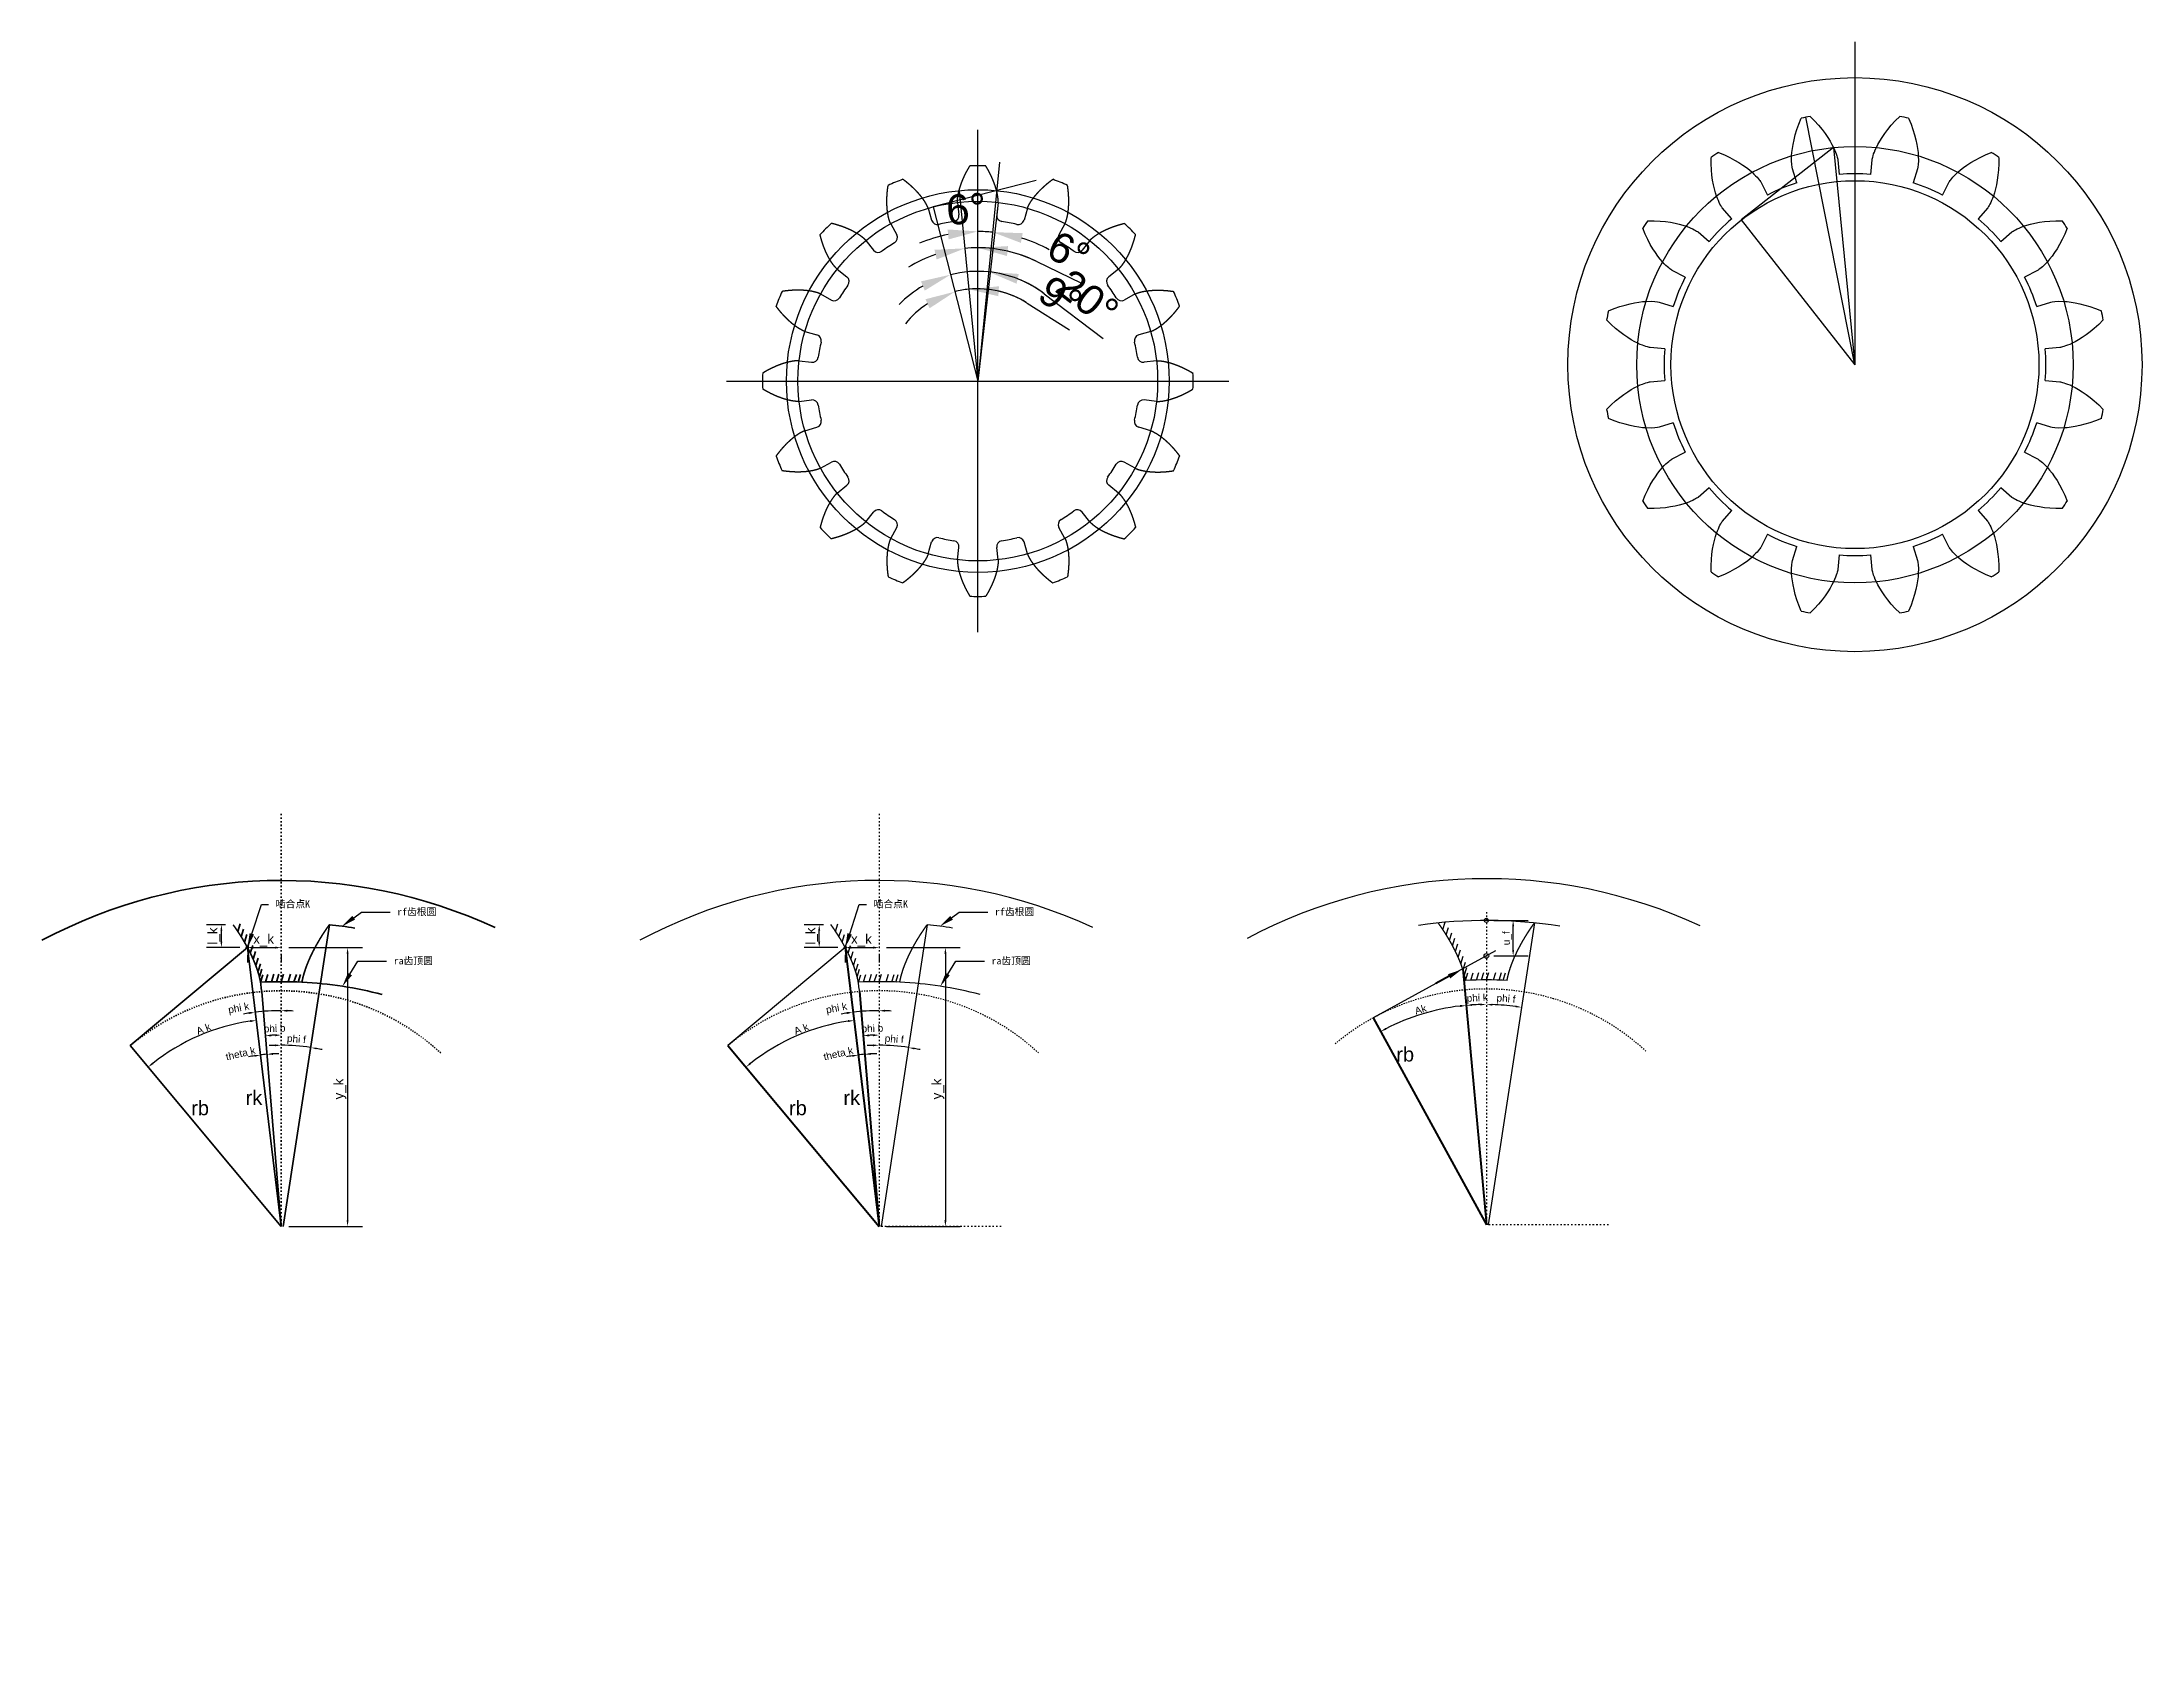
# Model space of a CAD drawing. Header units: millimetres. Extents: x 2331 to 2507, y 1421 to 1555.
import ezdxf
from ezdxf import colors
from ezdxf.entities.mleader import LeaderData, LeaderLine
from ezdxf.math import Vec2, Vec3

# ---------------------------------------------------------------- set-up
doc = ezdxf.new("R2010")
doc.units = ezdxf.units.MM
doc.header["$LTSCALE"] = 0.1
doc.linetypes.add('ACAD_ISO03W100', pattern=[30, 12, -18])
doc.layers.add('0 @ 1', color=7, linetype='Continuous')
doc.layers.add('INTERNAL', color=7, linetype='Continuous')
doc.styles.get("Standard").update_dxf_attribs({"font": 'arial.ttf'})
doc.dimstyles.new('ISO-25', dxfattribs={"dimtxt": 2.5, "dimasz": 2.5, "dimexe": 1.25, "dimexo": 0.625, "dimtad": 1, "dimtxsty": 'Standard', "dimcen": 2.5, "dimadec": 0, "dimazin": 0, "dimtfac": 1, "dimtmove": 0, "dimatfit": 3, "dimfxl": 0, "dimarcsym": 0})
pattern_1 = [(0, (0, 0), (0, 6.985), [5.08, -1.905]), (90, (0, 0), (-6.985, 4e-16), [5.08, -1.905])]
pattern_2 = [(0, (-49.983, 0), (0, 6.985), [5.08, -1.905]), (90, (-49.983, 0), (-6.985, 4e-16), [5.08, -1.905])]

msp = doc.modelspace()

# ---------------------------------------------------------------- texts
at = {"color": 244, "lineweight": 50, "true_color": 0x991b1e, "char_height": 1.2, "width": 0.6893, "attachment_point": 1}
for insert in [(2444.4, 1471.358), (2393.627, 1466.871)]:
    msp.add_mtext('rb', dxfattribs=dict(at, insert=insert))
at = {"lineweight": 35, "char_height": 1.2, "width": 0.6893, "attachment_point": 1}
for s, insert in [('rb', (2343.643, 1466.871)), ('rk', (2348.195, 1467.734))]:
    msp.add_mtext(s, dxfattribs=dict(at, insert=insert))
at = {"color": 32, "lineweight": 40, "true_color": 0xcd6928, "insert": (2398.178, 1467.734), "char_height": 1.2, "width": 0.6893, "attachment_point": 1}
msp.add_mtext('rk', dxfattribs=at)

# ---------------------------------------------------------------- blocks, each defined once
blk = doc.blocks.new('*D1')
at = {"color": 0, "lineweight": -2, "ltscale": 0.3, "transparency": 16777216}
blk.add_arc((2401.16, 1456.37), 17.36, 98.5576, 128.2402, dxfattribs=at)
at = {"color": 0, "ltscale": 0.3, "transparency": 16777216}
for points in [[(2398.56, 1473.62), (2398.59, 1473.45), (2399.07, 1473.6)], [(2390.46, 1469.94), (2390.36, 1470.07), (2390.02, 1469.69)]]:
    blk.add_solid(points, dxfattribs=at)
at = {"layer": 'Defpoints', "color": 0, "ltscale": 0.3, "transparency": 16777216}
for p in [(2398.33, 1479.69), (2388.52, 1471.49), (2392.77, 1471.57), (2401.16, 1456.37), (2401.16, 1456.37)]:
    blk.add_point(p, dxfattribs=at)
at = {"color": 0, "ltscale": 0.3, "transparency": 16777216, "insert": (2394.65, 1472.89), "char_height": 2.5, "attachment_point": 5, "rotation": 21.4794}
blk.add_mtext('{\\H0.24x;A k}', dxfattribs=at)
blk = doc.blocks.new('*D2')
at = {"color": 0, "lineweight": -2, "transparency": 16777216}
for p, q in [((2398.33, 1479.07), (2398.33, 1478.43)), ((2398.83, 1479.68), (2400.66, 1479.68)), ((2401.16, 1479.07), (2401.16, 1478.43))]:
    blk.add_line(p, q, dxfattribs=at)
at = {"color": 0, "transparency": 16777216}
for points in [[(2398.83, 1479.77), (2398.83, 1479.6), (2398.33, 1479.68)], [(2400.66, 1479.77), (2400.66, 1479.6), (2401.16, 1479.68)]]:
    blk.add_solid(points, dxfattribs=at)
at = {"layer": 'Defpoints', "color": 0, "transparency": 16777216}
for p in [(2398.33, 1479.69), (2401.16, 1479.69), (2401.16, 1479.68)]:
    blk.add_point(p, dxfattribs=at)
at = {"color": 0, "transparency": 16777216, "insert": (2399.68, 1480.29), "char_height": 0.8, "attachment_point": 5}
blk.add_mtext('x_k', dxfattribs=at)
blk = doc.blocks.new('*D3')
at = {"color": 0, "lineweight": -2, "transparency": 16777216}
for p, q in [((2401.78, 1479.68), (2407.95, 1479.68)), ((2406.7, 1479.18), (2406.7, 1456.87)), ((2401.78, 1456.37), (2407.95, 1456.37))]:
    blk.add_line(p, q, dxfattribs=at)
at = {"color": 0, "transparency": 16777216}
for points in [[(2406.62, 1479.18), (2406.79, 1479.18), (2406.7, 1479.68)], [(2406.62, 1456.87), (2406.79, 1456.87), (2406.7, 1456.37)]]:
    blk.add_solid(points, dxfattribs=at)
at = {"layer": 'Defpoints', "color": 0, "transparency": 16777216}
for p in [(2401.16, 1479.68), (2401.16, 1456.37), (2406.7, 1456.37)]:
    blk.add_point(p, dxfattribs=at)
at = {"color": 0, "transparency": 16777216, "insert": (2406.09, 1467.86), "char_height": 0.8, "attachment_point": 5, "rotation": 90}
blk.add_mtext('y_k', dxfattribs=at)
blk = doc.blocks.new('*D4')
at = {"color": 0, "lineweight": -2, "transparency": 16777216}
for p, q in [((2396.51, 1481.6), (2394.9, 1481.6)), ((2396.15, 1480.19), (2396.15, 1481.1)), ((2397.71, 1479.69), (2394.9, 1479.69))]:
    blk.add_line(p, q, dxfattribs=at)
at = {"color": 0, "transparency": 16777216}
for points in [[(2396.07, 1481.1), (2396.24, 1481.1), (2396.15, 1481.6)], [(2396.07, 1480.19), (2396.24, 1480.19), (2396.15, 1479.69)]]:
    blk.add_solid(points, dxfattribs=at)
at = {"layer": 'Defpoints', "color": 0, "transparency": 16777216}
for p in [(2396.15, 1481.6), (2397.13, 1481.6), (2398.33, 1479.69)]:
    blk.add_point(p, dxfattribs=at)
at = {"color": 0, "transparency": 16777216, "insert": (2395.54, 1480.65), "char_height": 0.8, "attachment_point": 5, "rotation": 90}
blk.add_mtext('l_k', dxfattribs=at)
blk = doc.blocks.new('*D5')
at = {"color": 0, "lineweight": -2, "ltscale": 0.3, "transparency": 16777216}
for start, end in [(98.4952, 100.0829), (90, 96.9074), (86.8245, 88.4122)]:
    blk.add_arc((2401.16, 1456.37), 18.04, start, end, dxfattribs=at)
at = {"color": 0, "ltscale": 0.3, "transparency": 16777216}
for points in [[(2398.48, 1474.29), (2398.5, 1474.13), (2398.99, 1474.28)], [(2401.66, 1474.32), (2401.66, 1474.49), (2401.16, 1474.41)]]:
    blk.add_solid(points, dxfattribs=at)
at = {"layer": 'Defpoints', "color": 0, "ltscale": 0.3, "transparency": 16777216}
for p in [(2401.16, 1490.87), (2398.33, 1479.69), (2400.43, 1474.4), (2401.16, 1456.37), (2401.16, 1420.62)]:
    blk.add_point(p, dxfattribs=at)
at = {"color": 0, "ltscale": 0.3, "transparency": 16777216, "insert": (2397.61, 1474.55), "char_height": 0.6, "attachment_point": 5, "rotation": 11.0375}
blk.add_mtext('phi k', dxfattribs=at)
blk = doc.blocks.new('*D6')
at = {"color": 0, "lineweight": -2, "transparency": 16777216}
for start, end in [(98.891, 100.8747), (94.7565, 96.9074), (90.7892, 92.7728)]:
    blk.add_arc((2401.16, 1456.37), 14.44, start, end, dxfattribs=at)
at = {"color": 0, "transparency": 16777216}
for points in [[(2398.91, 1470.72), (2398.94, 1470.55), (2399.42, 1470.7)], [(2400.46, 1470.71), (2400.45, 1470.88), (2399.96, 1470.76)]]:
    blk.add_solid(points, dxfattribs=at)
at = {"layer": 'Defpoints', "color": 0, "transparency": 16777216}
for p in [(2398.33, 1479.69), (2399.52, 1476.01), (2399.78, 1470.74), (2401.16, 1456.37), (2401.16, 1456.37)]:
    blk.add_point(p, dxfattribs=at)
at = {"color": 0, "transparency": 16777216, "insert": (2397.75, 1470.82), "char_height": 0.6, "attachment_point": 5, "rotation": 13.261}
blk.add_mtext('theta k', dxfattribs=at)
blk = doc.blocks.new('*D7')
at = {"color": 0, "lineweight": -2, "transparency": 16777216}
blk.add_arc((2401.16, 1456.37), 16, 91.7907, 92.9658, dxfattribs=at)
at = {"color": 0, "transparency": 16777216}
for points in [[(2400.34, 1472.26), (2400.32, 1472.43), (2399.83, 1472.31)], [(2400.66, 1472.44), (2400.66, 1472.27), (2401.16, 1472.37)]]:
    blk.add_solid(points, dxfattribs=at)
at = {"layer": 'Defpoints', "color": 0, "transparency": 16777216}
for p in [(2401.16, 1490.87), (2399.52, 1476.01), (2400.27, 1472.34), (2401.16, 1456.37), (2401.16, 1456.37)]:
    blk.add_point(p, dxfattribs=at)
at = {"color": 0, "transparency": 16777216, "insert": (2400.6, 1472.84), "char_height": 0.6, "attachment_point": 5, "rotation": 1.9356}
blk.add_mtext('phi b', dxfattribs=at)
blk = doc.blocks.new('*D8')
at = {"color": 0, "lineweight": -2, "transparency": 16777216}
for start, end in [(91.7651, 93.5302), (81.3038, 90), (77.7736, 79.5387)]:
    blk.add_arc((2401.16, 1455.29), 16.23, start, end, dxfattribs=at)
at = {"color": 0, "transparency": 16777216}
for points in [[(2400.66, 1471.59), (2400.66, 1471.43), (2401.16, 1471.52)], [(2404.09, 1471.17), (2404.12, 1471.33), (2403.61, 1471.33)]]:
    blk.add_solid(points, dxfattribs=at)
at = {"layer": 'Defpoints', "color": 0, "transparency": 16777216}
for p in [(2401.16, 1490.87), (2405.18, 1481.6), (2402.8, 1471.43), (2401.16, 1456.37), (2401.32, 1456.37)]:
    blk.add_point(p, dxfattribs=at)
at = {"color": 0, "transparency": 16777216, "insert": (2402.42, 1471.96), "char_height": 0.6, "attachment_point": 5, "rotation": 355.6519}
blk.add_mtext('phi f', dxfattribs=at)
blk = doc.blocks.new('*D14')
at = {"color": 0, "lineweight": -2, "ltscale": 0.3, "transparency": 16777216}
blk.add_arc((2351.17, 1456.37), 17.36, 98.5576, 128.2402, dxfattribs=at)
at = {"color": 0, "ltscale": 0.3, "transparency": 16777216}
for points in [[(2348.58, 1473.62), (2348.6, 1473.45), (2349.09, 1473.6)], [(2340.48, 1469.94), (2340.38, 1470.07), (2340.04, 1469.69)]]:
    blk.add_solid(points, dxfattribs=at)
at = {"layer": 'Defpoints', "color": 0, "ltscale": 0.3, "transparency": 16777216}
for p in [(2348.35, 1479.69), (2338.53, 1471.49), (2342.79, 1471.57), (2351.17, 1456.37), (2351.17, 1456.37)]:
    blk.add_point(p, dxfattribs=at)
at = {"color": 0, "lineweight": 35, "ltscale": 0.3, "transparency": 16777216, "insert": (2344.67, 1472.89), "char_height": 2.5, "attachment_point": 5, "rotation": 21.4794}
blk.add_mtext('{\\H0.24x;A k}', dxfattribs=at)
blk = doc.blocks.new('*D10')
at = {"color": 0, "lineweight": -2, "transparency": 16777216}
for p, q in [((2348.35, 1479.07), (2348.35, 1478.43)), ((2348.85, 1479.68), (2350.67, 1479.68)), ((2351.17, 1479.07), (2351.17, 1478.43))]:
    blk.add_line(p, q, dxfattribs=at)
at = {"color": 0, "transparency": 16777216}
for points in [[(2348.85, 1479.77), (2348.85, 1479.6), (2348.35, 1479.68)], [(2350.67, 1479.77), (2350.67, 1479.6), (2351.17, 1479.68)]]:
    blk.add_solid(points, dxfattribs=at)
at = {"layer": 'Defpoints', "color": 0, "transparency": 16777216}
for p in [(2348.35, 1479.69), (2351.17, 1479.69), (2351.17, 1479.68)]:
    blk.add_point(p, dxfattribs=at)
at = {"color": 0, "lineweight": 35, "transparency": 16777216, "insert": (2349.7, 1480.29), "char_height": 0.8, "attachment_point": 5}
blk.add_mtext('x_k', dxfattribs=at)
blk = doc.blocks.new('*D9')
at = {"color": 0, "lineweight": -2, "transparency": 16777216}
for p, q in [((2351.8, 1479.68), (2357.97, 1479.68)), ((2356.72, 1479.18), (2356.72, 1456.87)), ((2351.8, 1456.37), (2357.97, 1456.37))]:
    blk.add_line(p, q, dxfattribs=at)
at = {"color": 0, "transparency": 16777216}
for points in [[(2356.64, 1479.18), (2356.8, 1479.18), (2356.72, 1479.68)], [(2356.64, 1456.87), (2356.8, 1456.87), (2356.72, 1456.37)]]:
    blk.add_solid(points, dxfattribs=at)
at = {"layer": 'Defpoints', "color": 0, "transparency": 16777216}
for p in [(2351.17, 1479.68), (2351.17, 1456.37), (2356.72, 1456.37)]:
    blk.add_point(p, dxfattribs=at)
at = {"color": 0, "lineweight": 35, "transparency": 16777216, "insert": (2356.1, 1467.86), "char_height": 0.8, "attachment_point": 5, "rotation": 90}
blk.add_mtext('y_k', dxfattribs=at)
blk = doc.blocks.new('*D12')
at = {"color": 0, "lineweight": -2, "transparency": 16777216}
for p, q in [((2346.52, 1481.6), (2344.92, 1481.6)), ((2346.17, 1480.19), (2346.17, 1481.1)), ((2347.72, 1479.69), (2344.92, 1479.69))]:
    blk.add_line(p, q, dxfattribs=at)
at = {"color": 0, "transparency": 16777216}
for points in [[(2346.09, 1481.1), (2346.25, 1481.1), (2346.17, 1481.6)], [(2346.09, 1480.19), (2346.25, 1480.19), (2346.17, 1479.69)]]:
    blk.add_solid(points, dxfattribs=at)
at = {"layer": 'Defpoints', "color": 0, "transparency": 16777216}
for p in [(2346.17, 1481.6), (2347.15, 1481.6), (2348.35, 1479.69)]:
    blk.add_point(p, dxfattribs=at)
at = {"color": 0, "lineweight": 35, "transparency": 16777216, "insert": (2345.56, 1480.65), "char_height": 0.8, "attachment_point": 5, "rotation": 90}
blk.add_mtext('l_k', dxfattribs=at)
blk = doc.blocks.new('*D11')
at = {"color": 0, "lineweight": -2, "ltscale": 0.3, "transparency": 16777216}
for start, end in [(98.4952, 100.0829), (90, 96.9074), (86.8245, 88.4122)]:
    blk.add_arc((2351.17, 1456.37), 18.04, start, end, dxfattribs=at)
at = {"color": 0, "ltscale": 0.3, "transparency": 16777216}
for points in [[(2348.5, 1474.29), (2348.52, 1474.13), (2349, 1474.28)], [(2351.67, 1474.32), (2351.68, 1474.49), (2351.17, 1474.41)]]:
    blk.add_solid(points, dxfattribs=at)
at = {"layer": 'Defpoints', "color": 0, "ltscale": 0.3, "transparency": 16777216}
for p in [(2351.17, 1490.87), (2348.35, 1479.69), (2350.45, 1474.4), (2351.17, 1456.37), (2351.17, 1420.62)]:
    blk.add_point(p, dxfattribs=at)
at = {"color": 0, "lineweight": 35, "ltscale": 0.3, "transparency": 16777216, "insert": (2347.63, 1474.55), "char_height": 0.6, "attachment_point": 5, "rotation": 11.0375}
blk.add_mtext('phi k', dxfattribs=at)
blk = doc.blocks.new('*D15')
at = {"color": 0, "lineweight": -2, "transparency": 16777216}
for start, end in [(98.891, 100.8747), (94.7565, 96.9074), (90.7892, 92.7728)]:
    blk.add_arc((2351.17, 1456.37), 14.44, start, end, dxfattribs=at)
at = {"color": 0, "transparency": 16777216}
for points in [[(2348.93, 1470.72), (2348.95, 1470.55), (2349.44, 1470.7)], [(2350.48, 1470.71), (2350.47, 1470.88), (2349.98, 1470.76)]]:
    blk.add_solid(points, dxfattribs=at)
at = {"layer": 'Defpoints', "color": 0, "transparency": 16777216}
for p in [(2348.35, 1479.69), (2349.54, 1476.01), (2349.8, 1470.74), (2351.17, 1456.37), (2351.17, 1456.37)]:
    blk.add_point(p, dxfattribs=at)
at = {"color": 0, "lineweight": 35, "transparency": 16777216, "insert": (2347.77, 1470.82), "char_height": 0.6, "attachment_point": 5, "rotation": 13.261}
blk.add_mtext('theta k', dxfattribs=at)
blk = doc.blocks.new('*D13')
at = {"color": 0, "lineweight": -2, "transparency": 16777216}
blk.add_arc((2351.17, 1456.37), 16, 91.7907, 92.9658, dxfattribs=at)
at = {"color": 0, "transparency": 16777216}
for points in [[(2350.35, 1472.26), (2350.34, 1472.43), (2349.85, 1472.31)], [(2350.67, 1472.44), (2350.68, 1472.27), (2351.17, 1472.37)]]:
    blk.add_solid(points, dxfattribs=at)
at = {"layer": 'Defpoints', "color": 0, "transparency": 16777216}
for p in [(2351.17, 1490.87), (2349.54, 1476.01), (2350.29, 1472.34), (2351.17, 1456.37), (2351.17, 1456.37)]:
    blk.add_point(p, dxfattribs=at)
at = {"color": 0, "lineweight": 35, "transparency": 16777216, "insert": (2350.62, 1472.84), "char_height": 0.6, "attachment_point": 5, "rotation": 1.9356}
blk.add_mtext('phi b', dxfattribs=at)
blk = doc.blocks.new('*D16')
at = {"color": 0, "lineweight": -2, "transparency": 16777216}
for start, end in [(91.7651, 93.5302), (81.3038, 90), (77.7736, 79.5387)]:
    blk.add_arc((2351.17, 1455.29), 16.23, start, end, dxfattribs=at)
at = {"color": 0, "transparency": 16777216}
for points in [[(2350.67, 1471.59), (2350.68, 1471.43), (2351.17, 1471.52)], [(2354.11, 1471.17), (2354.14, 1471.33), (2353.63, 1471.33)]]:
    blk.add_solid(points, dxfattribs=at)
at = {"layer": 'Defpoints', "color": 0, "transparency": 16777216}
for p in [(2351.17, 1490.87), (2355.2, 1481.6), (2352.81, 1471.43), (2351.17, 1456.37), (2351.34, 1456.37)]:
    blk.add_point(p, dxfattribs=at)
at = {"color": 0, "lineweight": 35, "transparency": 16777216, "insert": (2352.44, 1471.96), "char_height": 0.6, "attachment_point": 5, "rotation": 355.6519}
blk.add_mtext('phi f', dxfattribs=at)
blk = doc.blocks.new('*D17')
at = {"color": 0, "lineweight": -2, "transparency": 16777216}
blk.add_arc((2451.93, 1455.44), 19.48, 82.7744, 88.5294, dxfattribs=at)
at = {"color": 0, "transparency": 16777216}
for points in [[(2452.43, 1474.83), (2452.43, 1474.99), (2451.93, 1474.92)], [(2454.39, 1474.84), (2454.37, 1474.68), (2454.88, 1474.69)]]:
    blk.add_solid(points, dxfattribs=at)
at = {"layer": 'Defpoints', "color": 0, "transparency": 16777216}
for p in [(2451.93, 1482.66), (2455.96, 1481.75), (2452.92, 1474.89), (2451.93, 1456.52), (2452.1, 1456.52)]:
    blk.add_point(p, dxfattribs=at)
at = {"color": 0, "transparency": 16777216, "insert": (2453.57, 1475.34), "char_height": 0.6, "attachment_point": 5, "rotation": 355.2843}
blk.add_mtext('phi f', dxfattribs=at)
blk = doc.blocks.new('*D19')
at = {"color": 0, "lineweight": -2, "transparency": 16777216}
for p, q in [((2452.56, 1481.96), (2455.42, 1481.96)), ((2454.17, 1479.49), (2454.17, 1481.46)), ((2452.56, 1478.99), (2455.42, 1478.99))]:
    blk.add_line(p, q, dxfattribs=at)
at = {"color": 0, "transparency": 16777216}
for points in [[(2454.09, 1481.46), (2454.25, 1481.46), (2454.17, 1481.96)], [(2454.09, 1479.49), (2454.25, 1479.49), (2454.17, 1478.99)]]:
    blk.add_solid(points, dxfattribs=at)
at = {"layer": 'Defpoints', "color": 0, "transparency": 16777216}
for p in [(2451.93, 1481.96), (2454.17, 1481.96), (2451.93, 1478.99)]:
    blk.add_point(p, dxfattribs=at)
at = {"color": 0, "transparency": 16777216, "insert": (2453.68, 1480.47), "char_height": 0.6, "attachment_point": 5, "rotation": 90}
blk.add_mtext('u_f', dxfattribs=at)
blk = doc.blocks.new('*D20')
at = {"color": 0, "lineweight": -2, "transparency": 16777216}
blk.add_arc((2451.93, 1456.52), 18.41, 91.556, 93.7294, dxfattribs=at)
at = {"color": 0, "transparency": 16777216}
for points in [[(2450.74, 1474.81), (2450.73, 1474.97), (2450.24, 1474.85)], [(2451.43, 1475), (2451.43, 1474.84), (2451.93, 1474.93)]]:
    blk.add_solid(points, dxfattribs=at)
at = {"layer": 'Defpoints', "color": 0, "transparency": 16777216}
for p in [(2451.93, 1482.66), (2449.95, 1477.9), (2450.8, 1474.89), (2451.93, 1456.52), (2451.93, 1456.52)]:
    blk.add_point(p, dxfattribs=at)
at = {"color": 0, "transparency": 16777216, "insert": (2451.17, 1475.4), "char_height": 0.6, "attachment_point": 5, "rotation": 2.3142}
blk.add_mtext('phi k', dxfattribs=at)
blk = doc.blocks.new('*D21')
at = {"color": 0, "lineweight": -2, "transparency": 16777216}
blk.add_arc((2451.93, 1456.52), 18.41, 96.8414, 117.1505, dxfattribs=at)
at = {"color": 0, "transparency": 16777216}
for points in [[(2449.73, 1474.88), (2449.75, 1474.71), (2450.24, 1474.85)], [(2443.57, 1472.83), (2443.49, 1472.97), (2443.09, 1472.66)]]:
    blk.add_solid(points, dxfattribs=at)
at = {"layer": 'Defpoints', "color": 0, "transparency": 16777216}
for p in [(2449.95, 1477.9), (2442.46, 1473.8), (2447.76, 1474.45), (2451.93, 1456.52), (2451.93, 1456.52)]:
    blk.add_point(p, dxfattribs=at)
at = {"color": 0, "transparency": 16777216, "insert": (2446.43, 1474.51), "char_height": 0.6, "attachment_point": 5, "rotation": 16.996}
blk.add_mtext('Ak', dxfattribs=at)
blk = doc.blocks.new('*D25')
at = {"color": 0, "lineweight": -2, "transparency": 16777216}
for start, end in [(101.465, 112.93), (84.375, 90), (61.445, 72.91)]:
    blk.add_arc((2409.41, 1527.05), 12.51, start, end, dxfattribs=at)
at = {"color": 0, "transparency": 16777216}
for points in [[(2406.89, 1539.73), (2406.97, 1538.9), (2409.41, 1539.57)], [(2413.01, 1538.61), (2413.17, 1539.42), (2410.64, 1539.51)]]:
    blk.add_solid(points, dxfattribs=at)
at = {"layer": 'Defpoints', "color": 0, "transparency": 16777216}
for p in [(2409.41, 1548.05), (2411.22, 1545.36), (2410.23, 1539.54), (2409.41, 1527.05), (2409.41, 1506.05)]:
    blk.add_point(p, dxfattribs=at)
at = {"color": 0, "transparency": 16777216, "insert": (2408.44, 1541.44), "char_height": 2.5, "attachment_point": 5, "rotation": 3.8609}
blk.add_mtext('6°', dxfattribs=at)
blk = doc.blocks.new('*D26')
at = {"color": 0, "lineweight": -2, "transparency": 16777216}
blk.add_line((2414.29, 1537.08), (2418.09, 1535.23), dxfattribs=at)
for start, end in [(90, 95.6108), (64.0875, 90), (108.484, 121.3572), (64.2537, 77.1268)]:
    blk.add_arc((2409.41, 1527.05), 11.15, start, end, dxfattribs=at)
at = {"color": 0, "transparency": 16777216}
for points in [[(2405.79, 1538.03), (2405.97, 1537.22), (2408.32, 1538.15)], [(2411.85, 1537.51), (2411.95, 1538.34), (2409.41, 1538.2)]]:
    blk.add_solid(points, dxfattribs=at)
at = {"layer": 'Defpoints', "color": 0, "transparency": 16777216}
for p in [(2409.41, 1548.05), (2407.85, 1542.98), (2408.69, 1538.18), (2409.41, 1527.05), (2409.41, 1506.05)]:
    blk.add_point(p, dxfattribs=at)
at = {"color": 0, "transparency": 16777216, "insert": (2417.02, 1537.87), "char_height": 2.5, "attachment_point": 5, "rotation": 334.0875}
blk.add_mtext('6°', dxfattribs=at)
blk = doc.blocks.new('*D27')
at = {"color": 0, "lineweight": -2, "transparency": 16777216}
blk.add_line((2413.53, 1533.58), (2417.09, 1531.34), dxfattribs=at)
for start, end in [(95.6108, 104.375), (57.7959, 95.6108), (58.3141, 76.9625), (123.0234, 141.6718)]:
    blk.add_arc((2409.41, 1527.05), 7.72, start, end, dxfattribs=at)
at = {"color": 0, "transparency": 16777216}
for points in [[(2411.13, 1534.15), (2411.18, 1534.98), (2408.66, 1534.73)], [(2405.04, 1533.9), (2405.38, 1533.14), (2407.5, 1534.53)]]:
    blk.add_solid(points, dxfattribs=at)
at = {"layer": 'Defpoints', "color": 0, "transparency": 16777216}
for p in [(2405.68, 1541.62), (2407.85, 1542.98), (2407.88, 1534.61), (2409.41, 1527.05), (2409.41, 1527.05)]:
    blk.add_point(p, dxfattribs=at)
at = {"color": 0, "transparency": 16777216, "insert": (2416.32, 1534.07), "char_height": 2.5, "attachment_point": 5, "rotation": 327.7959}
blk.add_mtext('9°', dxfattribs=at)
blk = doc.blocks.new('*D28')
at = {"color": 0, "lineweight": -2, "transparency": 16777216}
blk.add_line((2414.97, 1534.36), (2419.9, 1530.62), dxfattribs=at)
for start, end in [(120.0223, 135.6696), (84.375, 104.375), (52.7787, 84.375), (53.0804, 68.7277)]:
    blk.add_arc((2409.41, 1527.05), 9.18, start, end, dxfattribs=at)
at = {"color": 0, "transparency": 16777216}
for points in [[(2404.66, 1535.39), (2404.98, 1534.62), (2407.13, 1535.95)], [(2412.65, 1535.2), (2412.84, 1536.01), (2410.31, 1536.19)]]:
    blk.add_solid(points, dxfattribs=at)
at = {"layer": 'Defpoints', "color": 0, "transparency": 16777216}
for p in [(2411.22, 1545.36), (2405.68, 1541.62), (2408.18, 1536.15), (2409.41, 1527.05), (2409.41, 1527.05)]:
    blk.add_point(p, dxfattribs=at)
at = {"color": 0, "transparency": 16777216, "insert": (2418.59, 1534), "char_height": 2.5, "attachment_point": 5, "rotation": 322.7787}
blk.add_mtext('20°', dxfattribs=at)

# ---------------------------------------------------------------- dimensions: what is measured, and where the dimension line sits
for base, line1, line2, picture, middle in [((2408.687, 1538.179), ((2407.85, 1542.975), (2409.414, 1527.052)), ((2409.414, 1506.052), (2409.414, 1548.052)), '*D26', (2417.019, 1537.869)), ((2408.183, 1536.152), ((2405.682, 1541.617), (2409.414, 1527.052)), ((2411.217, 1545.357), (2409.414, 1527.052)), '*D28', (2418.587, 1534.004)), ((2407.882, 1534.614), ((2405.682, 1541.617), (2409.414, 1527.052)), ((2407.85, 1542.975), (2409.414, 1527.052)), '*D27', (2416.321, 1534.067))]:
    dim = msp.add_angular_dim_2l(base=base, line1=line1, line2=line2, dimstyle='ISO-25')
    dim.commit()
    dim.dimension.update_dxf_attribs({"geometry": picture, "text_midpoint": middle})
dim = msp.add_angular_dim_2l(base=(2410.233, 1539.54), line1=((2411.217, 1545.357), (2409.414, 1527.052)), line2=((2409.414, 1506.052), (2409.414, 1548.052)), dimstyle='ISO-25')
dim.commit()
dim.dimension.update_dxf_attribs({"geometry": '*D25', "text_midpoint": (2408.572, 1539.538), "dimtype": 162})
at = {"lineweight": 35, "ltscale": 0.3}
for base, line2, text, override, picture, middle in [((2350.449, 1474.396), ((2351.174, 1490.87), (2351.174, 1420.619)), 'phi k', {"dimtxt": 0.6, "dimasz": 0.5, "dimgap": 0.1}, '*D11', (2347.72, 1474.076)), ((2342.785, 1471.566), ((2338.534, 1471.49), (2351.174, 1456.367)), '{\\H0.24x;A k}', {"dimasz": 0.5, "dimgap": 0.1}, '*D14', (2344.817, 1472.522))]:
    dim = msp.add_angular_dim_2l(base=base, line1=((2348.348, 1479.693), (2351.174, 1456.367)), line2=line2, text=text, dimstyle='ISO-25', override=override, dxfattribs=at)
    dim.commit()
    dim.dimension.update_dxf_attribs({"geometry": picture, "text_midpoint": middle, "dimtype": 162})
at = {"lineweight": 35}
for base, line1, line2, text, picture, middle in [((2350.289, 1472.341), ((2349.54, 1476.009), (2351.174, 1456.367)), ((2351.174, 1490.87), (2351.174, 1456.367)), 'phi b', '*D13', (2350.634, 1472.356)), ((2349.797, 1470.744), ((2348.348, 1479.693), (2351.174, 1456.367)), ((2349.54, 1476.009), (2351.174, 1456.367)), 'theta k', '*D15', (2347.861, 1470.424))]:
    dim = msp.add_angular_dim_2l(base=base, line1=line1, line2=line2, text=text, dimstyle='ISO-25', override={"dimtxt": 0.6, "dimasz": 0.5, "dimgap": 0.1}, dxfattribs=at)
    dim.commit()
    dim.dimension.update_dxf_attribs({"geometry": picture, "text_midpoint": middle, "dimtype": 162})
dim = msp.add_angular_dim_2l(base=(2352.814, 1471.434), line1=((2355.199, 1481.599), (2351.339, 1456.367)), line2=((2351.174, 1490.87), (2351.174, 1456.367)), text='phi f', dimstyle='ISO-25', override={"dimtxt": 0.6, "dimasz": 0.5, "dimgap": 0.1}, dxfattribs=at)
dim.commit()
dim.dimension.update_dxf_attribs({"geometry": '*D16', "text_midpoint": (2352.442, 1471.958)})
at = {"color": 40, "ltscale": 0.3, "true_color": 0xf8d731}
for base, line2, text, override, picture, middle in [((2400.432, 1474.396), ((2401.157, 1490.87), (2401.157, 1420.619)), 'phi k', {"dimtxt": 0.6, "dimasz": 0.5, "dimgap": 0.1}, '*D5', (2397.703, 1474.076)), ((2392.768, 1471.566), ((2388.517, 1471.49), (2401.157, 1456.367)), '{\\H0.24x;A k}', {"dimasz": 0.5, "dimgap": 0.1}, '*D1', (2394.8, 1472.522))]:
    dim = msp.add_angular_dim_2l(base=base, line1=((2398.331, 1479.693), (2401.157, 1456.367)), line2=line2, text=text, dimstyle='ISO-25', override=override, dxfattribs=at)
    dim.commit()
    dim.dimension.update_dxf_attribs({"geometry": picture, "text_midpoint": middle, "dimtype": 162})
at = {"color": 40, "true_color": 0xf8d731}
for base, line1, line2, text, picture, middle in [((2400.272, 1472.341), ((2399.523, 1476.009), (2401.157, 1456.367)), ((2401.157, 1490.87), (2401.157, 1456.367)), 'phi b', '*D7', (2400.617, 1472.356)), ((2450.8, 1474.893), ((2451.931, 1482.661), (2451.931, 1456.516)), ((2449.952, 1477.905), (2451.931, 1456.516)), 'phi k', '*D20', (2451.188, 1474.913)), ((2452.916, 1474.892), ((2455.956, 1481.748), (2452.096, 1456.516)), ((2451.931, 1482.661), (2451.931, 1456.516)), 'phi f', '*D17', (2453.533, 1474.851)), ((2399.78, 1470.744), ((2398.331, 1479.693), (2401.157, 1456.367)), ((2399.523, 1476.009), (2401.157, 1456.367)), 'theta k', '*D6', (2397.844, 1470.424))]:
    dim = msp.add_angular_dim_2l(base=base, line1=line1, line2=line2, text=text, dimstyle='ISO-25', override={"dimtxt": 0.6, "dimasz": 0.5, "dimgap": 0.1}, dxfattribs=at)
    dim.commit()
    dim.dimension.update_dxf_attribs({"geometry": picture, "text_midpoint": middle, "dimtype": 162})
for base, line1, line2, text, picture, middle in [((2402.797, 1471.434), ((2405.182, 1481.599), (2401.322, 1456.367)), ((2401.157, 1490.87), (2401.157, 1456.367)), 'phi f', '*D8', (2402.425, 1471.958)), ((2447.76, 1474.449), ((2442.464, 1473.804), (2451.931, 1456.516)), ((2449.952, 1477.905), (2451.931, 1456.516)), 'Ak', '*D21', (2446.432, 1474.506))]:
    dim = msp.add_angular_dim_2l(base=base, line1=line1, line2=line2, text=text, dimstyle='ISO-25', override={"dimtxt": 0.6, "dimasz": 0.5, "dimgap": 0.1}, dxfattribs=at)
    dim.commit()
    dim.dimension.update_dxf_attribs({"geometry": picture, "text_midpoint": middle})
dim = msp.add_linear_dim(base=(2454.171, 1481.956), p1=(2451.931, 1478.988), p2=(2451.931, 1481.956), angle=90, text='u_f', dimstyle='ISO-25', override={"dimtxt": 0.6, "dimasz": 0.5, "dimgap": 0.1}, dxfattribs=at)
dim.commit()
dim.dimension.update_dxf_attribs({"geometry": '*D19', "text_midpoint": (2454.171, 1480.472), "dimtype": 160})
at = {"lineweight": 35}
for base, p1, p2, text, picture, middle in [((2346.17, 1481.599), (2348.349, 1479.691), (2347.15, 1481.599), 'l_k', '*D12', (2346.17, 1480.645)), ((2356.72, 1456.367), (2351.174, 1479.684), (2351.174, 1456.367), 'y_k', '*D9', (2356.72, 1467.862))]:
    dim = msp.add_linear_dim(base=base, p1=p1, p2=p2, angle=90, text=text, dimstyle='ISO-25', override={"dimtxt": 0.8, "dimasz": 0.5, "dimgap": 0.1}, dxfattribs=at)
    dim.commit()
    dim.dimension.update_dxf_attribs({"geometry": picture, "text_midpoint": middle, "dimtype": 160})
dim = msp.add_linear_dim(base=(2351.174, 1479.684), p1=(2348.348, 1479.693), p2=(2351.174, 1479.693), text='x_k', dimstyle='ISO-25', override={"dimtxt": 0.8, "dimasz": 0.5, "dimgap": 0.1}, dxfattribs=at)
dim.commit()
dim.dimension.update_dxf_attribs({"geometry": '*D10', "text_midpoint": (2349.695, 1479.684), "dimtype": 160})
at = {"color": 3}
for base, p1, p2, text, picture, middle in [((2396.153, 1481.599), (2398.332, 1479.691), (2397.133, 1481.599), 'l_k', '*D4', (2396.153, 1480.645)), ((2406.703, 1456.367), (2401.157, 1479.684), (2401.157, 1456.367), 'y_k', '*D3', (2406.703, 1467.862))]:
    dim = msp.add_linear_dim(base=base, p1=p1, p2=p2, angle=90, text=text, dimstyle='ISO-25', override={"dimtxt": 0.8, "dimasz": 0.5, "dimgap": 0.1}, dxfattribs=at)
    dim.commit()
    dim.dimension.update_dxf_attribs({"geometry": picture, "text_midpoint": middle, "dimtype": 160})
dim = msp.add_linear_dim(base=(2401.157, 1479.684), p1=(2398.331, 1479.693), p2=(2401.157, 1479.693), text='x_k', dimstyle='ISO-25', override={"dimtxt": 0.8, "dimasz": 0.5, "dimgap": 0.1}, dxfattribs=at)
dim.commit()
dim.dimension.update_dxf_attribs({"geometry": '*D2', "text_midpoint": (2399.678, 1479.684), "dimtype": 160})

# ---------------------------------------------------------------- hatches: boundary and pattern name
h = msp.add_hatch()
h.set_pattern_fill('ANGLE', color=256)
h.set_pattern_definition(pattern_2)
edge = h.paths.add_edge_path()
edge.add_line((2348.377, 1479.783), (2348.348, 1479.693))
edge.add_spline(control_points=[(2348.348, 1479.693), (2348.351, 1479.687), (2348.358, 1479.675), (2348.368, 1479.656), (2348.378, 1479.637), (2348.387, 1479.622), (2348.391, 1479.613), (2348.392, 1479.611)], knot_values=[3.2197188, 3.2197188, 3.2197188, 3.2197188, 3.2400461, 3.2619475, 3.2838369, 3.3057145, 3.3134122, 3.3134122, 3.3134122, 3.3134122], degree=3, periodic=0)
edge.add_arc((2348.348, 1479.693), 0.0937, 298.07487, 360)
edge.add_arc((2348.348, 1479.693), 0.0937, 0, 72.42518)
h.paths.add_polyline_path([(2348.377, 1479.783, 0.5071908), (2348.255, 1479.693, 0.1758341), (2348.276, 1479.633), (2348.348, 1479.693)])
h.paths.add_polyline_path([(2348.348, 1479.693), (2348.276, 1479.633, 0.2540465), (2348.359, 1479.6)])
h.paths.add_polyline_path([(2348.442, 1479.693, 0.326972), (2348.377, 1479.783), (2348.348, 1479.693), (2348.359, 1479.6, 0.3793282)])
h = msp.add_hatch()
h.set_pattern_fill('ANGLE', color=256)
h.set_pattern_definition(pattern_2)
edge = h.paths.add_edge_path()
edge.add_line((2348.377, 1479.783), (2348.348, 1479.693))
edge.add_spline(control_points=[(2348.348, 1479.693), (2348.351, 1479.687), (2348.358, 1479.675), (2348.368, 1479.656), (2348.378, 1479.637), (2348.387, 1479.622), (2348.391, 1479.613), (2348.392, 1479.611)], knot_values=[3.2197188, 3.2197188, 3.2197188, 3.2197188, 3.2400461, 3.2619475, 3.2838369, 3.3057145, 3.3134122, 3.3134122, 3.3134122, 3.3134122], degree=3, periodic=0)
edge.add_arc((2348.348, 1479.693), 0.0937, 298.07487, 360)
edge.add_arc((2348.348, 1479.693), 0.0937, 0, 72.42518)
h = msp.add_hatch()
h.set_pattern_fill('ANGLE', color=256)
h.set_pattern_definition(pattern_1)
edge = h.paths.add_edge_path()
edge.add_line((2398.36, 1479.783), (2398.331, 1479.693))
edge.add_spline(control_points=[(2398.331, 1479.693), (2398.335, 1479.687), (2398.341, 1479.675), (2398.351, 1479.656), (2398.362, 1479.637), (2398.37, 1479.622), (2398.374, 1479.613), (2398.375, 1479.611)], knot_values=[3.2197188, 3.2197188, 3.2197188, 3.2197188, 3.2400461, 3.2619475, 3.2838369, 3.3057145, 3.3134122, 3.3134122, 3.3134122, 3.3134122], degree=3, periodic=0)
edge.add_arc((2398.331, 1479.693), 0.0937, 298.07487, 360)
edge.add_arc((2398.331, 1479.693), 0.0937, 0, 72.42518)
h.paths.add_polyline_path([(2398.36, 1479.783, 0.5071908), (2398.238, 1479.693, 0.1758341), (2398.259, 1479.633), (2398.331, 1479.693)])
h.paths.add_polyline_path([(2398.331, 1479.693), (2398.259, 1479.633, 0.2540465), (2398.343, 1479.6)])
h.paths.add_polyline_path([(2398.425, 1479.693, 0.326972), (2398.36, 1479.783), (2398.331, 1479.693), (2398.343, 1479.6, 0.3793282)])
h = msp.add_hatch()
h.set_pattern_fill('ANGLE', color=256)
h.set_pattern_definition(pattern_1)
edge = h.paths.add_edge_path()
edge.add_line((2398.36, 1479.783), (2398.331, 1479.693))
edge.add_spline(control_points=[(2398.331, 1479.693), (2398.335, 1479.687), (2398.341, 1479.675), (2398.351, 1479.656), (2398.362, 1479.637), (2398.37, 1479.622), (2398.374, 1479.613), (2398.375, 1479.611)], knot_values=[3.2197188, 3.2197188, 3.2197188, 3.2197188, 3.2400461, 3.2619475, 3.2838369, 3.3057145, 3.3134122, 3.3134122, 3.3134122, 3.3134122], degree=3, periodic=0)
edge.add_arc((2398.331, 1479.693), 0.0937, 298.07487, 360)
edge.add_arc((2398.331, 1479.693), 0.0937, 0, 72.42518)
h = msp.add_hatch()
h.set_pattern_fill('ANGLE', color=256)
h.set_pattern_definition(pattern_1)
h.paths.add_polyline_path([(2438.12, 1451.191, 0.0010752), (2437.952, 1451.192), (2437.952, 1451.024, 0.4135838)])
h.paths.add_polyline_path([(2437.952, 1451.192, 0.0010752), (2437.785, 1451.191, 0.4135838), (2437.952, 1451.024)])
h.paths.add_polyline_path([(2437.952, 1451.36), (2437.952, 1451.192, -0.0010752), (2438.12, 1451.191, 0.4148436)])
h = msp.add_hatch()
h.set_pattern_fill('ANGLE', color=256)
h.set_pattern_definition(pattern_1)
h.paths.add_polyline_path([(2438.146, 1448.224, 0.125915), (2438.122, 1448.317), (2437.952, 1448.224), (2437.952, 1448.03, 0.4142136)])
h.paths.add_polyline_path([(2437.952, 1448.224), (2437.782, 1448.13, 0.2740075), (2437.952, 1448.03)])
h.paths.add_polyline_path([(2438.122, 1448.317, 0.2740075), (2437.952, 1448.417), (2437.952, 1448.224)])

# ---------------------------------------------------------------- linework, layer by layer
for p, q in [((2482.748, 1555.406), (2482.748, 1528.426)), ((2482.748, 1528.426), (2478.633, 1549.115)), ((2409.414, 1506.052), (2409.414, 1548.052)), ((2411.217, 1545.357), (2409.414, 1527.052)), ((2480.959, 1546.581), (2473.246, 1540.523)), ((2480.959, 1546.581), (2482.748, 1528.426)), ((2414.28, 1543.82), (2405.682, 1541.617)), ((2405.682, 1541.617), (2409.414, 1527.052)), ((2407.718, 1541.991), (2407.836, 1540.954)), ((2407.85, 1542.975), (2409.414, 1527.052)), ((2411.111, 1541.991), (2409.414, 1527.052)), ((2411.111, 1541.991), (2410.993, 1540.954)), ((2402.13, 1540.205), (2402.636, 1539.292)), ((2405.265, 1541.503), (2405.553, 1540.5)), ((2413.564, 1541.503), (2413.276, 1540.5)), ((2416.699, 1540.205), (2416.193, 1539.292)), ((2473.246, 1540.523), (2482.748, 1528.426)), ((2400.051, 1538.815), (2400.701, 1537.999)), ((2418.778, 1538.815), (2418.128, 1537.999)), ((2397.651, 1536.416), (2398.468, 1535.766)), ((2421.178, 1536.416), (2420.361, 1535.766)), ((2396.262, 1534.337), (2397.175, 1533.831)), ((2422.567, 1534.337), (2421.654, 1533.831)), ((2394.963, 1531.202), (2395.967, 1530.914)), ((2423.866, 1531.202), (2422.862, 1530.914)), ((2394.475, 1528.749), (2395.513, 1528.631)), ((2424.353, 1528.749), (2423.316, 1528.631)), ((2388.414, 1527.052), (2430.414, 1527.052)), ((2394.475, 1525.356), (2395.513, 1525.473)), ((2424.353, 1525.356), (2423.316, 1525.473)), ((2394.963, 1522.903), (2395.967, 1523.191)), ((2423.866, 1522.903), (2422.862, 1523.191)), ((2396.262, 1519.768), (2397.175, 1520.274)), ((2422.567, 1519.768), (2421.654, 1520.274)), ((2397.651, 1517.688), (2398.468, 1518.339)), ((2421.178, 1517.688), (2420.361, 1518.339)), ((2400.051, 1515.289), (2400.701, 1516.106)), ((2418.778, 1515.289), (2418.128, 1516.106)), ((2402.13, 1513.9), (2402.636, 1514.813)), ((2405.265, 1512.601), (2405.553, 1513.605)), ((2413.564, 1512.601), (2413.276, 1513.605)), ((2416.699, 1513.9), (2416.193, 1514.813)), ((2407.718, 1512.113), (2407.836, 1513.151)), ((2411.111, 1512.113), (2410.993, 1513.151)), ((2397.524, 1481.035), (2397.722, 1481.66)), ((2397.807, 1480.596), (2398.005, 1481.221)), ((2398.079, 1480.144), (2398.277, 1480.769)), ((2398.331, 1479.693), (2398.529, 1480.319)), ((2448.298, 1481.184), (2448.496, 1481.809)), ((2448.581, 1480.745), (2448.779, 1481.371)), ((2448.853, 1480.293), (2449.051, 1480.918)), ((2449.105, 1479.843), (2449.303, 1480.468)), ((2398.331, 1479.693), (2388.517, 1471.49)), ((2398.571, 1479.228), (2398.769, 1479.853)), ((2398.803, 1478.73), (2399.001, 1479.355)), ((2399.027, 1478.182), (2399.225, 1478.808)), ((2452.708, 1479.414), (2442.464, 1473.804)), ((2449.345, 1479.377), (2449.543, 1480.003)), ((2449.577, 1478.879), (2449.775, 1479.505)), ((2449.801, 1478.332), (2449.999, 1478.957)), ((2449.991, 1477.855), (2450.189, 1478.48)), ((2399.217, 1477.705), (2399.415, 1478.331)), ((2399.326, 1477.25), (2399.525, 1477.875)), ((2399.424, 1476.79), (2399.622, 1477.416)), ((2399.852, 1476.81), (2400.05, 1477.435)), ((2400.332, 1476.825), (2400.53, 1477.45)), ((2400.76, 1476.832), (2400.958, 1477.458)), ((2401.157, 1476.832), (2401.355, 1477.458)), ((2401.742, 1476.83), (2401.94, 1477.455)), ((2402.222, 1476.818), (2402.42, 1477.443)), ((2402.561, 1476.806), (2402.759, 1477.431)), ((2450.1, 1477.399), (2450.298, 1478.024)), ((2450.198, 1476.94), (2450.396, 1477.565)), ((2450.626, 1476.959), (2450.824, 1477.584)), ((2451.106, 1476.974), (2451.304, 1477.599)), ((2451.534, 1476.982), (2451.732, 1477.607)), ((2451.931, 1476.982), (2452.129, 1477.607)), ((2452.516, 1476.979), (2452.714, 1477.604)), ((2452.996, 1476.967), (2453.194, 1477.592)), ((2453.335, 1476.955), (2453.533, 1477.58)), ((2401.157, 1456.367), (2388.517, 1471.49))]:
    msp.add_line(p, q)
at = {"linetype": 'ACAD_ISO03W100', "lineweight": 35, "ltscale": 0.1}
msp.add_line((2351.174, 1490.87), (2351.174, 1456.367), dxfattribs=at)
at = {"linetype": 'ACAD_ISO03W100', "ltscale": 0.1}
for p, q in [((2401.157, 1490.87), (2401.157, 1456.367)), ((2451.931, 1482.661), (2451.931, 1456.516)), ((2411.364, 1456.367), (2401.157, 1456.367)), ((2462.138, 1456.516), (2451.931, 1456.516))]:
    msp.add_line(p, q, dxfattribs=at)
at = {"lineweight": 35}
for p, q in [((2347.541, 1481.035), (2347.739, 1481.66)), ((2347.824, 1480.596), (2348.022, 1481.221)), ((2348.096, 1480.144), (2348.294, 1480.769)), ((2348.348, 1479.693), (2348.546, 1480.319)), ((2355.199, 1481.599), (2351.339, 1456.367)), ((2348.348, 1479.693), (2338.534, 1471.49)), ((2348.348, 1479.693), (2351.174, 1456.367)), ((2348.588, 1479.228), (2348.786, 1479.853)), ((2348.82, 1478.73), (2349.018, 1479.355)), ((2349.044, 1478.182), (2349.242, 1478.808)), ((2349.234, 1477.705), (2349.432, 1478.331)), ((2349.343, 1477.25), (2349.541, 1477.875)), ((2349.441, 1476.79), (2349.639, 1477.416)), ((2349.869, 1476.81), (2350.067, 1477.435)), ((2350.349, 1476.825), (2350.547, 1477.45)), ((2350.777, 1476.832), (2350.975, 1477.458)), ((2351.174, 1476.832), (2351.372, 1477.458)), ((2351.759, 1476.83), (2351.957, 1477.455)), ((2352.239, 1476.818), (2352.437, 1477.443)), ((2352.578, 1476.806), (2352.776, 1477.431)), ((2349.54, 1476.009), (2351.174, 1456.367)), ((2338.534, 1471.49), (2351.174, 1456.367)), ((2351.174, 1456.367), (2338.534, 1471.49))]:
    msp.add_line(p, q, dxfattribs=at)
at = {"color": 244, "true_color": 0x991b1e}
for p, q in [((2405.182, 1481.599), (2401.322, 1456.367)), ((2455.956, 1481.748), (2452.096, 1456.516))]:
    msp.add_line(p, q, dxfattribs=at)
at = {"color": 32, "lineweight": 40, "true_color": 0xcd6928}
for p, q in [((2398.331, 1479.693), (2401.157, 1456.367)), ((2449.952, 1477.905), (2451.931, 1456.516))]:
    msp.add_line(p, q, dxfattribs=at)
at = {"color": 219, "lineweight": 50, "true_color": 0x642165}
msp.add_line((2399.523, 1476.009), (2401.157, 1456.367), dxfattribs=at)
at = {"color": 244, "lineweight": 50, "true_color": 0x991b1e}
for p, q in [((2442.464, 1473.804), (2451.931, 1456.516)), ((2388.517, 1471.49), (2401.157, 1456.367))]:
    msp.add_line(p, q, dxfattribs=at)
at = {"color": 242, "linetype": 'ByBlock', "lineweight": 90, "true_color": 0xcd2027}
msp.add_lwpolyline([(2448.818, 1477.282), (2447.709, 1476.676)], dxfattribs=at)
for centre, radius in [((2482.748, 1528.426), 18.243), ((2482.748, 1528.426), 15.382), ((2409.414, 1527.052), 16), ((2409.414, 1527.052), 15.035), ((2451.931, 1481.956), 0.168), ((2398.331, 1479.693), 0.0937), ((2451.931, 1478.988), 0.194)]:
    msp.add_circle(centre, radius)
at = {"lineweight": 35}
msp.add_circle((2348.348, 1479.693), 0.0937, dxfattribs=at)
for centre, radius, start, end in [((2409.414, 1527.052), 18, 110.38101, 114.61899), ((2409.414, 1527.052), 18, 87.88101, 92.11899), ((2409.414, 1527.052), 18, 65.38101, 69.61899), ((2409.414, 1527.052), 18, 132.88101, 137.11899), ((2406.034, 1540.638), 0.5, 196.02104, 283.97433), ((2409.414, 1527.052), 13.5, 98.52567, 103.97433), ((2407.339, 1540.898), 0.5, 278.52567, 6.47896), ((2411.49, 1540.898), 0.5, 173.52104, 261.47433), ((2409.414, 1527.052), 13.5, 76.02567, 81.47433), ((2412.795, 1540.638), 0.5, 256.02567, 343.97896), ((2409.414, 1527.052), 18, 42.88101, 47.11899), ((2409.414, 1527.052), 13.5, 121.02567, 126.47433), ((2402.199, 1539.049), 0.5, 301.02567, 28.97896), ((2416.63, 1539.049), 0.5, 151.02104, 238.97433), ((2409.414, 1527.052), 13.5, 53.52567, 58.97433), ((2401.092, 1538.31), 0.5, 218.52104, 306.47433), ((2417.737, 1538.31), 0.5, 233.52567, 321.47896), ((2409.414, 1527.052), 18, 155.38101, 159.61899), ((2409.414, 1527.052), 13.5, 143.52567, 148.97433), ((2398.157, 1535.375), 0.5, 323.52567, 51.47896), ((2420.672, 1535.375), 0.5, 128.52104, 216.47433), ((2409.414, 1527.052), 13.5, 31.02567, 36.47433), ((2409.414, 1527.052), 18, 20.38101, 24.61899), ((2397.417, 1534.268), 0.5, 241.02104, 328.97433), ((2421.412, 1534.268), 0.5, 211.02567, 298.97896), ((2395.829, 1530.433), 0.5, 346.02567, 73.97896), ((2409.414, 1527.052), 13.5, 166.02567, 171.47433), ((2423, 1530.433), 0.5, 106.02104, 193.97433), ((2409.414, 1527.052), 13.5, 8.52567, 13.97433), ((2409.414, 1527.052), 18, 177.88101, 182.11899), ((2395.569, 1529.128), 0.5, 263.52104, 351.47433), ((2423.26, 1529.128), 0.5, 188.52567, 276.47896), ((2409.414, 1527.052), 18, 357.88101, 2.11899), ((2395.569, 1524.977), 0.5, 8.52567, 96.47896), ((2409.414, 1527.052), 13.5, 188.52567, 193.97433), ((2409.414, 1527.052), 13.5, 346.02567, 351.47433), ((2423.26, 1524.977), 0.5, 83.52104, 171.47433), ((2395.829, 1523.671), 0.5, 286.02104, 13.97433), ((2423, 1523.671), 0.5, 166.02567, 253.97896), ((2409.414, 1527.052), 18, 200.38101, 204.61899), ((2409.414, 1527.052), 18, 335.38101, 339.61899), ((2397.417, 1519.836), 0.5, 31.02567, 118.97896), ((2409.414, 1527.052), 13.5, 211.02567, 216.47433), ((2398.157, 1518.73), 0.5, 308.52104, 36.47433), ((2420.672, 1518.73), 0.5, 143.52567, 231.47896), ((2409.414, 1527.052), 13.5, 323.52567, 328.97433), ((2421.412, 1519.836), 0.5, 61.02104, 148.97433), ((2401.092, 1515.794), 0.5, 53.52567, 141.47896), ((2409.414, 1527.052), 13.5, 233.52567, 238.97433), ((2402.199, 1515.055), 0.5, 331.02104, 58.97433), ((2416.63, 1515.055), 0.5, 121.02567, 208.97896), ((2409.414, 1527.052), 13.5, 301.02567, 306.47433), ((2417.737, 1515.794), 0.5, 38.52104, 126.47433), ((2409.414, 1527.052), 18, 222.88101, 227.11899), ((2406.034, 1513.467), 0.5, 76.02567, 163.97896), ((2409.414, 1527.052), 13.5, 256.02567, 261.47433), ((2407.339, 1513.207), 0.5, 353.52104, 81.47433), ((2411.49, 1513.207), 0.5, 98.52567, 186.47896), ((2409.414, 1527.052), 13.5, 278.52567, 283.97433), ((2412.795, 1513.467), 0.5, 16.02104, 103.97433), ((2409.414, 1527.052), 18, 312.88101, 317.11899), ((2409.414, 1527.052), 18, 245.38101, 249.61899), ((2409.414, 1527.052), 18, 290.38101, 294.61899), ((2409.414, 1527.052), 18, 267.88101, 272.11899), ((2451.931, 1442.956), 42.492, 65.10686, 118.08142), ((2401.157, 1442.807), 42.492, 65.10686, 118.08142), ((2451.931, 1442.956), 39, 80.92315, 98.35907), ((2401.157, 1442.807), 39, 80.92315, 84.07685), ((2401.157, 1442.807), 34.027, 87.07973, 92.92027), ((2401.157, 1443.033), 33.802, 75.53759, 87.0602), ((2451.931, 1442.956), 34.027, 87.07973, 92.92027)]:
    msp.add_arc(centre, radius, start, end)
for centre, radius, start, end in [((2351.174, 1442.807), 42.492, 65.10686, 118.08142), ((2351.174, 1442.807), 39, 80.92315, 84.07685), ((2351.174, 1442.807), 34.027, 87.07973, 92.92027), ((2351.174, 1443.033), 33.802, 75.53759, 87.0602)]:
    msp.add_arc(centre, radius, start, end, dxfattribs=at)
at = {"linetype": 'ACAD_ISO03W100', "lineweight": 35, "ltscale": 0.06}
msp.add_arc((2351.174, 1456.367), 19.71, 47.39106, 129.89044, dxfattribs=at)
at = {"linetype": 'ACAD_ISO03W100', "ltscale": 0.06}
for centre in [(2401.157, 1456.367), (2451.931, 1456.516)]:
    msp.add_arc(centre, 19.71, 47.39106, 129.89044, dxfattribs=at)
for points in [[(2402.13, 1540.205), (2402.121, 1540.223), (2402.112, 1540.241), (2402.104, 1540.259), (2402.096, 1540.278), (2402.088, 1540.296), (2402.081, 1540.315), (2402.073, 1540.334), (2402.066, 1540.353), (2402.059, 1540.372), (2402.052, 1540.391), (2402.046, 1540.41), (2402.039, 1540.429), (2402.032, 1540.448), (2402.026, 1540.468), (2402.02, 1540.487), (2402.014, 1540.507), (2402.008, 1540.526), (2402.002, 1540.546), (2401.996, 1540.566), (2401.991, 1540.586), (2401.985, 1540.605), (2401.98, 1540.625), (2401.975, 1540.645), (2401.969, 1540.665), (2401.964, 1540.685), (2401.959, 1540.705), (2401.954, 1540.726), (2401.95, 1540.746), (2401.945, 1540.766), (2401.94, 1540.786), (2401.936, 1540.807), (2401.931, 1540.827), (2401.927, 1540.848), (2401.923, 1540.868), (2401.919, 1540.889), (2401.915, 1540.909), (2401.911, 1540.93), (2401.907, 1540.95), (2401.903, 1540.971), (2401.899, 1540.992), (2401.896, 1541.013), (2401.892, 1541.034), (2401.889, 1541.054), (2401.885, 1541.075), (2401.882, 1541.096), (2401.879, 1541.117), (2401.876, 1541.138), (2401.873, 1541.159), (2401.87, 1541.181), (2401.867, 1541.202), (2401.864, 1541.223), (2401.861, 1541.244), (2401.858, 1541.265), (2401.856, 1541.287), (2401.853, 1541.308), (2401.851, 1541.329), (2401.848, 1541.351), (2401.846, 1541.372), (2401.844, 1541.394), (2401.842, 1541.415), (2401.84, 1541.437), (2401.838, 1541.458), (2401.836, 1541.48), (2401.834, 1541.502), (2401.832, 1541.523), (2401.83, 1541.545), (2401.829, 1541.567), (2401.827, 1541.589), (2401.826, 1541.61), (2401.824, 1541.632), (2401.823, 1541.654), (2401.822, 1541.676), (2401.82, 1541.698), (2401.819, 1541.72), (2401.818, 1541.742), (2401.817, 1541.764), (2401.816, 1541.786), (2401.815, 1541.808), (2401.814, 1541.83), (2401.814, 1541.852), (2401.813, 1541.875), (2401.812, 1541.897), (2401.812, 1541.919), (2401.811, 1541.941), (2401.811, 1541.963), (2401.811, 1541.986), (2401.81, 1542.008), (2401.81, 1542.031), (2401.81, 1542.053), (2401.81, 1542.075), (2401.81, 1542.098), (2401.81, 1542.12), (2401.81, 1542.143), (2401.81, 1542.165), (2401.811, 1542.188), (2401.811, 1542.21), (2401.811, 1542.233), (2401.812, 1542.256), (2401.812, 1542.278), (2401.813, 1542.301), (2401.814, 1542.324), (2401.814, 1542.346), (2401.815, 1542.369), (2401.816, 1542.392), (2401.817, 1542.415), (2401.818, 1542.438), (2401.819, 1542.46), (2401.82, 1542.483), (2401.821, 1542.506), (2401.822, 1542.529), (2401.824, 1542.552), (2401.825, 1542.575), (2401.826, 1542.598), (2401.828, 1542.621), (2401.83, 1542.644), (2401.831, 1542.667), (2401.833, 1542.69), (2401.835, 1542.713), (2401.836, 1542.736), (2401.838, 1542.76), (2401.84, 1542.783), (2401.842, 1542.806), (2401.844, 1542.829), (2401.846, 1542.852), (2401.849, 1542.876), (2401.851, 1542.899), (2401.853, 1542.922), (2401.855, 1542.946), (2401.858, 1542.969), (2401.86, 1542.992), (2401.863, 1543.016), (2401.866, 1543.039), (2401.868, 1543.062), (2401.871, 1543.086), (2401.874, 1543.109), (2401.877, 1543.133), (2401.88, 1543.156), (2401.883, 1543.18), (2401.886, 1543.203), (2401.889, 1543.227), (2401.892, 1543.25), (2401.895, 1543.274), (2401.898, 1543.298), (2401.902, 1543.321), (2401.905, 1543.345), (2401.909, 1543.369), (2401.912, 1543.392), (2401.916, 1543.416)], [(2405.265, 1541.503), (2405.259, 1541.522), (2405.252, 1541.541), (2405.245, 1541.56), (2405.237, 1541.579), (2405.23, 1541.597), (2405.222, 1541.616), (2405.214, 1541.635), (2405.206, 1541.653), (2405.197, 1541.671), (2405.188, 1541.69), (2405.18, 1541.708), (2405.171, 1541.726), (2405.162, 1541.745), (2405.152, 1541.763), (2405.143, 1541.781), (2405.134, 1541.799), (2405.124, 1541.817), (2405.114, 1541.835), (2405.104, 1541.853), (2405.094, 1541.871), (2405.084, 1541.889), (2405.074, 1541.907), (2405.063, 1541.925), (2405.053, 1541.942), (2405.042, 1541.96), (2405.032, 1541.978), (2405.021, 1541.996), (2405.01, 1542.013), (2404.999, 1542.031), (2404.988, 1542.049), (2404.977, 1542.066), (2404.965, 1542.084), (2404.954, 1542.101), (2404.942, 1542.119), (2404.931, 1542.136), (2404.919, 1542.154), (2404.907, 1542.171), (2404.896, 1542.188), (2404.884, 1542.206), (2404.872, 1542.223), (2404.859, 1542.24), (2404.847, 1542.258), (2404.835, 1542.275), (2404.822, 1542.292), (2404.81, 1542.309), (2404.797, 1542.326), (2404.785, 1542.343), (2404.772, 1542.36), (2404.759, 1542.377), (2404.746, 1542.394), (2404.733, 1542.411), (2404.72, 1542.428), (2404.707, 1542.445), (2404.694, 1542.462), (2404.681, 1542.479), (2404.667, 1542.496), (2404.654, 1542.513), (2404.64, 1542.53), (2404.627, 1542.546), (2404.613, 1542.563), (2404.599, 1542.58), (2404.585, 1542.596), (2404.571, 1542.613), (2404.557, 1542.63), (2404.543, 1542.646), (2404.529, 1542.663), (2404.515, 1542.679), (2404.501, 1542.696), (2404.486, 1542.712), (2404.472, 1542.729), (2404.457, 1542.745), (2404.443, 1542.762), (2404.428, 1542.778), (2404.413, 1542.794), (2404.399, 1542.811), (2404.384, 1542.827), (2404.369, 1542.843), (2404.354, 1542.86), (2404.339, 1542.876), (2404.324, 1542.892), (2404.308, 1542.908), (2404.293, 1542.924), (2404.278, 1542.94), (2404.262, 1542.956), (2404.247, 1542.972), (2404.231, 1542.988), (2404.216, 1543.004), (2404.2, 1543.02), (2404.184, 1543.036), (2404.169, 1543.052), (2404.153, 1543.068), (2404.137, 1543.084), (2404.121, 1543.1), (2404.105, 1543.116), (2404.089, 1543.131), (2404.072, 1543.147), (2404.056, 1543.163), (2404.04, 1543.178), (2404.023, 1543.194), (2404.007, 1543.21), (2403.99, 1543.225), (2403.974, 1543.241), (2403.957, 1543.256), (2403.941, 1543.272), (2403.924, 1543.287), (2403.907, 1543.303), (2403.89, 1543.318), (2403.873, 1543.334), (2403.856, 1543.349), (2403.839, 1543.364), (2403.822, 1543.38), (2403.805, 1543.395), (2403.787, 1543.41), (2403.77, 1543.425), (2403.753, 1543.441), (2403.735, 1543.456), (2403.718, 1543.471), (2403.7, 1543.486), (2403.682, 1543.501), (2403.665, 1543.516), (2403.647, 1543.531), (2403.629, 1543.546), (2403.611, 1543.561), (2403.593, 1543.576), (2403.575, 1543.591), (2403.557, 1543.606), (2403.539, 1543.621), (2403.521, 1543.636), (2403.503, 1543.65), (2403.485, 1543.665), (2403.466, 1543.68), (2403.448, 1543.694), (2403.429, 1543.709), (2403.411, 1543.724), (2403.392, 1543.738), (2403.374, 1543.753), (2403.355, 1543.767), (2403.336, 1543.782), (2403.317, 1543.796), (2403.299, 1543.811), (2403.28, 1543.825), (2403.261, 1543.84), (2403.242, 1543.854), (2403.223, 1543.868), (2403.203, 1543.883), (2403.184, 1543.897), (2403.165, 1543.911), (2403.146, 1543.925)], [(2407.718, 1541.991), (2407.716, 1542.011), (2407.715, 1542.031), (2407.715, 1542.051), (2407.714, 1542.072), (2407.714, 1542.092), (2407.714, 1542.112), (2407.715, 1542.132), (2407.715, 1542.152), (2407.716, 1542.173), (2407.717, 1542.193), (2407.718, 1542.213), (2407.719, 1542.233), (2407.721, 1542.254), (2407.722, 1542.274), (2407.724, 1542.294), (2407.726, 1542.315), (2407.728, 1542.335), (2407.73, 1542.355), (2407.732, 1542.376), (2407.735, 1542.396), (2407.737, 1542.417), (2407.74, 1542.437), (2407.743, 1542.458), (2407.746, 1542.478), (2407.749, 1542.499), (2407.752, 1542.519), (2407.755, 1542.54), (2407.758, 1542.56), (2407.762, 1542.581), (2407.765, 1542.601), (2407.769, 1542.622), (2407.772, 1542.642), (2407.776, 1542.663), (2407.78, 1542.683), (2407.784, 1542.704), (2407.788, 1542.724), (2407.793, 1542.745), (2407.797, 1542.766), (2407.801, 1542.786), (2407.806, 1542.807), (2407.81, 1542.827), (2407.815, 1542.848), (2407.82, 1542.869), (2407.825, 1542.889), (2407.83, 1542.91), (2407.835, 1542.93), (2407.84, 1542.951), (2407.845, 1542.972), (2407.851, 1542.992), (2407.856, 1543.013), (2407.861, 1543.034), (2407.867, 1543.054), (2407.873, 1543.075), (2407.878, 1543.096), (2407.884, 1543.116), (2407.89, 1543.137), (2407.896, 1543.158), (2407.902, 1543.178), (2407.908, 1543.199), (2407.915, 1543.22), (2407.921, 1543.241), (2407.927, 1543.261), (2407.934, 1543.282), (2407.94, 1543.303), (2407.947, 1543.323), (2407.954, 1543.344), (2407.961, 1543.365), (2407.968, 1543.386), (2407.974, 1543.406), (2407.982, 1543.427), (2407.989, 1543.448), (2407.996, 1543.469), (2408.003, 1543.489), (2408.01, 1543.51), (2408.018, 1543.531), (2408.025, 1543.551), (2408.033, 1543.572), (2408.041, 1543.593), (2408.048, 1543.614), (2408.056, 1543.634), (2408.064, 1543.655), (2408.072, 1543.676), (2408.08, 1543.697), (2408.088, 1543.717), (2408.096, 1543.738), (2408.104, 1543.759), (2408.113, 1543.78), (2408.121, 1543.8), (2408.129, 1543.821), (2408.138, 1543.842), (2408.147, 1543.863), (2408.155, 1543.883), (2408.164, 1543.904), (2408.173, 1543.925), (2408.182, 1543.946), (2408.191, 1543.966), (2408.2, 1543.987), (2408.209, 1544.008), (2408.218, 1544.028), (2408.227, 1544.049), (2408.236, 1544.07), (2408.246, 1544.091), (2408.255, 1544.111), (2408.265, 1544.132), (2408.274, 1544.153), (2408.284, 1544.174), (2408.294, 1544.194), (2408.303, 1544.215), (2408.313, 1544.236), (2408.323, 1544.256), (2408.333, 1544.277), (2408.343, 1544.298), (2408.353, 1544.318), (2408.363, 1544.339), (2408.374, 1544.36), (2408.384, 1544.381), (2408.394, 1544.401), (2408.405, 1544.422), (2408.415, 1544.443), (2408.426, 1544.463), (2408.437, 1544.484), (2408.447, 1544.505), (2408.458, 1544.525), (2408.469, 1544.546), (2408.48, 1544.567), (2408.491, 1544.587), (2408.502, 1544.608), (2408.513, 1544.628), (2408.524, 1544.649), (2408.535, 1544.67), (2408.547, 1544.69), (2408.558, 1544.711), (2408.57, 1544.732), (2408.581, 1544.752), (2408.593, 1544.773), (2408.604, 1544.793), (2408.616, 1544.814), (2408.628, 1544.834), (2408.64, 1544.855), (2408.651, 1544.876), (2408.663, 1544.896), (2408.675, 1544.917), (2408.687, 1544.937), (2408.7, 1544.958), (2408.712, 1544.978), (2408.724, 1544.999), (2408.736, 1545.019), (2408.749, 1545.04)], [(2411.111, 1541.991), (2411.113, 1542.011), (2411.114, 1542.031), (2411.114, 1542.051), (2411.114, 1542.072), (2411.115, 1542.092), (2411.114, 1542.112), (2411.114, 1542.132), (2411.113, 1542.152), (2411.113, 1542.173), (2411.112, 1542.193), (2411.111, 1542.213), (2411.109, 1542.233), (2411.108, 1542.254), (2411.106, 1542.274), (2411.105, 1542.294), (2411.103, 1542.315), (2411.101, 1542.335), (2411.099, 1542.355), (2411.096, 1542.376), (2411.094, 1542.396), (2411.091, 1542.417), (2411.089, 1542.437), (2411.086, 1542.458), (2411.083, 1542.478), (2411.08, 1542.499), (2411.077, 1542.519), (2411.074, 1542.54), (2411.071, 1542.56), (2411.067, 1542.581), (2411.064, 1542.601), (2411.06, 1542.622), (2411.056, 1542.642), (2411.053, 1542.663), (2411.049, 1542.683), (2411.045, 1542.704), (2411.04, 1542.724), (2411.036, 1542.745), (2411.032, 1542.766), (2411.027, 1542.786), (2411.023, 1542.807), (2411.018, 1542.827), (2411.014, 1542.848), (2411.009, 1542.869), (2411.004, 1542.889), (2410.999, 1542.91), (2410.994, 1542.93), (2410.989, 1542.951), (2410.984, 1542.972), (2410.978, 1542.992), (2410.973, 1543.013), (2410.967, 1543.034), (2410.962, 1543.054), (2410.956, 1543.075), (2410.95, 1543.096), (2410.945, 1543.116), (2410.939, 1543.137), (2410.933, 1543.158), (2410.927, 1543.178), (2410.92, 1543.199), (2410.914, 1543.22), (2410.908, 1543.241), (2410.901, 1543.261), (2410.895, 1543.282), (2410.888, 1543.303), (2410.882, 1543.323), (2410.875, 1543.344), (2410.868, 1543.365), (2410.861, 1543.386), (2410.854, 1543.406), (2410.847, 1543.427), (2410.84, 1543.448), (2410.833, 1543.469), (2410.826, 1543.489), (2410.818, 1543.51), (2410.811, 1543.531), (2410.804, 1543.551), (2410.796, 1543.572), (2410.788, 1543.593), (2410.781, 1543.614), (2410.773, 1543.634), (2410.765, 1543.655), (2410.757, 1543.676), (2410.749, 1543.697), (2410.741, 1543.717), (2410.733, 1543.738), (2410.725, 1543.759), (2410.716, 1543.78), (2410.708, 1543.8), (2410.699, 1543.821), (2410.691, 1543.842), (2410.682, 1543.863), (2410.674, 1543.883), (2410.665, 1543.904), (2410.656, 1543.925), (2410.647, 1543.946), (2410.638, 1543.966), (2410.629, 1543.987), (2410.62, 1544.008), (2410.611, 1544.028), (2410.602, 1544.049), (2410.593, 1544.07), (2410.583, 1544.091), (2410.574, 1544.111), (2410.564, 1544.132), (2410.555, 1544.153), (2410.545, 1544.174), (2410.535, 1544.194), (2410.526, 1544.215), (2410.516, 1544.236), (2410.506, 1544.256), (2410.496, 1544.277), (2410.486, 1544.298), (2410.476, 1544.318), (2410.465, 1544.339), (2410.455, 1544.36), (2410.445, 1544.381), (2410.434, 1544.401), (2410.424, 1544.422), (2410.414, 1544.443), (2410.403, 1544.463), (2410.392, 1544.484), (2410.382, 1544.505), (2410.371, 1544.525), (2410.36, 1544.546), (2410.349, 1544.567), (2410.338, 1544.587), (2410.327, 1544.608), (2410.316, 1544.628), (2410.305, 1544.649), (2410.293, 1544.67), (2410.282, 1544.69), (2410.271, 1544.711), (2410.259, 1544.732), (2410.248, 1544.752), (2410.236, 1544.773), (2410.225, 1544.793), (2410.213, 1544.814), (2410.201, 1544.834), (2410.189, 1544.855), (2410.177, 1544.876), (2410.165, 1544.896), (2410.153, 1544.917), (2410.141, 1544.937), (2410.129, 1544.958), (2410.117, 1544.978), (2410.105, 1544.999), (2410.092, 1545.019), (2410.08, 1545.04)], [(2413.564, 1541.503), (2413.57, 1541.522), (2413.577, 1541.541), (2413.584, 1541.56), (2413.591, 1541.579), (2413.599, 1541.597), (2413.607, 1541.616), (2413.615, 1541.635), (2413.623, 1541.653), (2413.632, 1541.671), (2413.64, 1541.69), (2413.649, 1541.708), (2413.658, 1541.726), (2413.667, 1541.745), (2413.676, 1541.763), (2413.686, 1541.781), (2413.695, 1541.799), (2413.705, 1541.817), (2413.715, 1541.835), (2413.725, 1541.853), (2413.735, 1541.871), (2413.745, 1541.889), (2413.755, 1541.907), (2413.765, 1541.925), (2413.776, 1541.942), (2413.786, 1541.96), (2413.797, 1541.978), (2413.808, 1541.996), (2413.819, 1542.013), (2413.83, 1542.031), (2413.841, 1542.049), (2413.852, 1542.066), (2413.863, 1542.084), (2413.875, 1542.101), (2413.886, 1542.119), (2413.898, 1542.136), (2413.91, 1542.154), (2413.921, 1542.171), (2413.933, 1542.188), (2413.945, 1542.206), (2413.957, 1542.223), (2413.969, 1542.24), (2413.982, 1542.258), (2413.994, 1542.275), (2414.006, 1542.292), (2414.019, 1542.309), (2414.031, 1542.326), (2414.044, 1542.343), (2414.057, 1542.36), (2414.07, 1542.377), (2414.083, 1542.394), (2414.096, 1542.411), (2414.109, 1542.428), (2414.122, 1542.445), (2414.135, 1542.462), (2414.148, 1542.479), (2414.162, 1542.496), (2414.175, 1542.513), (2414.189, 1542.53), (2414.202, 1542.546), (2414.216, 1542.563), (2414.23, 1542.58), (2414.244, 1542.596), (2414.257, 1542.613), (2414.271, 1542.63), (2414.286, 1542.646), (2414.3, 1542.663), (2414.314, 1542.679), (2414.328, 1542.696), (2414.343, 1542.712), (2414.357, 1542.729), (2414.371, 1542.745), (2414.386, 1542.762), (2414.401, 1542.778), (2414.415, 1542.794), (2414.43, 1542.811), (2414.445, 1542.827), (2414.46, 1542.843), (2414.475, 1542.86), (2414.49, 1542.876), (2414.505, 1542.892), (2414.52, 1542.908), (2414.536, 1542.924), (2414.551, 1542.94), (2414.566, 1542.956), (2414.582, 1542.972), (2414.597, 1542.988), (2414.613, 1543.004), (2414.629, 1543.02), (2414.644, 1543.036), (2414.66, 1543.052), (2414.676, 1543.068), (2414.692, 1543.084), (2414.708, 1543.1), (2414.724, 1543.116), (2414.74, 1543.131), (2414.756, 1543.147), (2414.773, 1543.163), (2414.789, 1543.178), (2414.805, 1543.194), (2414.822, 1543.21), (2414.838, 1543.225), (2414.855, 1543.241), (2414.872, 1543.256), (2414.888, 1543.272), (2414.905, 1543.287), (2414.922, 1543.303), (2414.939, 1543.318), (2414.956, 1543.334), (2414.973, 1543.349), (2414.99, 1543.364), (2415.007, 1543.38), (2415.024, 1543.395), (2415.041, 1543.41), (2415.059, 1543.425), (2415.076, 1543.441), (2415.094, 1543.456), (2415.111, 1543.471), (2415.129, 1543.486), (2415.146, 1543.501), (2415.164, 1543.516), (2415.182, 1543.531), (2415.2, 1543.546), (2415.217, 1543.561), (2415.235, 1543.576), (2415.253, 1543.591), (2415.271, 1543.606), (2415.29, 1543.621), (2415.308, 1543.636), (2415.326, 1543.65), (2415.344, 1543.665), (2415.363, 1543.68), (2415.381, 1543.694), (2415.399, 1543.709), (2415.418, 1543.724), (2415.437, 1543.738), (2415.455, 1543.753), (2415.474, 1543.767), (2415.493, 1543.782), (2415.511, 1543.796), (2415.53, 1543.811), (2415.549, 1543.825), (2415.568, 1543.84), (2415.587, 1543.854), (2415.606, 1543.868), (2415.625, 1543.883), (2415.645, 1543.897), (2415.664, 1543.911), (2415.683, 1543.925)], [(2416.699, 1540.205), (2416.708, 1540.223), (2416.716, 1540.241), (2416.725, 1540.259), (2416.733, 1540.278), (2416.741, 1540.296), (2416.748, 1540.315), (2416.755, 1540.334), (2416.763, 1540.353), (2416.77, 1540.372), (2416.777, 1540.391), (2416.783, 1540.41), (2416.79, 1540.429), (2416.796, 1540.448), (2416.803, 1540.468), (2416.809, 1540.487), (2416.815, 1540.507), (2416.821, 1540.526), (2416.827, 1540.546), (2416.832, 1540.566), (2416.838, 1540.586), (2416.844, 1540.605), (2416.849, 1540.625), (2416.854, 1540.645), (2416.859, 1540.665), (2416.865, 1540.685), (2416.869, 1540.705), (2416.874, 1540.726), (2416.879, 1540.746), (2416.884, 1540.766), (2416.888, 1540.786), (2416.893, 1540.807), (2416.897, 1540.827), (2416.902, 1540.848), (2416.906, 1540.868), (2416.91, 1540.889), (2416.914, 1540.909), (2416.918, 1540.93), (2416.922, 1540.95), (2416.926, 1540.971), (2416.929, 1540.992), (2416.933, 1541.013), (2416.937, 1541.034), (2416.94, 1541.054), (2416.944, 1541.075), (2416.947, 1541.096), (2416.95, 1541.117), (2416.953, 1541.138), (2416.956, 1541.159), (2416.959, 1541.181), (2416.962, 1541.202), (2416.965, 1541.223), (2416.968, 1541.244), (2416.97, 1541.265), (2416.973, 1541.287), (2416.976, 1541.308), (2416.978, 1541.329), (2416.98, 1541.351), (2416.983, 1541.372), (2416.985, 1541.394), (2416.987, 1541.415), (2416.989, 1541.437), (2416.991, 1541.458), (2416.993, 1541.48), (2416.995, 1541.502), (2416.997, 1541.523), (2416.998, 1541.545), (2417, 1541.567), (2417.002, 1541.589), (2417.003, 1541.61), (2417.005, 1541.632), (2417.006, 1541.654), (2417.007, 1541.676), (2417.008, 1541.698), (2417.01, 1541.72), (2417.011, 1541.742), (2417.012, 1541.764), (2417.013, 1541.786), (2417.014, 1541.808), (2417.014, 1541.83), (2417.015, 1541.852), (2417.016, 1541.875), (2417.016, 1541.897), (2417.017, 1541.919), (2417.017, 1541.941), (2417.018, 1541.963), (2417.018, 1541.986), (2417.018, 1542.008), (2417.019, 1542.031), (2417.019, 1542.053), (2417.019, 1542.075), (2417.019, 1542.098), (2417.019, 1542.12), (2417.019, 1542.143), (2417.018, 1542.165), (2417.018, 1542.188), (2417.018, 1542.21), (2417.017, 1542.233), (2417.017, 1542.256), (2417.016, 1542.278), (2417.016, 1542.301), (2417.015, 1542.324), (2417.015, 1542.346), (2417.014, 1542.369), (2417.013, 1542.392), (2417.012, 1542.415), (2417.011, 1542.438), (2417.01, 1542.46), (2417.009, 1542.483), (2417.008, 1542.506), (2417.006, 1542.529), (2417.005, 1542.552), (2417.004, 1542.575), (2417.002, 1542.598), (2417.001, 1542.621), (2416.999, 1542.644), (2416.998, 1542.667), (2416.996, 1542.69), (2416.994, 1542.713), (2416.992, 1542.736), (2416.991, 1542.76), (2416.989, 1542.783), (2416.987, 1542.806), (2416.985, 1542.829), (2416.983, 1542.852), (2416.98, 1542.876), (2416.978, 1542.899), (2416.976, 1542.922), (2416.973, 1542.946), (2416.971, 1542.969), (2416.968, 1542.992), (2416.966, 1543.016), (2416.963, 1543.039), (2416.961, 1543.062), (2416.958, 1543.086), (2416.955, 1543.109), (2416.952, 1543.133), (2416.949, 1543.156), (2416.946, 1543.18), (2416.943, 1543.203), (2416.94, 1543.227), (2416.937, 1543.25), (2416.934, 1543.274), (2416.93, 1543.298), (2416.927, 1543.321), (2416.924, 1543.345), (2416.92, 1543.369), (2416.917, 1543.392), (2416.913, 1543.416)], [(2400.051, 1538.815), (2400.038, 1538.831), (2400.024, 1538.845), (2400.01, 1538.86), (2399.996, 1538.875), (2399.982, 1538.889), (2399.968, 1538.903), (2399.953, 1538.917), (2399.938, 1538.931), (2399.924, 1538.945), (2399.909, 1538.958), (2399.893, 1538.972), (2399.878, 1538.985), (2399.863, 1538.999), (2399.847, 1539.012), (2399.832, 1539.025), (2399.816, 1539.038), (2399.8, 1539.051), (2399.784, 1539.064), (2399.768, 1539.077), (2399.752, 1539.09), (2399.736, 1539.102), (2399.72, 1539.115), (2399.703, 1539.128), (2399.687, 1539.14), (2399.67, 1539.152), (2399.653, 1539.165), (2399.637, 1539.177), (2399.62, 1539.189), (2399.603, 1539.201), (2399.586, 1539.213), (2399.569, 1539.225), (2399.552, 1539.237), (2399.534, 1539.249), (2399.517, 1539.261), (2399.5, 1539.272), (2399.482, 1539.284), (2399.465, 1539.295), (2399.447, 1539.307), (2399.429, 1539.318), (2399.412, 1539.33), (2399.394, 1539.341), (2399.376, 1539.352), (2399.358, 1539.363), (2399.34, 1539.375), (2399.322, 1539.386), (2399.304, 1539.397), (2399.285, 1539.408), (2399.267, 1539.419), (2399.249, 1539.429), (2399.23, 1539.44), (2399.212, 1539.451), (2399.193, 1539.462), (2399.175, 1539.472), (2399.156, 1539.483), (2399.137, 1539.493), (2399.118, 1539.504), (2399.1, 1539.514), (2399.081, 1539.524), (2399.062, 1539.535), (2399.043, 1539.545), (2399.023, 1539.555), (2399.004, 1539.565), (2398.985, 1539.575), (2398.966, 1539.585), (2398.946, 1539.595), (2398.927, 1539.605), (2398.908, 1539.615), (2398.888, 1539.625), (2398.869, 1539.634), (2398.849, 1539.644), (2398.829, 1539.654), (2398.809, 1539.663), (2398.79, 1539.673), (2398.77, 1539.682), (2398.75, 1539.692), (2398.73, 1539.701), (2398.71, 1539.71), (2398.69, 1539.72), (2398.67, 1539.729), (2398.65, 1539.738), (2398.629, 1539.747), (2398.609, 1539.756), (2398.589, 1539.765), (2398.568, 1539.774), (2398.548, 1539.783), (2398.527, 1539.792), (2398.507, 1539.801), (2398.486, 1539.81), (2398.466, 1539.818), (2398.445, 1539.827), (2398.424, 1539.835), (2398.403, 1539.844), (2398.383, 1539.852), (2398.362, 1539.861), (2398.341, 1539.869), (2398.32, 1539.878), (2398.299, 1539.886), (2398.278, 1539.894), (2398.257, 1539.902), (2398.235, 1539.911), (2398.214, 1539.919), (2398.193, 1539.927), (2398.172, 1539.935), (2398.15, 1539.943), (2398.129, 1539.95), (2398.107, 1539.958), (2398.086, 1539.966), (2398.064, 1539.974), (2398.043, 1539.981), (2398.021, 1539.989), (2397.999, 1539.997), (2397.978, 1540.004), (2397.956, 1540.012), (2397.934, 1540.019), (2397.912, 1540.027), (2397.89, 1540.034), (2397.868, 1540.041), (2397.846, 1540.048), (2397.824, 1540.056), (2397.802, 1540.063), (2397.78, 1540.07), (2397.758, 1540.077), (2397.735, 1540.084), (2397.713, 1540.091), (2397.691, 1540.098), (2397.668, 1540.104), (2397.646, 1540.111), (2397.624, 1540.118), (2397.601, 1540.125), (2397.579, 1540.131), (2397.556, 1540.138), (2397.533, 1540.144), (2397.511, 1540.151), (2397.488, 1540.157), (2397.465, 1540.164), (2397.442, 1540.17), (2397.42, 1540.176), (2397.397, 1540.182), (2397.374, 1540.189), (2397.351, 1540.195), (2397.328, 1540.201), (2397.305, 1540.207), (2397.282, 1540.213), (2397.259, 1540.219), (2397.236, 1540.225), (2397.212, 1540.231), (2397.189, 1540.236), (2397.166, 1540.242)], [(2418.778, 1538.815), (2418.791, 1538.831), (2418.805, 1538.845), (2418.819, 1538.86), (2418.833, 1538.875), (2418.847, 1538.889), (2418.861, 1538.903), (2418.876, 1538.917), (2418.89, 1538.931), (2418.905, 1538.945), (2418.92, 1538.958), (2418.935, 1538.972), (2418.951, 1538.985), (2418.966, 1538.999), (2418.981, 1539.012), (2418.997, 1539.025), (2419.013, 1539.038), (2419.029, 1539.051), (2419.045, 1539.064), (2419.061, 1539.077), (2419.077, 1539.09), (2419.093, 1539.102), (2419.109, 1539.115), (2419.126, 1539.128), (2419.142, 1539.14), (2419.159, 1539.152), (2419.175, 1539.165), (2419.192, 1539.177), (2419.209, 1539.189), (2419.226, 1539.201), (2419.243, 1539.213), (2419.26, 1539.225), (2419.277, 1539.237), (2419.294, 1539.249), (2419.312, 1539.261), (2419.329, 1539.272), (2419.347, 1539.284), (2419.364, 1539.295), (2419.382, 1539.307), (2419.399, 1539.318), (2419.417, 1539.33), (2419.435, 1539.341), (2419.453, 1539.352), (2419.471, 1539.363), (2419.489, 1539.375), (2419.507, 1539.386), (2419.525, 1539.397), (2419.543, 1539.408), (2419.562, 1539.419), (2419.58, 1539.429), (2419.598, 1539.44), (2419.617, 1539.451), (2419.636, 1539.462), (2419.654, 1539.472), (2419.673, 1539.483), (2419.692, 1539.493), (2419.71, 1539.504), (2419.729, 1539.514), (2419.748, 1539.524), (2419.767, 1539.535), (2419.786, 1539.545), (2419.805, 1539.555), (2419.825, 1539.565), (2419.844, 1539.575), (2419.863, 1539.585), (2419.882, 1539.595), (2419.902, 1539.605), (2419.921, 1539.615), (2419.941, 1539.625), (2419.96, 1539.634), (2419.98, 1539.644), (2420, 1539.654), (2420.019, 1539.663), (2420.039, 1539.673), (2420.059, 1539.682), (2420.079, 1539.692), (2420.099, 1539.701), (2420.119, 1539.71), (2420.139, 1539.72), (2420.159, 1539.729), (2420.179, 1539.738), (2420.2, 1539.747), (2420.22, 1539.756), (2420.24, 1539.765), (2420.261, 1539.774), (2420.281, 1539.783), (2420.301, 1539.792), (2420.322, 1539.801), (2420.343, 1539.81), (2420.363, 1539.818), (2420.384, 1539.827), (2420.405, 1539.835), (2420.425, 1539.844), (2420.446, 1539.852), (2420.467, 1539.861), (2420.488, 1539.869), (2420.509, 1539.878), (2420.53, 1539.886), (2420.551, 1539.894), (2420.572, 1539.902), (2420.593, 1539.911), (2420.615, 1539.919), (2420.636, 1539.927), (2420.657, 1539.935), (2420.679, 1539.943), (2420.7, 1539.95), (2420.722, 1539.958), (2420.743, 1539.966), (2420.765, 1539.974), (2420.786, 1539.981), (2420.808, 1539.989), (2420.83, 1539.997), (2420.851, 1540.004), (2420.873, 1540.012), (2420.895, 1540.019), (2420.917, 1540.027), (2420.939, 1540.034), (2420.961, 1540.041), (2420.983, 1540.048), (2421.005, 1540.056), (2421.027, 1540.063), (2421.049, 1540.07), (2421.071, 1540.077), (2421.093, 1540.084), (2421.116, 1540.091), (2421.138, 1540.098), (2421.16, 1540.104), (2421.183, 1540.111), (2421.205, 1540.118), (2421.228, 1540.125), (2421.25, 1540.131), (2421.273, 1540.138), (2421.295, 1540.144), (2421.318, 1540.151), (2421.341, 1540.157), (2421.364, 1540.164), (2421.386, 1540.17), (2421.409, 1540.176), (2421.432, 1540.182), (2421.455, 1540.189), (2421.478, 1540.195), (2421.501, 1540.201), (2421.524, 1540.207), (2421.547, 1540.213), (2421.57, 1540.219), (2421.593, 1540.225), (2421.617, 1540.231), (2421.64, 1540.236), (2421.663, 1540.242)], [(2397.651, 1536.416), (2397.636, 1536.429), (2397.621, 1536.443), (2397.606, 1536.456), (2397.592, 1536.47), (2397.578, 1536.485), (2397.564, 1536.499), (2397.55, 1536.513), (2397.536, 1536.528), (2397.522, 1536.543), (2397.508, 1536.558), (2397.495, 1536.573), (2397.481, 1536.588), (2397.468, 1536.604), (2397.455, 1536.619), (2397.441, 1536.635), (2397.428, 1536.651), (2397.415, 1536.666), (2397.402, 1536.682), (2397.39, 1536.698), (2397.377, 1536.714), (2397.364, 1536.731), (2397.352, 1536.747), (2397.339, 1536.763), (2397.327, 1536.78), (2397.314, 1536.797), (2397.302, 1536.813), (2397.29, 1536.83), (2397.278, 1536.847), (2397.266, 1536.864), (2397.253, 1536.881), (2397.242, 1536.898), (2397.23, 1536.915), (2397.218, 1536.932), (2397.206, 1536.949), (2397.194, 1536.967), (2397.183, 1536.984), (2397.171, 1537.002), (2397.16, 1537.019), (2397.148, 1537.037), (2397.137, 1537.055), (2397.126, 1537.073), (2397.114, 1537.091), (2397.103, 1537.109), (2397.092, 1537.127), (2397.081, 1537.145), (2397.07, 1537.163), (2397.059, 1537.181), (2397.048, 1537.199), (2397.037, 1537.218), (2397.026, 1537.236), (2397.016, 1537.255), (2397.005, 1537.273), (2396.994, 1537.292), (2396.984, 1537.311), (2396.973, 1537.329), (2396.963, 1537.348), (2396.953, 1537.367), (2396.942, 1537.386), (2396.932, 1537.405), (2396.922, 1537.424), (2396.912, 1537.443), (2396.901, 1537.462), (2396.891, 1537.482), (2396.881, 1537.501), (2396.871, 1537.52), (2396.862, 1537.54), (2396.852, 1537.559), (2396.842, 1537.579), (2396.832, 1537.598), (2396.822, 1537.618), (2396.813, 1537.637), (2396.803, 1537.657), (2396.794, 1537.677), (2396.784, 1537.697), (2396.775, 1537.717), (2396.765, 1537.737), (2396.756, 1537.757), (2396.747, 1537.777), (2396.738, 1537.797), (2396.729, 1537.817), (2396.719, 1537.837), (2396.71, 1537.858), (2396.701, 1537.878), (2396.692, 1537.898), (2396.684, 1537.919), (2396.675, 1537.939), (2396.666, 1537.96), (2396.657, 1537.98), (2396.648, 1538.001), (2396.64, 1538.022), (2396.631, 1538.042), (2396.623, 1538.063), (2396.614, 1538.084), (2396.606, 1538.105), (2396.597, 1538.126), (2396.589, 1538.147), (2396.581, 1538.168), (2396.572, 1538.189), (2396.564, 1538.21), (2396.556, 1538.231), (2396.548, 1538.253), (2396.54, 1538.274), (2396.532, 1538.295), (2396.524, 1538.316), (2396.516, 1538.338), (2396.508, 1538.359), (2396.501, 1538.381), (2396.493, 1538.402), (2396.485, 1538.424), (2396.478, 1538.446), (2396.47, 1538.467), (2396.462, 1538.489), (2396.455, 1538.511), (2396.448, 1538.533), (2396.44, 1538.555), (2396.433, 1538.577), (2396.426, 1538.599), (2396.418, 1538.621), (2396.411, 1538.643), (2396.404, 1538.665), (2396.397, 1538.687), (2396.39, 1538.709), (2396.383, 1538.731), (2396.376, 1538.754), (2396.369, 1538.776), (2396.362, 1538.798), (2396.355, 1538.821), (2396.349, 1538.843), (2396.342, 1538.866), (2396.335, 1538.888), (2396.329, 1538.911), (2396.322, 1538.933), (2396.316, 1538.956), (2396.309, 1538.979), (2396.303, 1539.001), (2396.297, 1539.024), (2396.29, 1539.047), (2396.284, 1539.07), (2396.278, 1539.093), (2396.272, 1539.116), (2396.266, 1539.139), (2396.26, 1539.162), (2396.254, 1539.185), (2396.248, 1539.208), (2396.242, 1539.231), (2396.236, 1539.254), (2396.23, 1539.278), (2396.225, 1539.301)], [(2421.178, 1536.416), (2421.193, 1536.429), (2421.208, 1536.443), (2421.222, 1536.456), (2421.237, 1536.47), (2421.251, 1536.485), (2421.265, 1536.499), (2421.279, 1536.513), (2421.293, 1536.528), (2421.307, 1536.543), (2421.321, 1536.558), (2421.334, 1536.573), (2421.348, 1536.588), (2421.361, 1536.604), (2421.374, 1536.619), (2421.387, 1536.635), (2421.4, 1536.651), (2421.413, 1536.666), (2421.426, 1536.682), (2421.439, 1536.698), (2421.452, 1536.714), (2421.465, 1536.731), (2421.477, 1536.747), (2421.49, 1536.763), (2421.502, 1536.78), (2421.515, 1536.797), (2421.527, 1536.813), (2421.539, 1536.83), (2421.551, 1536.847), (2421.563, 1536.864), (2421.575, 1536.881), (2421.587, 1536.898), (2421.599, 1536.915), (2421.611, 1536.932), (2421.623, 1536.949), (2421.634, 1536.967), (2421.646, 1536.984), (2421.658, 1537.002), (2421.669, 1537.019), (2421.681, 1537.037), (2421.692, 1537.055), (2421.703, 1537.073), (2421.715, 1537.091), (2421.726, 1537.109), (2421.737, 1537.127), (2421.748, 1537.145), (2421.759, 1537.163), (2421.77, 1537.181), (2421.781, 1537.199), (2421.792, 1537.218), (2421.802, 1537.236), (2421.813, 1537.255), (2421.824, 1537.273), (2421.834, 1537.292), (2421.845, 1537.311), (2421.855, 1537.329), (2421.866, 1537.348), (2421.876, 1537.367), (2421.887, 1537.386), (2421.897, 1537.405), (2421.907, 1537.424), (2421.917, 1537.443), (2421.927, 1537.462), (2421.937, 1537.482), (2421.947, 1537.501), (2421.957, 1537.52), (2421.967, 1537.54), (2421.977, 1537.559), (2421.987, 1537.579), (2421.997, 1537.598), (2422.006, 1537.618), (2422.016, 1537.637), (2422.026, 1537.657), (2422.035, 1537.677), (2422.045, 1537.697), (2422.054, 1537.717), (2422.063, 1537.737), (2422.073, 1537.757), (2422.082, 1537.777), (2422.091, 1537.797), (2422.1, 1537.817), (2422.109, 1537.837), (2422.118, 1537.858), (2422.127, 1537.878), (2422.136, 1537.898), (2422.145, 1537.919), (2422.154, 1537.939), (2422.163, 1537.96), (2422.172, 1537.98), (2422.18, 1538.001), (2422.189, 1538.022), (2422.198, 1538.042), (2422.206, 1538.063), (2422.215, 1538.084), (2422.223, 1538.105), (2422.232, 1538.126), (2422.24, 1538.147), (2422.248, 1538.168), (2422.256, 1538.189), (2422.265, 1538.21), (2422.273, 1538.231), (2422.281, 1538.253), (2422.289, 1538.274), (2422.297, 1538.295), (2422.305, 1538.316), (2422.313, 1538.338), (2422.32, 1538.359), (2422.328, 1538.381), (2422.336, 1538.402), (2422.344, 1538.424), (2422.351, 1538.446), (2422.359, 1538.467), (2422.366, 1538.489), (2422.374, 1538.511), (2422.381, 1538.533), (2422.389, 1538.555), (2422.396, 1538.577), (2422.403, 1538.599), (2422.411, 1538.621), (2422.418, 1538.643), (2422.425, 1538.665), (2422.432, 1538.687), (2422.439, 1538.709), (2422.446, 1538.731), (2422.453, 1538.754), (2422.46, 1538.776), (2422.467, 1538.798), (2422.473, 1538.821), (2422.48, 1538.843), (2422.487, 1538.866), (2422.493, 1538.888), (2422.5, 1538.911), (2422.507, 1538.933), (2422.513, 1538.956), (2422.519, 1538.979), (2422.526, 1539.001), (2422.532, 1539.024), (2422.538, 1539.047), (2422.545, 1539.07), (2422.551, 1539.093), (2422.557, 1539.116), (2422.563, 1539.139), (2422.569, 1539.162), (2422.575, 1539.185), (2422.581, 1539.208), (2422.587, 1539.231), (2422.593, 1539.254), (2422.599, 1539.278), (2422.604, 1539.301)], [(2396.262, 1534.337), (2396.244, 1534.346), (2396.226, 1534.354), (2396.207, 1534.363), (2396.189, 1534.371), (2396.17, 1534.378), (2396.152, 1534.386), (2396.133, 1534.393), (2396.114, 1534.4), (2396.095, 1534.407), (2396.076, 1534.414), (2396.057, 1534.421), (2396.037, 1534.428), (2396.018, 1534.434), (2395.999, 1534.44), (2395.979, 1534.447), (2395.96, 1534.453), (2395.94, 1534.459), (2395.921, 1534.465), (2395.901, 1534.47), (2395.881, 1534.476), (2395.861, 1534.481), (2395.841, 1534.487), (2395.821, 1534.492), (2395.801, 1534.497), (2395.781, 1534.502), (2395.761, 1534.507), (2395.741, 1534.512), (2395.721, 1534.517), (2395.701, 1534.522), (2395.68, 1534.526), (2395.66, 1534.531), (2395.64, 1534.535), (2395.619, 1534.539), (2395.599, 1534.544), (2395.578, 1534.548), (2395.557, 1534.552), (2395.537, 1534.556), (2395.516, 1534.56), (2395.495, 1534.564), (2395.475, 1534.567), (2395.454, 1534.571), (2395.433, 1534.574), (2395.412, 1534.578), (2395.391, 1534.581), (2395.37, 1534.585), (2395.349, 1534.588), (2395.328, 1534.591), (2395.307, 1534.594), (2395.286, 1534.597), (2395.265, 1534.6), (2395.244, 1534.603), (2395.222, 1534.606), (2395.201, 1534.608), (2395.18, 1534.611), (2395.159, 1534.613), (2395.137, 1534.616), (2395.116, 1534.618), (2395.094, 1534.62), (2395.073, 1534.623), (2395.051, 1534.625), (2395.03, 1534.627), (2395.008, 1534.629), (2394.987, 1534.631), (2394.965, 1534.633), (2394.943, 1534.635), (2394.922, 1534.636), (2394.9, 1534.638), (2394.878, 1534.639), (2394.856, 1534.641), (2394.834, 1534.642), (2394.813, 1534.644), (2394.791, 1534.645), (2394.769, 1534.646), (2394.747, 1534.647), (2394.725, 1534.649), (2394.703, 1534.65), (2394.681, 1534.65), (2394.659, 1534.651), (2394.636, 1534.652), (2394.614, 1534.653), (2394.592, 1534.654), (2394.57, 1534.654), (2394.548, 1534.655), (2394.525, 1534.655), (2394.503, 1534.656), (2394.481, 1534.656), (2394.459, 1534.656), (2394.436, 1534.656), (2394.414, 1534.657), (2394.391, 1534.657), (2394.369, 1534.657), (2394.346, 1534.657), (2394.324, 1534.656), (2394.301, 1534.656), (2394.279, 1534.656), (2394.256, 1534.656), (2394.234, 1534.655), (2394.211, 1534.655), (2394.188, 1534.654), (2394.166, 1534.654), (2394.143, 1534.653), (2394.12, 1534.652), (2394.097, 1534.652), (2394.075, 1534.651), (2394.052, 1534.65), (2394.029, 1534.649), (2394.006, 1534.648), (2393.983, 1534.647), (2393.96, 1534.645), (2393.937, 1534.644), (2393.915, 1534.643), (2393.892, 1534.642), (2393.869, 1534.64), (2393.846, 1534.639), (2393.823, 1534.637), (2393.799, 1534.635), (2393.776, 1534.634), (2393.753, 1534.632), (2393.73, 1534.63), (2393.707, 1534.628), (2393.684, 1534.626), (2393.661, 1534.624), (2393.637, 1534.622), (2393.614, 1534.62), (2393.591, 1534.618), (2393.568, 1534.616), (2393.544, 1534.614), (2393.521, 1534.611), (2393.498, 1534.609), (2393.474, 1534.606), (2393.451, 1534.604), (2393.428, 1534.601), (2393.404, 1534.598), (2393.381, 1534.596), (2393.357, 1534.593), (2393.334, 1534.59), (2393.31, 1534.587), (2393.287, 1534.584), (2393.263, 1534.581), (2393.24, 1534.578), (2393.216, 1534.575), (2393.193, 1534.571), (2393.169, 1534.568), (2393.145, 1534.565), (2393.122, 1534.561), (2393.098, 1534.558), (2393.074, 1534.554), (2393.051, 1534.551)], [(2422.567, 1534.337), (2422.585, 1534.346), (2422.603, 1534.354), (2422.621, 1534.363), (2422.64, 1534.371), (2422.658, 1534.378), (2422.677, 1534.386), (2422.696, 1534.393), (2422.715, 1534.4), (2422.734, 1534.407), (2422.753, 1534.414), (2422.772, 1534.421), (2422.791, 1534.428), (2422.811, 1534.434), (2422.83, 1534.44), (2422.85, 1534.447), (2422.869, 1534.453), (2422.889, 1534.459), (2422.908, 1534.465), (2422.928, 1534.47), (2422.948, 1534.476), (2422.968, 1534.481), (2422.987, 1534.487), (2423.007, 1534.492), (2423.027, 1534.497), (2423.047, 1534.502), (2423.068, 1534.507), (2423.088, 1534.512), (2423.108, 1534.517), (2423.128, 1534.522), (2423.149, 1534.526), (2423.169, 1534.531), (2423.189, 1534.535), (2423.21, 1534.539), (2423.23, 1534.544), (2423.251, 1534.548), (2423.271, 1534.552), (2423.292, 1534.556), (2423.313, 1534.56), (2423.333, 1534.564), (2423.354, 1534.567), (2423.375, 1534.571), (2423.396, 1534.574), (2423.417, 1534.578), (2423.438, 1534.581), (2423.459, 1534.585), (2423.48, 1534.588), (2423.501, 1534.591), (2423.522, 1534.594), (2423.543, 1534.597), (2423.564, 1534.6), (2423.585, 1534.603), (2423.606, 1534.606), (2423.628, 1534.608), (2423.649, 1534.611), (2423.67, 1534.613), (2423.692, 1534.616), (2423.713, 1534.618), (2423.734, 1534.62), (2423.756, 1534.623), (2423.777, 1534.625), (2423.799, 1534.627), (2423.821, 1534.629), (2423.842, 1534.631), (2423.864, 1534.633), (2423.886, 1534.635), (2423.907, 1534.636), (2423.929, 1534.638), (2423.951, 1534.639), (2423.973, 1534.641), (2423.994, 1534.642), (2424.016, 1534.644), (2424.038, 1534.645), (2424.06, 1534.646), (2424.082, 1534.647), (2424.104, 1534.649), (2424.126, 1534.65), (2424.148, 1534.65), (2424.17, 1534.651), (2424.192, 1534.652), (2424.215, 1534.653), (2424.237, 1534.654), (2424.259, 1534.654), (2424.281, 1534.655), (2424.303, 1534.655), (2424.326, 1534.656), (2424.348, 1534.656), (2424.37, 1534.656), (2424.393, 1534.656), (2424.415, 1534.657), (2424.438, 1534.657), (2424.46, 1534.657), (2424.482, 1534.657), (2424.505, 1534.656), (2424.527, 1534.656), (2424.55, 1534.656), (2424.573, 1534.656), (2424.595, 1534.655), (2424.618, 1534.655), (2424.641, 1534.654), (2424.663, 1534.654), (2424.686, 1534.653), (2424.709, 1534.652), (2424.731, 1534.652), (2424.754, 1534.651), (2424.777, 1534.65), (2424.8, 1534.649), (2424.823, 1534.648), (2424.846, 1534.647), (2424.868, 1534.645), (2424.891, 1534.644), (2424.914, 1534.643), (2424.937, 1534.642), (2424.96, 1534.64), (2424.983, 1534.639), (2425.006, 1534.637), (2425.029, 1534.635), (2425.052, 1534.634), (2425.076, 1534.632), (2425.099, 1534.63), (2425.122, 1534.628), (2425.145, 1534.626), (2425.168, 1534.624), (2425.191, 1534.622), (2425.215, 1534.62), (2425.238, 1534.618), (2425.261, 1534.616), (2425.284, 1534.614), (2425.308, 1534.611), (2425.331, 1534.609), (2425.354, 1534.606), (2425.378, 1534.604), (2425.401, 1534.601), (2425.425, 1534.598), (2425.448, 1534.596), (2425.472, 1534.593), (2425.495, 1534.59), (2425.519, 1534.587), (2425.542, 1534.584), (2425.566, 1534.581), (2425.589, 1534.578), (2425.613, 1534.575), (2425.636, 1534.571), (2425.66, 1534.568), (2425.684, 1534.565), (2425.707, 1534.561), (2425.731, 1534.558), (2425.754, 1534.554), (2425.778, 1534.551)], [(2394.963, 1531.202), (2394.944, 1531.208), (2394.925, 1531.215), (2394.907, 1531.222), (2394.888, 1531.229), (2394.869, 1531.237), (2394.851, 1531.245), (2394.832, 1531.253), (2394.814, 1531.261), (2394.795, 1531.27), (2394.777, 1531.278), (2394.759, 1531.287), (2394.74, 1531.296), (2394.722, 1531.305), (2394.704, 1531.314), (2394.686, 1531.324), (2394.668, 1531.333), (2394.65, 1531.343), (2394.632, 1531.353), (2394.614, 1531.362), (2394.596, 1531.372), (2394.578, 1531.383), (2394.56, 1531.393), (2394.542, 1531.403), (2394.524, 1531.414), (2394.506, 1531.424), (2394.489, 1531.435), (2394.471, 1531.446), (2394.453, 1531.457), (2394.436, 1531.468), (2394.418, 1531.479), (2394.4, 1531.49), (2394.383, 1531.501), (2394.365, 1531.513), (2394.348, 1531.524), (2394.33, 1531.536), (2394.313, 1531.547), (2394.296, 1531.559), (2394.278, 1531.571), (2394.261, 1531.583), (2394.244, 1531.595), (2394.226, 1531.607), (2394.209, 1531.619), (2394.192, 1531.632), (2394.175, 1531.644), (2394.158, 1531.657), (2394.14, 1531.669), (2394.123, 1531.682), (2394.106, 1531.695), (2394.089, 1531.707), (2394.072, 1531.72), (2394.055, 1531.733), (2394.038, 1531.746), (2394.021, 1531.76), (2394.004, 1531.773), (2393.987, 1531.786), (2393.971, 1531.799), (2393.954, 1531.813), (2393.937, 1531.826), (2393.92, 1531.84), (2393.904, 1531.854), (2393.887, 1531.868), (2393.87, 1531.881), (2393.853, 1531.895), (2393.837, 1531.909), (2393.82, 1531.923), (2393.804, 1531.937), (2393.787, 1531.952), (2393.771, 1531.966), (2393.754, 1531.98), (2393.738, 1531.995), (2393.721, 1532.009), (2393.705, 1532.024), (2393.688, 1532.038), (2393.672, 1532.053), (2393.656, 1532.068), (2393.64, 1532.083), (2393.623, 1532.098), (2393.607, 1532.113), (2393.591, 1532.128), (2393.575, 1532.143), (2393.558, 1532.158), (2393.542, 1532.173), (2393.526, 1532.189), (2393.51, 1532.204), (2393.494, 1532.22), (2393.478, 1532.235), (2393.462, 1532.251), (2393.446, 1532.266), (2393.43, 1532.282), (2393.414, 1532.298), (2393.398, 1532.314), (2393.383, 1532.33), (2393.367, 1532.346), (2393.351, 1532.362), (2393.335, 1532.378), (2393.32, 1532.394), (2393.304, 1532.41), (2393.288, 1532.427), (2393.272, 1532.443), (2393.257, 1532.46), (2393.241, 1532.476), (2393.226, 1532.493), (2393.21, 1532.509), (2393.195, 1532.526), (2393.179, 1532.543), (2393.164, 1532.56), (2393.148, 1532.577), (2393.133, 1532.594), (2393.118, 1532.611), (2393.102, 1532.628), (2393.087, 1532.645), (2393.072, 1532.662), (2393.056, 1532.679), (2393.041, 1532.697), (2393.026, 1532.714), (2393.011, 1532.731), (2392.996, 1532.749), (2392.981, 1532.767), (2392.965, 1532.784), (2392.95, 1532.802), (2392.935, 1532.82), (2392.92, 1532.837), (2392.905, 1532.855), (2392.891, 1532.873), (2392.876, 1532.891), (2392.861, 1532.909), (2392.846, 1532.927), (2392.831, 1532.946), (2392.816, 1532.964), (2392.802, 1532.982), (2392.787, 1533), (2392.772, 1533.019), (2392.758, 1533.037), (2392.743, 1533.056), (2392.728, 1533.074), (2392.714, 1533.093), (2392.699, 1533.112), (2392.685, 1533.13), (2392.67, 1533.149), (2392.656, 1533.168), (2392.641, 1533.187), (2392.627, 1533.206), (2392.613, 1533.225), (2392.598, 1533.244), (2392.584, 1533.263), (2392.57, 1533.282), (2392.555, 1533.302), (2392.541, 1533.321)], [(2423.866, 1531.202), (2423.885, 1531.208), (2423.904, 1531.215), (2423.922, 1531.222), (2423.941, 1531.229), (2423.96, 1531.237), (2423.978, 1531.245), (2423.997, 1531.253), (2424.015, 1531.261), (2424.034, 1531.27), (2424.052, 1531.278), (2424.07, 1531.287), (2424.089, 1531.296), (2424.107, 1531.305), (2424.125, 1531.314), (2424.143, 1531.324), (2424.161, 1531.333), (2424.179, 1531.343), (2424.197, 1531.353), (2424.215, 1531.362), (2424.233, 1531.372), (2424.251, 1531.383), (2424.269, 1531.393), (2424.287, 1531.403), (2424.305, 1531.414), (2424.322, 1531.424), (2424.34, 1531.435), (2424.358, 1531.446), (2424.376, 1531.457), (2424.393, 1531.468), (2424.411, 1531.479), (2424.428, 1531.49), (2424.446, 1531.501), (2424.463, 1531.513), (2424.481, 1531.524), (2424.498, 1531.536), (2424.516, 1531.547), (2424.533, 1531.559), (2424.551, 1531.571), (2424.568, 1531.583), (2424.585, 1531.595), (2424.603, 1531.607), (2424.62, 1531.619), (2424.637, 1531.632), (2424.654, 1531.644), (2424.671, 1531.657), (2424.688, 1531.669), (2424.706, 1531.682), (2424.723, 1531.695), (2424.74, 1531.707), (2424.757, 1531.72), (2424.774, 1531.733), (2424.791, 1531.746), (2424.808, 1531.76), (2424.824, 1531.773), (2424.841, 1531.786), (2424.858, 1531.799), (2424.875, 1531.813), (2424.892, 1531.826), (2424.909, 1531.84), (2424.925, 1531.854), (2424.942, 1531.868), (2424.959, 1531.881), (2424.975, 1531.895), (2424.992, 1531.909), (2425.009, 1531.923), (2425.025, 1531.937), (2425.042, 1531.952), (2425.058, 1531.966), (2425.075, 1531.98), (2425.091, 1531.995), (2425.108, 1532.009), (2425.124, 1532.024), (2425.14, 1532.038), (2425.157, 1532.053), (2425.173, 1532.068), (2425.189, 1532.083), (2425.206, 1532.098), (2425.222, 1532.113), (2425.238, 1532.128), (2425.254, 1532.143), (2425.27, 1532.158), (2425.286, 1532.173), (2425.303, 1532.189), (2425.319, 1532.204), (2425.335, 1532.22), (2425.351, 1532.235), (2425.367, 1532.251), (2425.383, 1532.266), (2425.399, 1532.282), (2425.414, 1532.298), (2425.43, 1532.314), (2425.446, 1532.33), (2425.462, 1532.346), (2425.478, 1532.362), (2425.494, 1532.378), (2425.509, 1532.394), (2425.525, 1532.41), (2425.541, 1532.427), (2425.556, 1532.443), (2425.572, 1532.46), (2425.588, 1532.476), (2425.603, 1532.493), (2425.619, 1532.509), (2425.634, 1532.526), (2425.65, 1532.543), (2425.665, 1532.56), (2425.681, 1532.577), (2425.696, 1532.594), (2425.711, 1532.611), (2425.727, 1532.628), (2425.742, 1532.645), (2425.757, 1532.662), (2425.772, 1532.679), (2425.788, 1532.697), (2425.803, 1532.714), (2425.818, 1532.731), (2425.833, 1532.749), (2425.848, 1532.767), (2425.863, 1532.784), (2425.878, 1532.802), (2425.893, 1532.82), (2425.908, 1532.837), (2425.923, 1532.855), (2425.938, 1532.873), (2425.953, 1532.891), (2425.968, 1532.909), (2425.983, 1532.927), (2425.998, 1532.946), (2426.012, 1532.964), (2426.027, 1532.982), (2426.042, 1533), (2426.057, 1533.019), (2426.071, 1533.037), (2426.086, 1533.056), (2426.101, 1533.074), (2426.115, 1533.093), (2426.13, 1533.112), (2426.144, 1533.13), (2426.159, 1533.149), (2426.173, 1533.168), (2426.188, 1533.187), (2426.202, 1533.206), (2426.216, 1533.225), (2426.231, 1533.244), (2426.245, 1533.263), (2426.259, 1533.282), (2426.273, 1533.302), (2426.288, 1533.321)], [(2394.475, 1528.749), (2394.455, 1528.75), (2394.435, 1528.751), (2394.415, 1528.752), (2394.395, 1528.752), (2394.375, 1528.752), (2394.355, 1528.752), (2394.335, 1528.752), (2394.314, 1528.751), (2394.294, 1528.75), (2394.274, 1528.75), (2394.254, 1528.748), (2394.233, 1528.747), (2394.213, 1528.746), (2394.193, 1528.744), (2394.172, 1528.742), (2394.152, 1528.741), (2394.132, 1528.739), (2394.111, 1528.736), (2394.091, 1528.734), (2394.07, 1528.732), (2394.05, 1528.729), (2394.029, 1528.727), (2394.009, 1528.724), (2393.989, 1528.721), (2393.968, 1528.718), (2393.948, 1528.715), (2393.927, 1528.712), (2393.907, 1528.708), (2393.886, 1528.705), (2393.866, 1528.702), (2393.845, 1528.698), (2393.825, 1528.694), (2393.804, 1528.69), (2393.783, 1528.686), (2393.763, 1528.682), (2393.742, 1528.678), (2393.722, 1528.674), (2393.701, 1528.67), (2393.681, 1528.665), (2393.66, 1528.661), (2393.639, 1528.656), (2393.619, 1528.651), (2393.598, 1528.647), (2393.577, 1528.642), (2393.557, 1528.637), (2393.536, 1528.632), (2393.516, 1528.627), (2393.495, 1528.621), (2393.474, 1528.616), (2393.454, 1528.611), (2393.433, 1528.605), (2393.412, 1528.6), (2393.392, 1528.594), (2393.371, 1528.588), (2393.35, 1528.582), (2393.33, 1528.576), (2393.309, 1528.57), (2393.288, 1528.564), (2393.267, 1528.558), (2393.247, 1528.552), (2393.226, 1528.546), (2393.205, 1528.539), (2393.185, 1528.533), (2393.164, 1528.526), (2393.143, 1528.519), (2393.122, 1528.513), (2393.102, 1528.506), (2393.081, 1528.499), (2393.06, 1528.492), (2393.04, 1528.485), (2393.019, 1528.478), (2392.998, 1528.471), (2392.977, 1528.464), (2392.957, 1528.456), (2392.936, 1528.449), (2392.915, 1528.441), (2392.894, 1528.434), (2392.874, 1528.426), (2392.853, 1528.418), (2392.832, 1528.411), (2392.811, 1528.403), (2392.791, 1528.395), (2392.77, 1528.387), (2392.749, 1528.379), (2392.729, 1528.371), (2392.708, 1528.362), (2392.687, 1528.354), (2392.666, 1528.346), (2392.646, 1528.337), (2392.625, 1528.329), (2392.604, 1528.32), (2392.583, 1528.311), (2392.563, 1528.303), (2392.542, 1528.294), (2392.521, 1528.285), (2392.5, 1528.276), (2392.48, 1528.267), (2392.459, 1528.258), (2392.438, 1528.249), (2392.417, 1528.24), (2392.397, 1528.23), (2392.376, 1528.221), (2392.355, 1528.212), (2392.335, 1528.202), (2392.314, 1528.192), (2392.293, 1528.183), (2392.272, 1528.173), (2392.252, 1528.163), (2392.231, 1528.153), (2392.21, 1528.144), (2392.19, 1528.134), (2392.169, 1528.124), (2392.148, 1528.113), (2392.127, 1528.103), (2392.107, 1528.093), (2392.086, 1528.083), (2392.065, 1528.072), (2392.045, 1528.062), (2392.024, 1528.051), (2392.003, 1528.041), (2391.983, 1528.03), (2391.962, 1528.019), (2391.941, 1528.009), (2391.921, 1527.998), (2391.9, 1527.987), (2391.879, 1527.976), (2391.859, 1527.965), (2391.838, 1527.954), (2391.818, 1527.942), (2391.797, 1527.931), (2391.776, 1527.92), (2391.756, 1527.909), (2391.735, 1527.897), (2391.714, 1527.886), (2391.694, 1527.874), (2391.673, 1527.862), (2391.653, 1527.851), (2391.632, 1527.839), (2391.612, 1527.827), (2391.591, 1527.815), (2391.57, 1527.803), (2391.55, 1527.791), (2391.529, 1527.779), (2391.509, 1527.767), (2391.488, 1527.755), (2391.468, 1527.743), (2391.447, 1527.73), (2391.427, 1527.718)], [(2424.353, 1528.749), (2424.373, 1528.75), (2424.394, 1528.751), (2424.414, 1528.752), (2424.434, 1528.752), (2424.454, 1528.752), (2424.474, 1528.752), (2424.494, 1528.752), (2424.514, 1528.751), (2424.535, 1528.75), (2424.555, 1528.75), (2424.575, 1528.748), (2424.596, 1528.747), (2424.616, 1528.746), (2424.636, 1528.744), (2424.657, 1528.742), (2424.677, 1528.741), (2424.697, 1528.739), (2424.718, 1528.736), (2424.738, 1528.734), (2424.759, 1528.732), (2424.779, 1528.729), (2424.799, 1528.727), (2424.82, 1528.724), (2424.84, 1528.721), (2424.861, 1528.718), (2424.881, 1528.715), (2424.902, 1528.712), (2424.922, 1528.708), (2424.943, 1528.705), (2424.963, 1528.702), (2424.984, 1528.698), (2425.004, 1528.694), (2425.025, 1528.69), (2425.045, 1528.686), (2425.066, 1528.682), (2425.087, 1528.678), (2425.107, 1528.674), (2425.128, 1528.67), (2425.148, 1528.665), (2425.169, 1528.661), (2425.19, 1528.656), (2425.21, 1528.651), (2425.231, 1528.647), (2425.251, 1528.642), (2425.272, 1528.637), (2425.293, 1528.632), (2425.313, 1528.627), (2425.334, 1528.621), (2425.355, 1528.616), (2425.375, 1528.611), (2425.396, 1528.605), (2425.417, 1528.6), (2425.437, 1528.594), (2425.458, 1528.588), (2425.479, 1528.582), (2425.499, 1528.576), (2425.52, 1528.57), (2425.541, 1528.564), (2425.561, 1528.558), (2425.582, 1528.552), (2425.603, 1528.546), (2425.624, 1528.539), (2425.644, 1528.533), (2425.665, 1528.526), (2425.686, 1528.519), (2425.706, 1528.513), (2425.727, 1528.506), (2425.748, 1528.499), (2425.769, 1528.492), (2425.789, 1528.485), (2425.81, 1528.478), (2425.831, 1528.471), (2425.851, 1528.464), (2425.872, 1528.456), (2425.893, 1528.449), (2425.914, 1528.441), (2425.934, 1528.434), (2425.955, 1528.426), (2425.976, 1528.418), (2425.997, 1528.411), (2426.017, 1528.403), (2426.038, 1528.395), (2426.059, 1528.387), (2426.08, 1528.379), (2426.1, 1528.371), (2426.121, 1528.362), (2426.142, 1528.354), (2426.163, 1528.346), (2426.183, 1528.337), (2426.204, 1528.329), (2426.225, 1528.32), (2426.246, 1528.311), (2426.266, 1528.303), (2426.287, 1528.294), (2426.308, 1528.285), (2426.328, 1528.276), (2426.349, 1528.267), (2426.37, 1528.258), (2426.391, 1528.249), (2426.411, 1528.24), (2426.432, 1528.23), (2426.453, 1528.221), (2426.474, 1528.212), (2426.494, 1528.202), (2426.515, 1528.192), (2426.536, 1528.183), (2426.556, 1528.173), (2426.577, 1528.163), (2426.598, 1528.153), (2426.619, 1528.144), (2426.639, 1528.134), (2426.66, 1528.124), (2426.681, 1528.113), (2426.701, 1528.103), (2426.722, 1528.093), (2426.743, 1528.083), (2426.763, 1528.072), (2426.784, 1528.062), (2426.805, 1528.051), (2426.825, 1528.041), (2426.846, 1528.03), (2426.867, 1528.019), (2426.887, 1528.009), (2426.908, 1527.998), (2426.929, 1527.987), (2426.949, 1527.976), (2426.97, 1527.965), (2426.991, 1527.954), (2427.011, 1527.942), (2427.032, 1527.931), (2427.053, 1527.92), (2427.073, 1527.909), (2427.094, 1527.897), (2427.114, 1527.886), (2427.135, 1527.874), (2427.156, 1527.862), (2427.176, 1527.851), (2427.197, 1527.839), (2427.217, 1527.827), (2427.238, 1527.815), (2427.258, 1527.803), (2427.279, 1527.791), (2427.299, 1527.779), (2427.32, 1527.767), (2427.341, 1527.755), (2427.361, 1527.743), (2427.382, 1527.73), (2427.402, 1527.718)], [(2394.475, 1525.356), (2394.455, 1525.354), (2394.435, 1525.353), (2394.415, 1525.352), (2394.395, 1525.352), (2394.375, 1525.352), (2394.355, 1525.352), (2394.335, 1525.353), (2394.314, 1525.353), (2394.294, 1525.354), (2394.274, 1525.355), (2394.254, 1525.356), (2394.233, 1525.357), (2394.213, 1525.359), (2394.193, 1525.36), (2394.172, 1525.362), (2394.152, 1525.364), (2394.132, 1525.366), (2394.111, 1525.368), (2394.091, 1525.37), (2394.07, 1525.373), (2394.05, 1525.375), (2394.029, 1525.378), (2394.009, 1525.381), (2393.989, 1525.383), (2393.968, 1525.386), (2393.948, 1525.389), (2393.927, 1525.393), (2393.907, 1525.396), (2393.886, 1525.399), (2393.866, 1525.403), (2393.845, 1525.407), (2393.825, 1525.41), (2393.804, 1525.414), (2393.783, 1525.418), (2393.763, 1525.422), (2393.742, 1525.426), (2393.722, 1525.43), (2393.701, 1525.435), (2393.681, 1525.439), (2393.66, 1525.444), (2393.639, 1525.448), (2393.619, 1525.453), (2393.598, 1525.458), (2393.577, 1525.463), (2393.557, 1525.468), (2393.536, 1525.473), (2393.516, 1525.478), (2393.495, 1525.483), (2393.474, 1525.488), (2393.454, 1525.494), (2393.433, 1525.499), (2393.412, 1525.505), (2393.392, 1525.511), (2393.371, 1525.516), (2393.35, 1525.522), (2393.33, 1525.528), (2393.309, 1525.534), (2393.288, 1525.54), (2393.267, 1525.546), (2393.247, 1525.553), (2393.226, 1525.559), (2393.205, 1525.565), (2393.185, 1525.572), (2393.164, 1525.578), (2393.143, 1525.585), (2393.122, 1525.592), (2393.102, 1525.598), (2393.081, 1525.605), (2393.06, 1525.612), (2393.04, 1525.619), (2393.019, 1525.626), (2392.998, 1525.634), (2392.977, 1525.641), (2392.957, 1525.648), (2392.936, 1525.656), (2392.915, 1525.663), (2392.894, 1525.671), (2392.874, 1525.678), (2392.853, 1525.686), (2392.832, 1525.694), (2392.811, 1525.702), (2392.791, 1525.71), (2392.77, 1525.718), (2392.749, 1525.726), (2392.729, 1525.734), (2392.708, 1525.742), (2392.687, 1525.75), (2392.666, 1525.759), (2392.646, 1525.767), (2392.625, 1525.776), (2392.604, 1525.784), (2392.583, 1525.793), (2392.563, 1525.802), (2392.542, 1525.811), (2392.521, 1525.819), (2392.5, 1525.828), (2392.48, 1525.837), (2392.459, 1525.846), (2392.438, 1525.856), (2392.417, 1525.865), (2392.397, 1525.874), (2392.376, 1525.883), (2392.355, 1525.893), (2392.335, 1525.902), (2392.314, 1525.912), (2392.293, 1525.922), (2392.272, 1525.931), (2392.252, 1525.941), (2392.231, 1525.951), (2392.21, 1525.961), (2392.19, 1525.971), (2392.169, 1525.981), (2392.148, 1525.991), (2392.127, 1526.001), (2392.107, 1526.011), (2392.086, 1526.022), (2392.065, 1526.032), (2392.045, 1526.043), (2392.024, 1526.053), (2392.003, 1526.064), (2391.983, 1526.074), (2391.962, 1526.085), (2391.941, 1526.096), (2391.921, 1526.107), (2391.9, 1526.118), (2391.879, 1526.129), (2391.859, 1526.14), (2391.838, 1526.151), (2391.818, 1526.162), (2391.797, 1526.173), (2391.776, 1526.184), (2391.756, 1526.196), (2391.735, 1526.207), (2391.714, 1526.219), (2391.694, 1526.23), (2391.673, 1526.242), (2391.653, 1526.254), (2391.632, 1526.265), (2391.612, 1526.277), (2391.591, 1526.289), (2391.57, 1526.301), (2391.55, 1526.313), (2391.529, 1526.325), (2391.509, 1526.337), (2391.488, 1526.35), (2391.468, 1526.362), (2391.447, 1526.374), (2391.427, 1526.387)], [(2424.353, 1525.356), (2424.373, 1525.354), (2424.394, 1525.353), (2424.414, 1525.352), (2424.434, 1525.352), (2424.454, 1525.352), (2424.474, 1525.352), (2424.494, 1525.353), (2424.514, 1525.353), (2424.535, 1525.354), (2424.555, 1525.355), (2424.575, 1525.356), (2424.596, 1525.357), (2424.616, 1525.359), (2424.636, 1525.36), (2424.657, 1525.362), (2424.677, 1525.364), (2424.697, 1525.366), (2424.718, 1525.368), (2424.738, 1525.37), (2424.759, 1525.373), (2424.779, 1525.375), (2424.799, 1525.378), (2424.82, 1525.381), (2424.84, 1525.383), (2424.861, 1525.386), (2424.881, 1525.389), (2424.902, 1525.393), (2424.922, 1525.396), (2424.943, 1525.399), (2424.963, 1525.403), (2424.984, 1525.407), (2425.004, 1525.41), (2425.025, 1525.414), (2425.045, 1525.418), (2425.066, 1525.422), (2425.087, 1525.426), (2425.107, 1525.43), (2425.128, 1525.435), (2425.148, 1525.439), (2425.169, 1525.444), (2425.19, 1525.448), (2425.21, 1525.453), (2425.231, 1525.458), (2425.251, 1525.463), (2425.272, 1525.468), (2425.293, 1525.473), (2425.313, 1525.478), (2425.334, 1525.483), (2425.355, 1525.488), (2425.375, 1525.494), (2425.396, 1525.499), (2425.417, 1525.505), (2425.437, 1525.511), (2425.458, 1525.516), (2425.479, 1525.522), (2425.499, 1525.528), (2425.52, 1525.534), (2425.541, 1525.54), (2425.561, 1525.546), (2425.582, 1525.553), (2425.603, 1525.559), (2425.624, 1525.565), (2425.644, 1525.572), (2425.665, 1525.578), (2425.686, 1525.585), (2425.706, 1525.592), (2425.727, 1525.598), (2425.748, 1525.605), (2425.769, 1525.612), (2425.789, 1525.619), (2425.81, 1525.626), (2425.831, 1525.634), (2425.851, 1525.641), (2425.872, 1525.648), (2425.893, 1525.656), (2425.914, 1525.663), (2425.934, 1525.671), (2425.955, 1525.678), (2425.976, 1525.686), (2425.997, 1525.694), (2426.017, 1525.702), (2426.038, 1525.71), (2426.059, 1525.718), (2426.08, 1525.726), (2426.1, 1525.734), (2426.121, 1525.742), (2426.142, 1525.75), (2426.163, 1525.759), (2426.183, 1525.767), (2426.204, 1525.776), (2426.225, 1525.784), (2426.246, 1525.793), (2426.266, 1525.802), (2426.287, 1525.811), (2426.308, 1525.819), (2426.328, 1525.828), (2426.349, 1525.837), (2426.37, 1525.846), (2426.391, 1525.856), (2426.411, 1525.865), (2426.432, 1525.874), (2426.453, 1525.883), (2426.474, 1525.893), (2426.494, 1525.902), (2426.515, 1525.912), (2426.536, 1525.922), (2426.556, 1525.931), (2426.577, 1525.941), (2426.598, 1525.951), (2426.619, 1525.961), (2426.639, 1525.971), (2426.66, 1525.981), (2426.681, 1525.991), (2426.701, 1526.001), (2426.722, 1526.011), (2426.743, 1526.022), (2426.763, 1526.032), (2426.784, 1526.043), (2426.805, 1526.053), (2426.825, 1526.064), (2426.846, 1526.074), (2426.867, 1526.085), (2426.887, 1526.096), (2426.908, 1526.107), (2426.929, 1526.118), (2426.949, 1526.129), (2426.97, 1526.14), (2426.991, 1526.151), (2427.011, 1526.162), (2427.032, 1526.173), (2427.053, 1526.184), (2427.073, 1526.196), (2427.094, 1526.207), (2427.114, 1526.219), (2427.135, 1526.23), (2427.156, 1526.242), (2427.176, 1526.254), (2427.197, 1526.265), (2427.217, 1526.277), (2427.238, 1526.289), (2427.258, 1526.301), (2427.279, 1526.313), (2427.299, 1526.325), (2427.32, 1526.337), (2427.341, 1526.35), (2427.361, 1526.362), (2427.382, 1526.374), (2427.402, 1526.387)], [(2394.963, 1522.903), (2394.944, 1522.896), (2394.925, 1522.89), (2394.907, 1522.883), (2394.888, 1522.875), (2394.869, 1522.868), (2394.851, 1522.86), (2394.832, 1522.852), (2394.814, 1522.843), (2394.795, 1522.835), (2394.777, 1522.826), (2394.759, 1522.817), (2394.74, 1522.809), (2394.722, 1522.799), (2394.704, 1522.79), (2394.686, 1522.781), (2394.668, 1522.771), (2394.65, 1522.762), (2394.632, 1522.752), (2394.614, 1522.742), (2394.596, 1522.732), (2394.578, 1522.722), (2394.56, 1522.712), (2394.542, 1522.701), (2394.524, 1522.691), (2394.506, 1522.68), (2394.489, 1522.669), (2394.471, 1522.659), (2394.453, 1522.648), (2394.436, 1522.637), (2394.418, 1522.626), (2394.4, 1522.614), (2394.383, 1522.603), (2394.365, 1522.592), (2394.348, 1522.58), (2394.33, 1522.569), (2394.313, 1522.557), (2394.296, 1522.545), (2394.278, 1522.533), (2394.261, 1522.521), (2394.244, 1522.509), (2394.226, 1522.497), (2394.209, 1522.485), (2394.192, 1522.473), (2394.175, 1522.46), (2394.158, 1522.448), (2394.14, 1522.435), (2394.123, 1522.423), (2394.106, 1522.41), (2394.089, 1522.397), (2394.072, 1522.384), (2394.055, 1522.371), (2394.038, 1522.358), (2394.021, 1522.345), (2394.004, 1522.332), (2393.987, 1522.318), (2393.971, 1522.305), (2393.954, 1522.291), (2393.937, 1522.278), (2393.92, 1522.264), (2393.904, 1522.251), (2393.887, 1522.237), (2393.87, 1522.223), (2393.853, 1522.209), (2393.837, 1522.195), (2393.82, 1522.181), (2393.804, 1522.167), (2393.787, 1522.153), (2393.771, 1522.138), (2393.754, 1522.124), (2393.738, 1522.11), (2393.721, 1522.095), (2393.705, 1522.081), (2393.688, 1522.066), (2393.672, 1522.051), (2393.656, 1522.036), (2393.64, 1522.022), (2393.623, 1522.007), (2393.607, 1521.992), (2393.591, 1521.977), (2393.575, 1521.961), (2393.558, 1521.946), (2393.542, 1521.931), (2393.526, 1521.916), (2393.51, 1521.9), (2393.494, 1521.885), (2393.478, 1521.869), (2393.462, 1521.854), (2393.446, 1521.838), (2393.43, 1521.822), (2393.414, 1521.806), (2393.398, 1521.791), (2393.383, 1521.775), (2393.367, 1521.759), (2393.351, 1521.743), (2393.335, 1521.726), (2393.32, 1521.71), (2393.304, 1521.694), (2393.288, 1521.678), (2393.272, 1521.661), (2393.257, 1521.645), (2393.241, 1521.628), (2393.226, 1521.612), (2393.21, 1521.595), (2393.195, 1521.578), (2393.179, 1521.562), (2393.164, 1521.545), (2393.148, 1521.528), (2393.133, 1521.511), (2393.118, 1521.494), (2393.102, 1521.477), (2393.087, 1521.46), (2393.072, 1521.442), (2393.056, 1521.425), (2393.041, 1521.408), (2393.026, 1521.39), (2393.011, 1521.373), (2392.996, 1521.355), (2392.981, 1521.338), (2392.965, 1521.32), (2392.95, 1521.303), (2392.935, 1521.285), (2392.92, 1521.267), (2392.905, 1521.249), (2392.891, 1521.231), (2392.876, 1521.213), (2392.861, 1521.195), (2392.846, 1521.177), (2392.831, 1521.159), (2392.816, 1521.141), (2392.802, 1521.122), (2392.787, 1521.104), (2392.772, 1521.086), (2392.758, 1521.067), (2392.743, 1521.049), (2392.728, 1521.03), (2392.714, 1521.012), (2392.699, 1520.993), (2392.685, 1520.974), (2392.67, 1520.955), (2392.656, 1520.936), (2392.641, 1520.917), (2392.627, 1520.899), (2392.613, 1520.879), (2392.598, 1520.86), (2392.584, 1520.841), (2392.57, 1520.822), (2392.555, 1520.803), (2392.541, 1520.784)], [(2423.866, 1522.903), (2423.885, 1522.896), (2423.904, 1522.89), (2423.922, 1522.883), (2423.941, 1522.875), (2423.96, 1522.868), (2423.978, 1522.86), (2423.997, 1522.852), (2424.015, 1522.843), (2424.034, 1522.835), (2424.052, 1522.826), (2424.07, 1522.817), (2424.089, 1522.809), (2424.107, 1522.799), (2424.125, 1522.79), (2424.143, 1522.781), (2424.161, 1522.771), (2424.179, 1522.762), (2424.197, 1522.752), (2424.215, 1522.742), (2424.233, 1522.732), (2424.251, 1522.722), (2424.269, 1522.712), (2424.287, 1522.701), (2424.305, 1522.691), (2424.322, 1522.68), (2424.34, 1522.669), (2424.358, 1522.659), (2424.376, 1522.648), (2424.393, 1522.637), (2424.411, 1522.626), (2424.428, 1522.614), (2424.446, 1522.603), (2424.463, 1522.592), (2424.481, 1522.58), (2424.498, 1522.569), (2424.516, 1522.557), (2424.533, 1522.545), (2424.551, 1522.533), (2424.568, 1522.521), (2424.585, 1522.509), (2424.603, 1522.497), (2424.62, 1522.485), (2424.637, 1522.473), (2424.654, 1522.46), (2424.671, 1522.448), (2424.688, 1522.435), (2424.706, 1522.423), (2424.723, 1522.41), (2424.74, 1522.397), (2424.757, 1522.384), (2424.774, 1522.371), (2424.791, 1522.358), (2424.808, 1522.345), (2424.824, 1522.332), (2424.841, 1522.318), (2424.858, 1522.305), (2424.875, 1522.291), (2424.892, 1522.278), (2424.909, 1522.264), (2424.925, 1522.251), (2424.942, 1522.237), (2424.959, 1522.223), (2424.975, 1522.209), (2424.992, 1522.195), (2425.009, 1522.181), (2425.025, 1522.167), (2425.042, 1522.153), (2425.058, 1522.138), (2425.075, 1522.124), (2425.091, 1522.11), (2425.108, 1522.095), (2425.124, 1522.081), (2425.14, 1522.066), (2425.157, 1522.051), (2425.173, 1522.036), (2425.189, 1522.022), (2425.206, 1522.007), (2425.222, 1521.992), (2425.238, 1521.977), (2425.254, 1521.961), (2425.27, 1521.946), (2425.286, 1521.931), (2425.303, 1521.916), (2425.319, 1521.9), (2425.335, 1521.885), (2425.351, 1521.869), (2425.367, 1521.854), (2425.383, 1521.838), (2425.399, 1521.822), (2425.414, 1521.806), (2425.43, 1521.791), (2425.446, 1521.775), (2425.462, 1521.759), (2425.478, 1521.743), (2425.494, 1521.726), (2425.509, 1521.71), (2425.525, 1521.694), (2425.541, 1521.678), (2425.556, 1521.661), (2425.572, 1521.645), (2425.588, 1521.628), (2425.603, 1521.612), (2425.619, 1521.595), (2425.634, 1521.578), (2425.65, 1521.562), (2425.665, 1521.545), (2425.681, 1521.528), (2425.696, 1521.511), (2425.711, 1521.494), (2425.727, 1521.477), (2425.742, 1521.46), (2425.757, 1521.442), (2425.772, 1521.425), (2425.788, 1521.408), (2425.803, 1521.39), (2425.818, 1521.373), (2425.833, 1521.355), (2425.848, 1521.338), (2425.863, 1521.32), (2425.878, 1521.303), (2425.893, 1521.285), (2425.908, 1521.267), (2425.923, 1521.249), (2425.938, 1521.231), (2425.953, 1521.213), (2425.968, 1521.195), (2425.983, 1521.177), (2425.998, 1521.159), (2426.012, 1521.141), (2426.027, 1521.122), (2426.042, 1521.104), (2426.057, 1521.086), (2426.071, 1521.067), (2426.086, 1521.049), (2426.101, 1521.03), (2426.115, 1521.012), (2426.13, 1520.993), (2426.144, 1520.974), (2426.159, 1520.955), (2426.173, 1520.936), (2426.188, 1520.917), (2426.202, 1520.899), (2426.216, 1520.879), (2426.231, 1520.86), (2426.245, 1520.841), (2426.259, 1520.822), (2426.273, 1520.803), (2426.288, 1520.784)], [(2396.262, 1519.768), (2396.244, 1519.759), (2396.226, 1519.75), (2396.207, 1519.742), (2396.189, 1519.734), (2396.17, 1519.726), (2396.152, 1519.719), (2396.133, 1519.711), (2396.114, 1519.704), (2396.095, 1519.697), (2396.076, 1519.69), (2396.057, 1519.683), (2396.037, 1519.677), (2396.018, 1519.67), (2395.999, 1519.664), (2395.979, 1519.658), (2395.96, 1519.652), (2395.94, 1519.646), (2395.921, 1519.64), (2395.901, 1519.634), (2395.881, 1519.629), (2395.861, 1519.623), (2395.841, 1519.618), (2395.821, 1519.612), (2395.801, 1519.607), (2395.781, 1519.602), (2395.761, 1519.597), (2395.741, 1519.592), (2395.721, 1519.587), (2395.701, 1519.583), (2395.68, 1519.578), (2395.66, 1519.574), (2395.64, 1519.569), (2395.619, 1519.565), (2395.599, 1519.561), (2395.578, 1519.557), (2395.557, 1519.553), (2395.537, 1519.549), (2395.516, 1519.545), (2395.495, 1519.541), (2395.475, 1519.537), (2395.454, 1519.534), (2395.433, 1519.53), (2395.412, 1519.526), (2395.391, 1519.523), (2395.37, 1519.52), (2395.349, 1519.517), (2395.328, 1519.513), (2395.307, 1519.51), (2395.286, 1519.507), (2395.265, 1519.504), (2395.244, 1519.502), (2395.222, 1519.499), (2395.201, 1519.496), (2395.18, 1519.494), (2395.159, 1519.491), (2395.137, 1519.489), (2395.116, 1519.486), (2395.094, 1519.484), (2395.073, 1519.482), (2395.051, 1519.48), (2395.03, 1519.477), (2395.008, 1519.475), (2394.987, 1519.474), (2394.965, 1519.472), (2394.943, 1519.47), (2394.922, 1519.468), (2394.9, 1519.467), (2394.878, 1519.465), (2394.856, 1519.463), (2394.834, 1519.462), (2394.813, 1519.461), (2394.791, 1519.459), (2394.769, 1519.458), (2394.747, 1519.457), (2394.725, 1519.456), (2394.703, 1519.455), (2394.681, 1519.454), (2394.659, 1519.453), (2394.636, 1519.452), (2394.614, 1519.452), (2394.592, 1519.451), (2394.57, 1519.45), (2394.548, 1519.45), (2394.525, 1519.449), (2394.503, 1519.449), (2394.481, 1519.448), (2394.459, 1519.448), (2394.436, 1519.448), (2394.414, 1519.448), (2394.391, 1519.448), (2394.369, 1519.448), (2394.346, 1519.448), (2394.324, 1519.448), (2394.301, 1519.448), (2394.279, 1519.448), (2394.256, 1519.449), (2394.234, 1519.449), (2394.211, 1519.45), (2394.188, 1519.45), (2394.166, 1519.451), (2394.143, 1519.451), (2394.12, 1519.452), (2394.097, 1519.453), (2394.075, 1519.454), (2394.052, 1519.455), (2394.029, 1519.456), (2394.006, 1519.457), (2393.983, 1519.458), (2393.96, 1519.459), (2393.937, 1519.46), (2393.915, 1519.461), (2393.892, 1519.463), (2393.869, 1519.464), (2393.846, 1519.466), (2393.823, 1519.467), (2393.799, 1519.469), (2393.776, 1519.471), (2393.753, 1519.472), (2393.73, 1519.474), (2393.707, 1519.476), (2393.684, 1519.478), (2393.661, 1519.48), (2393.637, 1519.482), (2393.614, 1519.484), (2393.591, 1519.486), (2393.568, 1519.489), (2393.544, 1519.491), (2393.521, 1519.493), (2393.498, 1519.496), (2393.474, 1519.498), (2393.451, 1519.501), (2393.428, 1519.503), (2393.404, 1519.506), (2393.381, 1519.509), (2393.357, 1519.512), (2393.334, 1519.514), (2393.31, 1519.517), (2393.287, 1519.52), (2393.263, 1519.523), (2393.24, 1519.527), (2393.216, 1519.53), (2393.193, 1519.533), (2393.169, 1519.536), (2393.145, 1519.54), (2393.122, 1519.543), (2393.098, 1519.547), (2393.074, 1519.55), (2393.051, 1519.554)], [(2422.567, 1519.768), (2422.585, 1519.759), (2422.603, 1519.75), (2422.621, 1519.742), (2422.64, 1519.734), (2422.658, 1519.726), (2422.677, 1519.719), (2422.696, 1519.711), (2422.715, 1519.704), (2422.734, 1519.697), (2422.753, 1519.69), (2422.772, 1519.683), (2422.791, 1519.677), (2422.811, 1519.67), (2422.83, 1519.664), (2422.85, 1519.658), (2422.869, 1519.652), (2422.889, 1519.646), (2422.908, 1519.64), (2422.928, 1519.634), (2422.948, 1519.629), (2422.968, 1519.623), (2422.987, 1519.618), (2423.007, 1519.612), (2423.027, 1519.607), (2423.047, 1519.602), (2423.068, 1519.597), (2423.088, 1519.592), (2423.108, 1519.587), (2423.128, 1519.583), (2423.149, 1519.578), (2423.169, 1519.574), (2423.189, 1519.569), (2423.21, 1519.565), (2423.23, 1519.561), (2423.251, 1519.557), (2423.271, 1519.553), (2423.292, 1519.549), (2423.313, 1519.545), (2423.333, 1519.541), (2423.354, 1519.537), (2423.375, 1519.534), (2423.396, 1519.53), (2423.417, 1519.526), (2423.438, 1519.523), (2423.459, 1519.52), (2423.48, 1519.517), (2423.501, 1519.513), (2423.522, 1519.51), (2423.543, 1519.507), (2423.564, 1519.504), (2423.585, 1519.502), (2423.606, 1519.499), (2423.628, 1519.496), (2423.649, 1519.494), (2423.67, 1519.491), (2423.692, 1519.489), (2423.713, 1519.486), (2423.734, 1519.484), (2423.756, 1519.482), (2423.777, 1519.48), (2423.799, 1519.477), (2423.821, 1519.475), (2423.842, 1519.474), (2423.864, 1519.472), (2423.886, 1519.47), (2423.907, 1519.468), (2423.929, 1519.467), (2423.951, 1519.465), (2423.973, 1519.463), (2423.994, 1519.462), (2424.016, 1519.461), (2424.038, 1519.459), (2424.06, 1519.458), (2424.082, 1519.457), (2424.104, 1519.456), (2424.126, 1519.455), (2424.148, 1519.454), (2424.17, 1519.453), (2424.192, 1519.452), (2424.215, 1519.452), (2424.237, 1519.451), (2424.259, 1519.45), (2424.281, 1519.45), (2424.303, 1519.449), (2424.326, 1519.449), (2424.348, 1519.448), (2424.37, 1519.448), (2424.393, 1519.448), (2424.415, 1519.448), (2424.438, 1519.448), (2424.46, 1519.448), (2424.482, 1519.448), (2424.505, 1519.448), (2424.527, 1519.448), (2424.55, 1519.448), (2424.573, 1519.449), (2424.595, 1519.449), (2424.618, 1519.45), (2424.641, 1519.45), (2424.663, 1519.451), (2424.686, 1519.451), (2424.709, 1519.452), (2424.731, 1519.453), (2424.754, 1519.454), (2424.777, 1519.455), (2424.8, 1519.456), (2424.823, 1519.457), (2424.846, 1519.458), (2424.868, 1519.459), (2424.891, 1519.46), (2424.914, 1519.461), (2424.937, 1519.463), (2424.96, 1519.464), (2424.983, 1519.466), (2425.006, 1519.467), (2425.029, 1519.469), (2425.052, 1519.471), (2425.076, 1519.472), (2425.099, 1519.474), (2425.122, 1519.476), (2425.145, 1519.478), (2425.168, 1519.48), (2425.191, 1519.482), (2425.215, 1519.484), (2425.238, 1519.486), (2425.261, 1519.489), (2425.284, 1519.491), (2425.308, 1519.493), (2425.331, 1519.496), (2425.354, 1519.498), (2425.378, 1519.501), (2425.401, 1519.503), (2425.425, 1519.506), (2425.448, 1519.509), (2425.472, 1519.512), (2425.495, 1519.514), (2425.519, 1519.517), (2425.542, 1519.52), (2425.566, 1519.523), (2425.589, 1519.527), (2425.613, 1519.53), (2425.636, 1519.533), (2425.66, 1519.536), (2425.684, 1519.54), (2425.707, 1519.543), (2425.731, 1519.547), (2425.754, 1519.55), (2425.778, 1519.554)], [(2397.651, 1517.688), (2397.636, 1517.675), (2397.621, 1517.662), (2397.606, 1517.648), (2397.592, 1517.634), (2397.578, 1517.62), (2397.564, 1517.606), (2397.55, 1517.591), (2397.536, 1517.576), (2397.522, 1517.561), (2397.508, 1517.546), (2397.495, 1517.531), (2397.481, 1517.516), (2397.468, 1517.501), (2397.455, 1517.485), (2397.441, 1517.47), (2397.428, 1517.454), (2397.415, 1517.438), (2397.402, 1517.422), (2397.39, 1517.406), (2397.377, 1517.39), (2397.364, 1517.374), (2397.352, 1517.357), (2397.339, 1517.341), (2397.327, 1517.325), (2397.314, 1517.308), (2397.302, 1517.291), (2397.29, 1517.274), (2397.278, 1517.258), (2397.266, 1517.241), (2397.253, 1517.224), (2397.242, 1517.207), (2397.23, 1517.189), (2397.218, 1517.172), (2397.206, 1517.155), (2397.194, 1517.138), (2397.183, 1517.12), (2397.171, 1517.103), (2397.16, 1517.085), (2397.148, 1517.067), (2397.137, 1517.049), (2397.126, 1517.032), (2397.114, 1517.014), (2397.103, 1516.996), (2397.092, 1516.978), (2397.081, 1516.96), (2397.07, 1516.942), (2397.059, 1516.923), (2397.048, 1516.905), (2397.037, 1516.887), (2397.026, 1516.868), (2397.016, 1516.85), (2397.005, 1516.831), (2396.994, 1516.812), (2396.984, 1516.794), (2396.973, 1516.775), (2396.963, 1516.756), (2396.953, 1516.737), (2396.942, 1516.718), (2396.932, 1516.699), (2396.922, 1516.68), (2396.912, 1516.661), (2396.901, 1516.642), (2396.891, 1516.623), (2396.881, 1516.604), (2396.871, 1516.584), (2396.862, 1516.565), (2396.852, 1516.545), (2396.842, 1516.526), (2396.832, 1516.506), (2396.822, 1516.487), (2396.813, 1516.467), (2396.803, 1516.447), (2396.794, 1516.427), (2396.784, 1516.408), (2396.775, 1516.388), (2396.765, 1516.368), (2396.756, 1516.348), (2396.747, 1516.328), (2396.738, 1516.308), (2396.729, 1516.287), (2396.719, 1516.267), (2396.71, 1516.247), (2396.701, 1516.227), (2396.692, 1516.206), (2396.684, 1516.186), (2396.675, 1516.165), (2396.666, 1516.145), (2396.657, 1516.124), (2396.648, 1516.103), (2396.64, 1516.083), (2396.631, 1516.062), (2396.623, 1516.041), (2396.614, 1516.02), (2396.606, 1515.999), (2396.597, 1515.979), (2396.589, 1515.958), (2396.581, 1515.937), (2396.572, 1515.915), (2396.564, 1515.894), (2396.556, 1515.873), (2396.548, 1515.852), (2396.54, 1515.831), (2396.532, 1515.809), (2396.524, 1515.788), (2396.516, 1515.767), (2396.508, 1515.745), (2396.501, 1515.724), (2396.493, 1515.702), (2396.485, 1515.68), (2396.478, 1515.659), (2396.47, 1515.637), (2396.462, 1515.615), (2396.455, 1515.594), (2396.448, 1515.572), (2396.44, 1515.55), (2396.433, 1515.528), (2396.426, 1515.506), (2396.418, 1515.484), (2396.411, 1515.462), (2396.404, 1515.44), (2396.397, 1515.418), (2396.39, 1515.395), (2396.383, 1515.373), (2396.376, 1515.351), (2396.369, 1515.329), (2396.362, 1515.306), (2396.355, 1515.284), (2396.349, 1515.261), (2396.342, 1515.239), (2396.335, 1515.216), (2396.329, 1515.194), (2396.322, 1515.171), (2396.316, 1515.148), (2396.309, 1515.126), (2396.303, 1515.103), (2396.297, 1515.08), (2396.29, 1515.057), (2396.284, 1515.035), (2396.278, 1515.012), (2396.272, 1514.989), (2396.266, 1514.966), (2396.26, 1514.943), (2396.254, 1514.92), (2396.248, 1514.896), (2396.242, 1514.873), (2396.236, 1514.85), (2396.23, 1514.827), (2396.225, 1514.804)], [(2421.178, 1517.688), (2421.193, 1517.675), (2421.208, 1517.662), (2421.222, 1517.648), (2421.237, 1517.634), (2421.251, 1517.62), (2421.265, 1517.606), (2421.279, 1517.591), (2421.293, 1517.576), (2421.307, 1517.561), (2421.321, 1517.546), (2421.334, 1517.531), (2421.348, 1517.516), (2421.361, 1517.501), (2421.374, 1517.485), (2421.387, 1517.47), (2421.4, 1517.454), (2421.413, 1517.438), (2421.426, 1517.422), (2421.439, 1517.406), (2421.452, 1517.39), (2421.465, 1517.374), (2421.477, 1517.357), (2421.49, 1517.341), (2421.502, 1517.325), (2421.515, 1517.308), (2421.527, 1517.291), (2421.539, 1517.274), (2421.551, 1517.258), (2421.563, 1517.241), (2421.575, 1517.224), (2421.587, 1517.207), (2421.599, 1517.189), (2421.611, 1517.172), (2421.623, 1517.155), (2421.634, 1517.138), (2421.646, 1517.12), (2421.658, 1517.103), (2421.669, 1517.085), (2421.681, 1517.067), (2421.692, 1517.049), (2421.703, 1517.032), (2421.715, 1517.014), (2421.726, 1516.996), (2421.737, 1516.978), (2421.748, 1516.96), (2421.759, 1516.942), (2421.77, 1516.923), (2421.781, 1516.905), (2421.792, 1516.887), (2421.802, 1516.868), (2421.813, 1516.85), (2421.824, 1516.831), (2421.834, 1516.812), (2421.845, 1516.794), (2421.855, 1516.775), (2421.866, 1516.756), (2421.876, 1516.737), (2421.887, 1516.718), (2421.897, 1516.699), (2421.907, 1516.68), (2421.917, 1516.661), (2421.927, 1516.642), (2421.937, 1516.623), (2421.947, 1516.604), (2421.957, 1516.584), (2421.967, 1516.565), (2421.977, 1516.545), (2421.987, 1516.526), (2421.997, 1516.506), (2422.006, 1516.487), (2422.016, 1516.467), (2422.026, 1516.447), (2422.035, 1516.427), (2422.045, 1516.408), (2422.054, 1516.388), (2422.063, 1516.368), (2422.073, 1516.348), (2422.082, 1516.328), (2422.091, 1516.308), (2422.1, 1516.287), (2422.109, 1516.267), (2422.118, 1516.247), (2422.127, 1516.227), (2422.136, 1516.206), (2422.145, 1516.186), (2422.154, 1516.165), (2422.163, 1516.145), (2422.172, 1516.124), (2422.18, 1516.103), (2422.189, 1516.083), (2422.198, 1516.062), (2422.206, 1516.041), (2422.215, 1516.02), (2422.223, 1515.999), (2422.232, 1515.979), (2422.24, 1515.958), (2422.248, 1515.937), (2422.256, 1515.915), (2422.265, 1515.894), (2422.273, 1515.873), (2422.281, 1515.852), (2422.289, 1515.831), (2422.297, 1515.809), (2422.305, 1515.788), (2422.313, 1515.767), (2422.32, 1515.745), (2422.328, 1515.724), (2422.336, 1515.702), (2422.344, 1515.68), (2422.351, 1515.659), (2422.359, 1515.637), (2422.366, 1515.615), (2422.374, 1515.594), (2422.381, 1515.572), (2422.389, 1515.55), (2422.396, 1515.528), (2422.403, 1515.506), (2422.411, 1515.484), (2422.418, 1515.462), (2422.425, 1515.44), (2422.432, 1515.418), (2422.439, 1515.395), (2422.446, 1515.373), (2422.453, 1515.351), (2422.46, 1515.329), (2422.467, 1515.306), (2422.473, 1515.284), (2422.48, 1515.261), (2422.487, 1515.239), (2422.493, 1515.216), (2422.5, 1515.194), (2422.507, 1515.171), (2422.513, 1515.148), (2422.519, 1515.126), (2422.526, 1515.103), (2422.532, 1515.08), (2422.538, 1515.057), (2422.545, 1515.035), (2422.551, 1515.012), (2422.557, 1514.989), (2422.563, 1514.966), (2422.569, 1514.943), (2422.575, 1514.92), (2422.581, 1514.896), (2422.587, 1514.873), (2422.593, 1514.85), (2422.599, 1514.827), (2422.604, 1514.804)], [(2400.051, 1515.289), (2400.038, 1515.274), (2400.024, 1515.259), (2400.01, 1515.244), (2399.996, 1515.23), (2399.982, 1515.216), (2399.968, 1515.201), (2399.953, 1515.187), (2399.938, 1515.173), (2399.924, 1515.16), (2399.909, 1515.146), (2399.893, 1515.132), (2399.878, 1515.119), (2399.863, 1515.106), (2399.847, 1515.092), (2399.832, 1515.079), (2399.816, 1515.066), (2399.8, 1515.053), (2399.784, 1515.04), (2399.768, 1515.027), (2399.752, 1515.015), (2399.736, 1515.002), (2399.72, 1514.989), (2399.703, 1514.977), (2399.687, 1514.964), (2399.67, 1514.952), (2399.653, 1514.94), (2399.637, 1514.928), (2399.62, 1514.915), (2399.603, 1514.903), (2399.586, 1514.891), (2399.569, 1514.879), (2399.552, 1514.867), (2399.534, 1514.856), (2399.517, 1514.844), (2399.5, 1514.832), (2399.482, 1514.821), (2399.465, 1514.809), (2399.447, 1514.798), (2399.429, 1514.786), (2399.412, 1514.775), (2399.394, 1514.763), (2399.376, 1514.752), (2399.358, 1514.741), (2399.34, 1514.73), (2399.322, 1514.719), (2399.304, 1514.708), (2399.285, 1514.697), (2399.267, 1514.686), (2399.249, 1514.675), (2399.23, 1514.664), (2399.212, 1514.653), (2399.193, 1514.643), (2399.175, 1514.632), (2399.156, 1514.622), (2399.137, 1514.611), (2399.118, 1514.601), (2399.1, 1514.59), (2399.081, 1514.58), (2399.062, 1514.57), (2399.043, 1514.559), (2399.023, 1514.549), (2399.004, 1514.539), (2398.985, 1514.529), (2398.966, 1514.519), (2398.946, 1514.509), (2398.927, 1514.499), (2398.908, 1514.489), (2398.888, 1514.48), (2398.869, 1514.47), (2398.849, 1514.46), (2398.829, 1514.451), (2398.809, 1514.441), (2398.79, 1514.432), (2398.77, 1514.422), (2398.75, 1514.413), (2398.73, 1514.403), (2398.71, 1514.394), (2398.69, 1514.385), (2398.67, 1514.375), (2398.65, 1514.366), (2398.629, 1514.357), (2398.609, 1514.348), (2398.589, 1514.339), (2398.568, 1514.33), (2398.548, 1514.321), (2398.527, 1514.312), (2398.507, 1514.304), (2398.486, 1514.295), (2398.466, 1514.286), (2398.445, 1514.278), (2398.424, 1514.269), (2398.403, 1514.26), (2398.383, 1514.252), (2398.362, 1514.243), (2398.341, 1514.235), (2398.32, 1514.227), (2398.299, 1514.218), (2398.278, 1514.21), (2398.257, 1514.202), (2398.235, 1514.194), (2398.214, 1514.186), (2398.193, 1514.178), (2398.172, 1514.17), (2398.15, 1514.162), (2398.129, 1514.154), (2398.107, 1514.146), (2398.086, 1514.138), (2398.064, 1514.131), (2398.043, 1514.123), (2398.021, 1514.115), (2397.999, 1514.108), (2397.978, 1514.1), (2397.956, 1514.093), (2397.934, 1514.085), (2397.912, 1514.078), (2397.89, 1514.071), (2397.868, 1514.063), (2397.846, 1514.056), (2397.824, 1514.049), (2397.802, 1514.042), (2397.78, 1514.035), (2397.758, 1514.028), (2397.735, 1514.021), (2397.713, 1514.014), (2397.691, 1514.007), (2397.668, 1514), (2397.646, 1513.993), (2397.624, 1513.987), (2397.601, 1513.98), (2397.579, 1513.973), (2397.556, 1513.967), (2397.533, 1513.96), (2397.511, 1513.954), (2397.488, 1513.947), (2397.465, 1513.941), (2397.442, 1513.934), (2397.42, 1513.928), (2397.397, 1513.922), (2397.374, 1513.916), (2397.351, 1513.91), (2397.328, 1513.904), (2397.305, 1513.898), (2397.282, 1513.892), (2397.259, 1513.886), (2397.236, 1513.88), (2397.212, 1513.874), (2397.189, 1513.868), (2397.166, 1513.862)], [(2418.778, 1515.289), (2418.791, 1515.274), (2418.805, 1515.259), (2418.819, 1515.244), (2418.833, 1515.23), (2418.847, 1515.216), (2418.861, 1515.201), (2418.876, 1515.187), (2418.89, 1515.173), (2418.905, 1515.16), (2418.92, 1515.146), (2418.935, 1515.132), (2418.951, 1515.119), (2418.966, 1515.106), (2418.981, 1515.092), (2418.997, 1515.079), (2419.013, 1515.066), (2419.029, 1515.053), (2419.045, 1515.04), (2419.061, 1515.027), (2419.077, 1515.015), (2419.093, 1515.002), (2419.109, 1514.989), (2419.126, 1514.977), (2419.142, 1514.964), (2419.159, 1514.952), (2419.175, 1514.94), (2419.192, 1514.928), (2419.209, 1514.915), (2419.226, 1514.903), (2419.243, 1514.891), (2419.26, 1514.879), (2419.277, 1514.867), (2419.294, 1514.856), (2419.312, 1514.844), (2419.329, 1514.832), (2419.347, 1514.821), (2419.364, 1514.809), (2419.382, 1514.798), (2419.399, 1514.786), (2419.417, 1514.775), (2419.435, 1514.763), (2419.453, 1514.752), (2419.471, 1514.741), (2419.489, 1514.73), (2419.507, 1514.719), (2419.525, 1514.708), (2419.543, 1514.697), (2419.562, 1514.686), (2419.58, 1514.675), (2419.598, 1514.664), (2419.617, 1514.653), (2419.636, 1514.643), (2419.654, 1514.632), (2419.673, 1514.622), (2419.692, 1514.611), (2419.71, 1514.601), (2419.729, 1514.59), (2419.748, 1514.58), (2419.767, 1514.57), (2419.786, 1514.559), (2419.805, 1514.549), (2419.825, 1514.539), (2419.844, 1514.529), (2419.863, 1514.519), (2419.882, 1514.509), (2419.902, 1514.499), (2419.921, 1514.489), (2419.941, 1514.48), (2419.96, 1514.47), (2419.98, 1514.46), (2420, 1514.451), (2420.019, 1514.441), (2420.039, 1514.432), (2420.059, 1514.422), (2420.079, 1514.413), (2420.099, 1514.403), (2420.119, 1514.394), (2420.139, 1514.385), (2420.159, 1514.375), (2420.179, 1514.366), (2420.2, 1514.357), (2420.22, 1514.348), (2420.24, 1514.339), (2420.261, 1514.33), (2420.281, 1514.321), (2420.301, 1514.312), (2420.322, 1514.304), (2420.343, 1514.295), (2420.363, 1514.286), (2420.384, 1514.278), (2420.405, 1514.269), (2420.425, 1514.26), (2420.446, 1514.252), (2420.467, 1514.243), (2420.488, 1514.235), (2420.509, 1514.227), (2420.53, 1514.218), (2420.551, 1514.21), (2420.572, 1514.202), (2420.593, 1514.194), (2420.615, 1514.186), (2420.636, 1514.178), (2420.657, 1514.17), (2420.679, 1514.162), (2420.7, 1514.154), (2420.722, 1514.146), (2420.743, 1514.138), (2420.765, 1514.131), (2420.786, 1514.123), (2420.808, 1514.115), (2420.83, 1514.108), (2420.851, 1514.1), (2420.873, 1514.093), (2420.895, 1514.085), (2420.917, 1514.078), (2420.939, 1514.071), (2420.961, 1514.063), (2420.983, 1514.056), (2421.005, 1514.049), (2421.027, 1514.042), (2421.049, 1514.035), (2421.071, 1514.028), (2421.093, 1514.021), (2421.116, 1514.014), (2421.138, 1514.007), (2421.16, 1514), (2421.183, 1513.993), (2421.205, 1513.987), (2421.228, 1513.98), (2421.25, 1513.973), (2421.273, 1513.967), (2421.295, 1513.96), (2421.318, 1513.954), (2421.341, 1513.947), (2421.364, 1513.941), (2421.386, 1513.934), (2421.409, 1513.928), (2421.432, 1513.922), (2421.455, 1513.916), (2421.478, 1513.91), (2421.501, 1513.904), (2421.524, 1513.898), (2421.547, 1513.892), (2421.57, 1513.886), (2421.593, 1513.88), (2421.617, 1513.874), (2421.64, 1513.868), (2421.663, 1513.862)], [(2402.13, 1513.9), (2402.121, 1513.882), (2402.112, 1513.864), (2402.104, 1513.845), (2402.096, 1513.827), (2402.088, 1513.808), (2402.081, 1513.789), (2402.073, 1513.771), (2402.066, 1513.752), (2402.059, 1513.733), (2402.052, 1513.714), (2402.046, 1513.695), (2402.039, 1513.675), (2402.032, 1513.656), (2402.026, 1513.637), (2402.02, 1513.617), (2402.014, 1513.598), (2402.008, 1513.578), (2402.002, 1513.558), (2401.996, 1513.539), (2401.991, 1513.519), (2401.985, 1513.499), (2401.98, 1513.479), (2401.975, 1513.459), (2401.969, 1513.439), (2401.964, 1513.419), (2401.959, 1513.399), (2401.954, 1513.379), (2401.95, 1513.359), (2401.945, 1513.338), (2401.94, 1513.318), (2401.936, 1513.298), (2401.931, 1513.277), (2401.927, 1513.257), (2401.923, 1513.236), (2401.919, 1513.216), (2401.915, 1513.195), (2401.911, 1513.175), (2401.907, 1513.154), (2401.903, 1513.133), (2401.899, 1513.113), (2401.896, 1513.092), (2401.892, 1513.071), (2401.889, 1513.05), (2401.885, 1513.029), (2401.882, 1513.008), (2401.879, 1512.987), (2401.876, 1512.966), (2401.873, 1512.945), (2401.87, 1512.924), (2401.867, 1512.903), (2401.864, 1512.882), (2401.861, 1512.86), (2401.858, 1512.839), (2401.856, 1512.818), (2401.853, 1512.796), (2401.851, 1512.775), (2401.848, 1512.754), (2401.846, 1512.732), (2401.844, 1512.711), (2401.842, 1512.689), (2401.84, 1512.668), (2401.838, 1512.646), (2401.836, 1512.624), (2401.834, 1512.603), (2401.832, 1512.581), (2401.83, 1512.559), (2401.829, 1512.538), (2401.827, 1512.516), (2401.826, 1512.494), (2401.824, 1512.472), (2401.823, 1512.45), (2401.822, 1512.428), (2401.82, 1512.406), (2401.819, 1512.385), (2401.818, 1512.363), (2401.817, 1512.34), (2401.816, 1512.318), (2401.815, 1512.296), (2401.814, 1512.274), (2401.814, 1512.252), (2401.813, 1512.23), (2401.812, 1512.208), (2401.812, 1512.185), (2401.811, 1512.163), (2401.811, 1512.141), (2401.811, 1512.119), (2401.81, 1512.096), (2401.81, 1512.074), (2401.81, 1512.052), (2401.81, 1512.029), (2401.81, 1512.007), (2401.81, 1511.984), (2401.81, 1511.962), (2401.81, 1511.939), (2401.811, 1511.917), (2401.811, 1511.894), (2401.811, 1511.871), (2401.812, 1511.849), (2401.812, 1511.826), (2401.813, 1511.803), (2401.814, 1511.781), (2401.814, 1511.758), (2401.815, 1511.735), (2401.816, 1511.712), (2401.817, 1511.69), (2401.818, 1511.667), (2401.819, 1511.644), (2401.82, 1511.621), (2401.821, 1511.598), (2401.822, 1511.575), (2401.824, 1511.552), (2401.825, 1511.529), (2401.826, 1511.506), (2401.828, 1511.483), (2401.83, 1511.46), (2401.831, 1511.437), (2401.833, 1511.414), (2401.835, 1511.391), (2401.836, 1511.368), (2401.838, 1511.345), (2401.84, 1511.322), (2401.842, 1511.298), (2401.844, 1511.275), (2401.846, 1511.252), (2401.849, 1511.229), (2401.851, 1511.205), (2401.853, 1511.182), (2401.855, 1511.159), (2401.858, 1511.136), (2401.86, 1511.112), (2401.863, 1511.089), (2401.866, 1511.065), (2401.868, 1511.042), (2401.871, 1511.019), (2401.874, 1510.995), (2401.877, 1510.972), (2401.88, 1510.948), (2401.883, 1510.925), (2401.886, 1510.901), (2401.889, 1510.878), (2401.892, 1510.854), (2401.895, 1510.83), (2401.898, 1510.807), (2401.902, 1510.783), (2401.905, 1510.759), (2401.909, 1510.736), (2401.912, 1510.712), (2401.916, 1510.688)], [(2416.699, 1513.9), (2416.708, 1513.882), (2416.716, 1513.864), (2416.725, 1513.845), (2416.733, 1513.827), (2416.741, 1513.808), (2416.748, 1513.789), (2416.755, 1513.771), (2416.763, 1513.752), (2416.77, 1513.733), (2416.777, 1513.714), (2416.783, 1513.695), (2416.79, 1513.675), (2416.796, 1513.656), (2416.803, 1513.637), (2416.809, 1513.617), (2416.815, 1513.598), (2416.821, 1513.578), (2416.827, 1513.558), (2416.832, 1513.539), (2416.838, 1513.519), (2416.844, 1513.499), (2416.849, 1513.479), (2416.854, 1513.459), (2416.859, 1513.439), (2416.865, 1513.419), (2416.869, 1513.399), (2416.874, 1513.379), (2416.879, 1513.359), (2416.884, 1513.338), (2416.888, 1513.318), (2416.893, 1513.298), (2416.897, 1513.277), (2416.902, 1513.257), (2416.906, 1513.236), (2416.91, 1513.216), (2416.914, 1513.195), (2416.918, 1513.175), (2416.922, 1513.154), (2416.926, 1513.133), (2416.929, 1513.113), (2416.933, 1513.092), (2416.937, 1513.071), (2416.94, 1513.05), (2416.944, 1513.029), (2416.947, 1513.008), (2416.95, 1512.987), (2416.953, 1512.966), (2416.956, 1512.945), (2416.959, 1512.924), (2416.962, 1512.903), (2416.965, 1512.882), (2416.968, 1512.86), (2416.97, 1512.839), (2416.973, 1512.818), (2416.976, 1512.796), (2416.978, 1512.775), (2416.98, 1512.754), (2416.983, 1512.732), (2416.985, 1512.711), (2416.987, 1512.689), (2416.989, 1512.668), (2416.991, 1512.646), (2416.993, 1512.624), (2416.995, 1512.603), (2416.997, 1512.581), (2416.998, 1512.559), (2417, 1512.538), (2417.002, 1512.516), (2417.003, 1512.494), (2417.005, 1512.472), (2417.006, 1512.45), (2417.007, 1512.428), (2417.008, 1512.406), (2417.01, 1512.385), (2417.011, 1512.363), (2417.012, 1512.34), (2417.013, 1512.318), (2417.014, 1512.296), (2417.014, 1512.274), (2417.015, 1512.252), (2417.016, 1512.23), (2417.016, 1512.208), (2417.017, 1512.185), (2417.017, 1512.163), (2417.018, 1512.141), (2417.018, 1512.119), (2417.018, 1512.096), (2417.019, 1512.074), (2417.019, 1512.052), (2417.019, 1512.029), (2417.019, 1512.007), (2417.019, 1511.984), (2417.019, 1511.962), (2417.018, 1511.939), (2417.018, 1511.917), (2417.018, 1511.894), (2417.017, 1511.871), (2417.017, 1511.849), (2417.016, 1511.826), (2417.016, 1511.803), (2417.015, 1511.781), (2417.015, 1511.758), (2417.014, 1511.735), (2417.013, 1511.712), (2417.012, 1511.69), (2417.011, 1511.667), (2417.01, 1511.644), (2417.009, 1511.621), (2417.008, 1511.598), (2417.006, 1511.575), (2417.005, 1511.552), (2417.004, 1511.529), (2417.002, 1511.506), (2417.001, 1511.483), (2416.999, 1511.46), (2416.998, 1511.437), (2416.996, 1511.414), (2416.994, 1511.391), (2416.992, 1511.368), (2416.991, 1511.345), (2416.989, 1511.322), (2416.987, 1511.298), (2416.985, 1511.275), (2416.983, 1511.252), (2416.98, 1511.229), (2416.978, 1511.205), (2416.976, 1511.182), (2416.973, 1511.159), (2416.971, 1511.136), (2416.968, 1511.112), (2416.966, 1511.089), (2416.963, 1511.065), (2416.961, 1511.042), (2416.958, 1511.019), (2416.955, 1510.995), (2416.952, 1510.972), (2416.949, 1510.948), (2416.946, 1510.925), (2416.943, 1510.901), (2416.94, 1510.878), (2416.937, 1510.854), (2416.934, 1510.83), (2416.93, 1510.807), (2416.927, 1510.783), (2416.924, 1510.759), (2416.92, 1510.736), (2416.917, 1510.712), (2416.913, 1510.688)], [(2405.265, 1512.601), (2405.259, 1512.582), (2405.252, 1512.563), (2405.245, 1512.544), (2405.237, 1512.526), (2405.23, 1512.507), (2405.222, 1512.488), (2405.214, 1512.47), (2405.206, 1512.451), (2405.197, 1512.433), (2405.188, 1512.415), (2405.18, 1512.396), (2405.171, 1512.378), (2405.162, 1512.36), (2405.152, 1512.342), (2405.143, 1512.323), (2405.134, 1512.305), (2405.124, 1512.287), (2405.114, 1512.269), (2405.104, 1512.251), (2405.094, 1512.233), (2405.084, 1512.215), (2405.074, 1512.198), (2405.063, 1512.18), (2405.053, 1512.162), (2405.042, 1512.144), (2405.032, 1512.126), (2405.021, 1512.109), (2405.01, 1512.091), (2404.999, 1512.073), (2404.988, 1512.056), (2404.977, 1512.038), (2404.965, 1512.021), (2404.954, 1512.003), (2404.942, 1511.986), (2404.931, 1511.968), (2404.919, 1511.951), (2404.907, 1511.933), (2404.896, 1511.916), (2404.884, 1511.899), (2404.872, 1511.881), (2404.859, 1511.864), (2404.847, 1511.847), (2404.835, 1511.83), (2404.822, 1511.812), (2404.81, 1511.795), (2404.797, 1511.778), (2404.785, 1511.761), (2404.772, 1511.744), (2404.759, 1511.727), (2404.746, 1511.71), (2404.733, 1511.693), (2404.72, 1511.676), (2404.707, 1511.659), (2404.694, 1511.642), (2404.681, 1511.625), (2404.667, 1511.608), (2404.654, 1511.592), (2404.64, 1511.575), (2404.627, 1511.558), (2404.613, 1511.541), (2404.599, 1511.525), (2404.585, 1511.508), (2404.571, 1511.491), (2404.557, 1511.475), (2404.543, 1511.458), (2404.529, 1511.441), (2404.515, 1511.425), (2404.501, 1511.408), (2404.486, 1511.392), (2404.472, 1511.375), (2404.457, 1511.359), (2404.443, 1511.343), (2404.428, 1511.326), (2404.413, 1511.31), (2404.399, 1511.294), (2404.384, 1511.277), (2404.369, 1511.261), (2404.354, 1511.245), (2404.339, 1511.229), (2404.324, 1511.212), (2404.308, 1511.196), (2404.293, 1511.18), (2404.278, 1511.164), (2404.262, 1511.148), (2404.247, 1511.132), (2404.231, 1511.116), (2404.216, 1511.1), (2404.2, 1511.084), (2404.184, 1511.068), (2404.169, 1511.052), (2404.153, 1511.036), (2404.137, 1511.02), (2404.121, 1511.005), (2404.105, 1510.989), (2404.089, 1510.973), (2404.072, 1510.957), (2404.056, 1510.942), (2404.04, 1510.926), (2404.023, 1510.91), (2404.007, 1510.895), (2403.99, 1510.879), (2403.974, 1510.863), (2403.957, 1510.848), (2403.941, 1510.832), (2403.924, 1510.817), (2403.907, 1510.802), (2403.89, 1510.786), (2403.873, 1510.771), (2403.856, 1510.755), (2403.839, 1510.74), (2403.822, 1510.725), (2403.805, 1510.709), (2403.787, 1510.694), (2403.77, 1510.679), (2403.753, 1510.664), (2403.735, 1510.649), (2403.718, 1510.633), (2403.7, 1510.618), (2403.682, 1510.603), (2403.665, 1510.588), (2403.647, 1510.573), (2403.629, 1510.558), (2403.611, 1510.543), (2403.593, 1510.528), (2403.575, 1510.513), (2403.557, 1510.499), (2403.539, 1510.484), (2403.521, 1510.469), (2403.503, 1510.454), (2403.485, 1510.439), (2403.466, 1510.425), (2403.448, 1510.41), (2403.429, 1510.395), (2403.411, 1510.381), (2403.392, 1510.366), (2403.374, 1510.352), (2403.355, 1510.337), (2403.336, 1510.322), (2403.317, 1510.308), (2403.299, 1510.294), (2403.28, 1510.279), (2403.261, 1510.265), (2403.242, 1510.25), (2403.223, 1510.236), (2403.203, 1510.222), (2403.184, 1510.207), (2403.165, 1510.193), (2403.146, 1510.179)], [(2407.718, 1512.113), (2407.716, 1512.093), (2407.715, 1512.073), (2407.715, 1512.053), (2407.714, 1512.033), (2407.714, 1512.013), (2407.714, 1511.993), (2407.715, 1511.972), (2407.715, 1511.952), (2407.716, 1511.932), (2407.717, 1511.912), (2407.718, 1511.891), (2407.719, 1511.871), (2407.721, 1511.851), (2407.722, 1511.83), (2407.724, 1511.81), (2407.726, 1511.79), (2407.728, 1511.769), (2407.73, 1511.749), (2407.732, 1511.729), (2407.735, 1511.708), (2407.737, 1511.688), (2407.74, 1511.667), (2407.743, 1511.647), (2407.746, 1511.626), (2407.749, 1511.606), (2407.752, 1511.585), (2407.755, 1511.565), (2407.758, 1511.544), (2407.762, 1511.524), (2407.765, 1511.503), (2407.769, 1511.483), (2407.772, 1511.462), (2407.776, 1511.442), (2407.78, 1511.421), (2407.784, 1511.401), (2407.788, 1511.38), (2407.793, 1511.359), (2407.797, 1511.339), (2407.801, 1511.318), (2407.806, 1511.298), (2407.81, 1511.277), (2407.815, 1511.256), (2407.82, 1511.236), (2407.825, 1511.215), (2407.83, 1511.195), (2407.835, 1511.174), (2407.84, 1511.153), (2407.845, 1511.133), (2407.851, 1511.112), (2407.856, 1511.091), (2407.861, 1511.071), (2407.867, 1511.05), (2407.873, 1511.029), (2407.878, 1511.009), (2407.884, 1510.988), (2407.89, 1510.967), (2407.896, 1510.947), (2407.902, 1510.926), (2407.908, 1510.905), (2407.915, 1510.885), (2407.921, 1510.864), (2407.927, 1510.843), (2407.934, 1510.822), (2407.94, 1510.802), (2407.947, 1510.781), (2407.954, 1510.76), (2407.961, 1510.74), (2407.968, 1510.719), (2407.974, 1510.698), (2407.982, 1510.677), (2407.989, 1510.657), (2407.996, 1510.636), (2408.003, 1510.615), (2408.01, 1510.594), (2408.018, 1510.574), (2408.025, 1510.553), (2408.033, 1510.532), (2408.041, 1510.511), (2408.048, 1510.491), (2408.056, 1510.47), (2408.064, 1510.449), (2408.072, 1510.429), (2408.08, 1510.408), (2408.088, 1510.387), (2408.096, 1510.366), (2408.104, 1510.346), (2408.113, 1510.325), (2408.121, 1510.304), (2408.129, 1510.283), (2408.138, 1510.263), (2408.147, 1510.242), (2408.155, 1510.221), (2408.164, 1510.2), (2408.173, 1510.18), (2408.182, 1510.159), (2408.191, 1510.138), (2408.2, 1510.117), (2408.209, 1510.097), (2408.218, 1510.076), (2408.227, 1510.055), (2408.236, 1510.035), (2408.246, 1510.014), (2408.255, 1509.993), (2408.265, 1509.972), (2408.274, 1509.952), (2408.284, 1509.931), (2408.294, 1509.91), (2408.303, 1509.889), (2408.313, 1509.869), (2408.323, 1509.848), (2408.333, 1509.827), (2408.343, 1509.807), (2408.353, 1509.786), (2408.363, 1509.765), (2408.374, 1509.745), (2408.384, 1509.724), (2408.394, 1509.703), (2408.405, 1509.683), (2408.415, 1509.662), (2408.426, 1509.641), (2408.437, 1509.621), (2408.447, 1509.6), (2408.458, 1509.579), (2408.469, 1509.559), (2408.48, 1509.538), (2408.491, 1509.517), (2408.502, 1509.497), (2408.513, 1509.476), (2408.524, 1509.455), (2408.535, 1509.435), (2408.547, 1509.414), (2408.558, 1509.393), (2408.57, 1509.373), (2408.581, 1509.352), (2408.593, 1509.332), (2408.604, 1509.311), (2408.616, 1509.291), (2408.628, 1509.27), (2408.64, 1509.249), (2408.651, 1509.229), (2408.663, 1509.208), (2408.675, 1509.188), (2408.687, 1509.167), (2408.7, 1509.147), (2408.712, 1509.126), (2408.724, 1509.106), (2408.736, 1509.085), (2408.749, 1509.065)], [(2411.111, 1512.113), (2411.113, 1512.093), (2411.114, 1512.073), (2411.114, 1512.053), (2411.114, 1512.033), (2411.115, 1512.013), (2411.114, 1511.993), (2411.114, 1511.972), (2411.113, 1511.952), (2411.113, 1511.932), (2411.112, 1511.912), (2411.111, 1511.891), (2411.109, 1511.871), (2411.108, 1511.851), (2411.106, 1511.83), (2411.105, 1511.81), (2411.103, 1511.79), (2411.101, 1511.769), (2411.099, 1511.749), (2411.096, 1511.729), (2411.094, 1511.708), (2411.091, 1511.688), (2411.089, 1511.667), (2411.086, 1511.647), (2411.083, 1511.626), (2411.08, 1511.606), (2411.077, 1511.585), (2411.074, 1511.565), (2411.071, 1511.544), (2411.067, 1511.524), (2411.064, 1511.503), (2411.06, 1511.483), (2411.056, 1511.462), (2411.053, 1511.442), (2411.049, 1511.421), (2411.045, 1511.401), (2411.04, 1511.38), (2411.036, 1511.359), (2411.032, 1511.339), (2411.027, 1511.318), (2411.023, 1511.298), (2411.018, 1511.277), (2411.014, 1511.256), (2411.009, 1511.236), (2411.004, 1511.215), (2410.999, 1511.195), (2410.994, 1511.174), (2410.989, 1511.153), (2410.984, 1511.133), (2410.978, 1511.112), (2410.973, 1511.091), (2410.967, 1511.071), (2410.962, 1511.05), (2410.956, 1511.029), (2410.95, 1511.009), (2410.945, 1510.988), (2410.939, 1510.967), (2410.933, 1510.947), (2410.927, 1510.926), (2410.92, 1510.905), (2410.914, 1510.885), (2410.908, 1510.864), (2410.901, 1510.843), (2410.895, 1510.822), (2410.888, 1510.802), (2410.882, 1510.781), (2410.875, 1510.76), (2410.868, 1510.74), (2410.861, 1510.719), (2410.854, 1510.698), (2410.847, 1510.677), (2410.84, 1510.657), (2410.833, 1510.636), (2410.826, 1510.615), (2410.818, 1510.594), (2410.811, 1510.574), (2410.804, 1510.553), (2410.796, 1510.532), (2410.788, 1510.511), (2410.781, 1510.491), (2410.773, 1510.47), (2410.765, 1510.449), (2410.757, 1510.429), (2410.749, 1510.408), (2410.741, 1510.387), (2410.733, 1510.366), (2410.725, 1510.346), (2410.716, 1510.325), (2410.708, 1510.304), (2410.699, 1510.283), (2410.691, 1510.263), (2410.682, 1510.242), (2410.674, 1510.221), (2410.665, 1510.2), (2410.656, 1510.18), (2410.647, 1510.159), (2410.638, 1510.138), (2410.629, 1510.117), (2410.62, 1510.097), (2410.611, 1510.076), (2410.602, 1510.055), (2410.593, 1510.035), (2410.583, 1510.014), (2410.574, 1509.993), (2410.564, 1509.972), (2410.555, 1509.952), (2410.545, 1509.931), (2410.535, 1509.91), (2410.526, 1509.889), (2410.516, 1509.869), (2410.506, 1509.848), (2410.496, 1509.827), (2410.486, 1509.807), (2410.476, 1509.786), (2410.465, 1509.765), (2410.455, 1509.745), (2410.445, 1509.724), (2410.434, 1509.703), (2410.424, 1509.683), (2410.414, 1509.662), (2410.403, 1509.641), (2410.392, 1509.621), (2410.382, 1509.6), (2410.371, 1509.579), (2410.36, 1509.559), (2410.349, 1509.538), (2410.338, 1509.517), (2410.327, 1509.497), (2410.316, 1509.476), (2410.305, 1509.455), (2410.293, 1509.435), (2410.282, 1509.414), (2410.271, 1509.393), (2410.259, 1509.373), (2410.248, 1509.352), (2410.236, 1509.332), (2410.225, 1509.311), (2410.213, 1509.291), (2410.201, 1509.27), (2410.189, 1509.249), (2410.177, 1509.229), (2410.165, 1509.208), (2410.153, 1509.188), (2410.141, 1509.167), (2410.129, 1509.147), (2410.117, 1509.126), (2410.105, 1509.106), (2410.092, 1509.085), (2410.08, 1509.065)], [(2413.564, 1512.601), (2413.57, 1512.582), (2413.577, 1512.563), (2413.584, 1512.544), (2413.591, 1512.526), (2413.599, 1512.507), (2413.607, 1512.488), (2413.615, 1512.47), (2413.623, 1512.451), (2413.632, 1512.433), (2413.64, 1512.415), (2413.649, 1512.396), (2413.658, 1512.378), (2413.667, 1512.36), (2413.676, 1512.342), (2413.686, 1512.323), (2413.695, 1512.305), (2413.705, 1512.287), (2413.715, 1512.269), (2413.725, 1512.251), (2413.735, 1512.233), (2413.745, 1512.215), (2413.755, 1512.198), (2413.765, 1512.18), (2413.776, 1512.162), (2413.786, 1512.144), (2413.797, 1512.126), (2413.808, 1512.109), (2413.819, 1512.091), (2413.83, 1512.073), (2413.841, 1512.056), (2413.852, 1512.038), (2413.863, 1512.021), (2413.875, 1512.003), (2413.886, 1511.986), (2413.898, 1511.968), (2413.91, 1511.951), (2413.921, 1511.933), (2413.933, 1511.916), (2413.945, 1511.899), (2413.957, 1511.881), (2413.969, 1511.864), (2413.982, 1511.847), (2413.994, 1511.83), (2414.006, 1511.812), (2414.019, 1511.795), (2414.031, 1511.778), (2414.044, 1511.761), (2414.057, 1511.744), (2414.07, 1511.727), (2414.083, 1511.71), (2414.096, 1511.693), (2414.109, 1511.676), (2414.122, 1511.659), (2414.135, 1511.642), (2414.148, 1511.625), (2414.162, 1511.608), (2414.175, 1511.592), (2414.189, 1511.575), (2414.202, 1511.558), (2414.216, 1511.541), (2414.23, 1511.525), (2414.244, 1511.508), (2414.257, 1511.491), (2414.271, 1511.475), (2414.286, 1511.458), (2414.3, 1511.441), (2414.314, 1511.425), (2414.328, 1511.408), (2414.343, 1511.392), (2414.357, 1511.375), (2414.371, 1511.359), (2414.386, 1511.343), (2414.401, 1511.326), (2414.415, 1511.31), (2414.43, 1511.294), (2414.445, 1511.277), (2414.46, 1511.261), (2414.475, 1511.245), (2414.49, 1511.229), (2414.505, 1511.212), (2414.52, 1511.196), (2414.536, 1511.18), (2414.551, 1511.164), (2414.566, 1511.148), (2414.582, 1511.132), (2414.597, 1511.116), (2414.613, 1511.1), (2414.629, 1511.084), (2414.644, 1511.068), (2414.66, 1511.052), (2414.676, 1511.036), (2414.692, 1511.02), (2414.708, 1511.005), (2414.724, 1510.989), (2414.74, 1510.973), (2414.756, 1510.957), (2414.773, 1510.942), (2414.789, 1510.926), (2414.805, 1510.91), (2414.822, 1510.895), (2414.838, 1510.879), (2414.855, 1510.863), (2414.872, 1510.848), (2414.888, 1510.832), (2414.905, 1510.817), (2414.922, 1510.802), (2414.939, 1510.786), (2414.956, 1510.771), (2414.973, 1510.755), (2414.99, 1510.74), (2415.007, 1510.725), (2415.024, 1510.709), (2415.041, 1510.694), (2415.059, 1510.679), (2415.076, 1510.664), (2415.094, 1510.649), (2415.111, 1510.633), (2415.129, 1510.618), (2415.146, 1510.603), (2415.164, 1510.588), (2415.182, 1510.573), (2415.2, 1510.558), (2415.217, 1510.543), (2415.235, 1510.528), (2415.253, 1510.513), (2415.271, 1510.499), (2415.29, 1510.484), (2415.308, 1510.469), (2415.326, 1510.454), (2415.344, 1510.439), (2415.363, 1510.425), (2415.381, 1510.41), (2415.399, 1510.395), (2415.418, 1510.381), (2415.437, 1510.366), (2415.455, 1510.352), (2415.474, 1510.337), (2415.493, 1510.322), (2415.511, 1510.308), (2415.53, 1510.294), (2415.549, 1510.279), (2415.568, 1510.265), (2415.587, 1510.25), (2415.606, 1510.236), (2415.625, 1510.222), (2415.645, 1510.207), (2415.664, 1510.193), (2415.683, 1510.179)]]:
    msp.add_spline(points, degree=3)
at = {"lineweight": 35}
for points, knots in [([(2349.54, 1476.009), (2349.519, 1476.18), (2349.498, 1476.35), (2349.477, 1476.52), (2349.466, 1476.611), (2349.455, 1476.701), (2349.441, 1476.79), (2349.44, 1476.791), (2349.439, 1476.798), (2349.437, 1476.812), (2349.434, 1476.832), (2349.43, 1476.852), (2349.427, 1476.872), (2349.423, 1476.892), (2349.419, 1476.912), (2349.415, 1476.932), (2349.411, 1476.951), (2349.407, 1476.971), (2349.403, 1476.991), (2349.399, 1477.011), (2349.395, 1477.031), (2349.391, 1477.051), (2349.386, 1477.071), (2349.382, 1477.09), (2349.377, 1477.11), (2349.373, 1477.13), (2349.368, 1477.15), (2349.363, 1477.17), (2349.358, 1477.189), (2349.353, 1477.209), (2349.349, 1477.229), (2349.344, 1477.249), (2349.338, 1477.269), (2349.333, 1477.289), (2349.328, 1477.308), (2349.323, 1477.328), (2349.318, 1477.348), (2349.312, 1477.368), (2349.307, 1477.387), (2349.301, 1477.407), (2349.296, 1477.427), (2349.29, 1477.447), (2349.284, 1477.467), (2349.279, 1477.486), (2349.273, 1477.506), (2349.267, 1477.526), (2349.261, 1477.546), (2349.255, 1477.565), (2349.249, 1477.585), (2349.243, 1477.605), (2349.237, 1477.625), (2349.231, 1477.644), (2349.225, 1477.664), (2349.219, 1477.684), (2349.212, 1477.703), (2349.206, 1477.723), (2349.2, 1477.743), (2349.193, 1477.763), (2349.187, 1477.782), (2349.18, 1477.802), (2349.173, 1477.822), (2349.167, 1477.841), (2349.16, 1477.861), (2349.153, 1477.881), (2349.147, 1477.9), (2349.14, 1477.92), (2349.133, 1477.94), (2349.126, 1477.959), (2349.119, 1477.979), (2349.112, 1477.999), (2349.105, 1478.018), (2349.098, 1478.038), (2349.091, 1478.058), (2349.083, 1478.077), (2349.076, 1478.097), (2349.069, 1478.117), (2349.062, 1478.136), (2349.054, 1478.156), (2349.047, 1478.176), (2349.039, 1478.195), (2349.032, 1478.215), (2349.024, 1478.235), (2349.017, 1478.254), (2349.009, 1478.274), (2349.001, 1478.293), (2348.994, 1478.313), (2348.986, 1478.333), (2348.978, 1478.352), (2348.97, 1478.372), (2348.962, 1478.391), (2348.955, 1478.411), (2348.947, 1478.431), (2348.939, 1478.45), (2348.931, 1478.47), (2348.922, 1478.489), (2348.914, 1478.509), (2348.906, 1478.528), (2348.898, 1478.548), (2348.89, 1478.568), (2348.881, 1478.587), (2348.873, 1478.607), (2348.865, 1478.626), (2348.856, 1478.646), (2348.848, 1478.665), (2348.839, 1478.685), (2348.831, 1478.704), (2348.822, 1478.724), (2348.814, 1478.743), (2348.805, 1478.763), (2348.796, 1478.782), (2348.788, 1478.802), (2348.779, 1478.821), (2348.77, 1478.841), (2348.761, 1478.86), (2348.753, 1478.88), (2348.744, 1478.899), (2348.735, 1478.919), (2348.726, 1478.938), (2348.717, 1478.958), (2348.708, 1478.977), (2348.699, 1478.997), (2348.689, 1479.016), (2348.68, 1479.036), (2348.671, 1479.055), (2348.662, 1479.075), (2348.653, 1479.094), (2348.643, 1479.114), (2348.634, 1479.133), (2348.625, 1479.152), (2348.615, 1479.172), (2348.606, 1479.191), (2348.596, 1479.211), (2348.587, 1479.23), (2348.577, 1479.249), (2348.567, 1479.269), (2348.558, 1479.288), (2348.548, 1479.308), (2348.538, 1479.327), (2348.529, 1479.346), (2348.519, 1479.366), (2348.509, 1479.385), (2348.499, 1479.405), (2348.489, 1479.424), (2348.48, 1479.443), (2348.47, 1479.463), (2348.46, 1479.482), (2348.45, 1479.501), (2348.44, 1479.521), (2348.429, 1479.54), (2348.419, 1479.559), (2348.409, 1479.579), (2348.399, 1479.598), (2348.389, 1479.617), (2348.378, 1479.637), (2348.368, 1479.656), (2348.358, 1479.675), (2348.347, 1479.695), (2348.337, 1479.714), (2348.327, 1479.733), (2348.316, 1479.753), (2348.306, 1479.772), (2348.295, 1479.791), (2348.285, 1479.811), (2348.274, 1479.83), (2348.263, 1479.849), (2348.253, 1479.868), (2348.242, 1479.888), (2348.231, 1479.907), (2348.221, 1479.926), (2348.21, 1479.945), (2348.199, 1479.965), (2348.188, 1479.984), (2348.177, 1480.003), (2348.166, 1480.022), (2348.155, 1480.041), (2348.144, 1480.061), (2348.133, 1480.08), (2348.122, 1480.099), (2348.111, 1480.118), (2348.1, 1480.138), (2348.089, 1480.157), (2348.078, 1480.176), (2348.066, 1480.195), (2348.055, 1480.214), (2348.044, 1480.233), (2348.033, 1480.253), (2348.021, 1480.272), (2348.01, 1480.291), (2347.998, 1480.31), (2347.987, 1480.329), (2347.975, 1480.348), (2347.964, 1480.367), (2347.952, 1480.387), (2347.941, 1480.406), (2347.929, 1480.425), (2347.918, 1480.444), (2347.906, 1480.463), (2347.894, 1480.482), (2347.882, 1480.501), (2347.871, 1480.52), (2347.859, 1480.539), (2347.847, 1480.559), (2347.835, 1480.578), (2347.823, 1480.597), (2347.811, 1480.616), (2347.799, 1480.635), (2347.787, 1480.654), (2347.775, 1480.673), (2347.763, 1480.692), (2347.751, 1480.711), (2347.739, 1480.73), (2347.727, 1480.749), (2347.715, 1480.768), (2347.703, 1480.787), (2347.691, 1480.806), (2347.678, 1480.825), (2347.666, 1480.844), (2347.654, 1480.863), (2347.641, 1480.882), (2347.629, 1480.901), (2347.616, 1480.92), (2347.604, 1480.939), (2347.592, 1480.958), (2347.579, 1480.977), (2347.567, 1480.996), (2347.554, 1481.015), (2347.541, 1481.034), (2347.529, 1481.053), (2347.516, 1481.072), (2347.503, 1481.09), (2347.491, 1481.109), (2347.478, 1481.128), (2347.465, 1481.147), (2347.452, 1481.166), (2347.44, 1481.185), (2347.427, 1481.204), (2347.414, 1481.223), (2347.401, 1481.242), (2347.388, 1481.26), (2347.375, 1481.279), (2347.362, 1481.298), (2347.349, 1481.317), (2347.336, 1481.336), (2347.323, 1481.355), (2347.309, 1481.374), (2347.296, 1481.392), (2347.283, 1481.411), (2347.27, 1481.43), (2347.257, 1481.449), (2347.243, 1481.468), (2347.23, 1481.486), (2347.217, 1481.505), (2347.203, 1481.524), (2347.19, 1481.543), (2347.176, 1481.561), (2347.163, 1481.58), (2347.154, 1481.593), (2347.15, 1481.599)], [-0.5881734, -0.5881734, -0.5881734, -0.5881734, -0.0732377, -0.0732377, -0.0732377, 0.1991262, 0.1991262, 0.1991262, 0.2010214, 0.221189, 0.2413684, 0.2615597, 0.2817629, 0.301978, 0.3222049, 0.3424437, 0.3626944, 0.382957, 0.4032314, 0.4235177, 0.4438159, 0.464126, 0.4844479, 0.5047817, 0.5251274, 0.545485, 0.5658544, 0.5862357, 0.6066289, 0.627034, 0.6474509, 0.6678798, 0.6883205, 0.708773, 0.7292375, 0.7497138, 0.770202, 0.7907021, 0.811214, 0.8317378, 0.8522735, 0.8728211, 0.8933805, 0.9139518, 0.934535, 0.9551301, 0.9757371, 0.9963559, 1.0169866, 1.0376291, 1.0582836, 1.0789499, 1.0996281, 1.1203182, 1.1410201, 1.1617339, 1.1824596, 1.2031972, 1.2239467, 1.244708, 1.2654812, 1.2862662, 1.3070632, 1.327872, 1.3486927, 1.3695253, 1.3903697, 1.411226, 1.4320942, 1.4529743, 1.4738663, 1.4947701, 1.5156858, 1.5366133, 1.5575528, 1.5785041, 1.5994673, 1.6204424, 1.6414293, 1.6624282, 1.6834388, 1.7044614, 1.7254959, 1.7465422, 1.7676004, 1.7886705, 1.8097524, 1.8308462, 1.8519519, 1.8730695, 1.8941989, 1.9153403, 1.9364935, 1.9576585, 1.9788355, 2.0000243, 2.021225, 2.0424376, 2.063662, 2.0848983, 2.1061465, 2.1274066, 2.1486785, 2.1699624, 2.1912581, 2.2125656, 2.2338851, 2.2552164, 2.2765596, 2.2979147, 2.3192816, 2.3406604, 2.3620511, 2.3834537, 2.4048682, 2.4262945, 2.4477327, 2.4691827, 2.4906447, 2.5121185, 2.5336042, 2.5551018, 2.5766112, 2.5981325, 2.6196657, 2.6412108, 2.6627678, 2.6843366, 2.7059173, 2.7275098, 2.7491143, 2.7707306, 2.7923588, 2.8139989, 2.8356508, 2.8573146, 2.8789903, 2.9006779, 2.9223774, 2.9440887, 2.9658119, 2.9875469, 3.0092939, 3.0310527, 3.0528234, 3.074606, 3.0964004, 3.1182067, 3.1400249, 3.161855, 3.183697, 3.2055508, 3.2274165, 3.249294, 3.2711835, 3.2930848, 3.314998, 3.3369231, 3.35886, 3.3808088, 3.4027695, 3.4247421, 3.4467265, 3.4687229, 3.4907311, 3.5127511, 3.5347831, 3.5568269, 3.5788826, 3.6009502, 3.6230296, 3.6451209, 3.6672241, 3.6893392, 3.7114661, 3.733605, 3.7557556, 3.7779182, 3.8000927, 3.822279, 3.8444772, 3.8666872, 3.8889092, 3.911143, 3.9333887, 3.9556463, 3.9779157, 4.000197, 4.0224902, 4.0447953, 4.0671122, 4.0894411, 4.1117818, 4.1341343, 4.1564988, 4.1788751, 4.2012633, 4.2236634, 4.2460753, 4.2684991, 4.2909348, 4.3133824, 4.3358418, 4.3583131, 4.3807963, 4.4032914, 4.4257984, 4.4483172, 4.4708479, 4.4933904, 4.5159449, 4.5385112, 4.5610894, 4.5836795, 4.6062814, 4.6288952, 4.6515209, 4.6741585, 4.6968079, 4.7194692, 4.7421424, 4.7648275, 4.7875245, 4.8102333, 4.832954, 4.8556865, 4.878431, 4.9011873, 4.9239555, 4.9467356, 4.9695275, 4.9923313, 5.015147, 5.0379746, 5.060814, 5.0836653, 5.1065285, 5.1294036, 5.1522905, 5.1751894, 5.1981001, 5.2210226, 5.2439571, 5.2669034, 5.2898616, 5.3128316, 5.3358136, 5.3588074, 5.3818131, 5.4048307, 5.4278601, 5.4509014, 5.4739546, 5.4970197, 5.5200966, 5.5431854, 5.5662861, 5.5662861, 5.5662861, 5.5662861]), ([(2352.908, 1476.79), (2352.908, 1476.791), (2352.909, 1476.798), (2352.911, 1476.812), (2352.915, 1476.832), (2352.918, 1476.852), (2352.922, 1476.872), (2352.925, 1476.892), (2352.929, 1476.912), (2352.933, 1476.932), (2352.937, 1476.951), (2352.941, 1476.971), (2352.945, 1476.991), (2352.949, 1477.011), (2352.953, 1477.031), (2352.958, 1477.051), (2352.962, 1477.071), (2352.966, 1477.09), (2352.971, 1477.11), (2352.976, 1477.13), (2352.98, 1477.15), (2352.985, 1477.17), (2352.99, 1477.189), (2352.995, 1477.209), (2353, 1477.229), (2353.005, 1477.249), (2353.01, 1477.269), (2353.015, 1477.289), (2353.02, 1477.308), (2353.025, 1477.328), (2353.031, 1477.348), (2353.036, 1477.368), (2353.041, 1477.387), (2353.047, 1477.407), (2353.053, 1477.427), (2353.058, 1477.447), (2353.064, 1477.467), (2353.07, 1477.486), (2353.075, 1477.506), (2353.081, 1477.526), (2353.087, 1477.546), (2353.093, 1477.565), (2353.099, 1477.585), (2353.105, 1477.605), (2353.111, 1477.625), (2353.117, 1477.644), (2353.123, 1477.664), (2353.13, 1477.684), (2353.136, 1477.703), (2353.142, 1477.723), (2353.149, 1477.743), (2353.155, 1477.763), (2353.162, 1477.782), (2353.168, 1477.802), (2353.175, 1477.822), (2353.181, 1477.841), (2353.188, 1477.861), (2353.195, 1477.881), (2353.202, 1477.9), (2353.208, 1477.92), (2353.215, 1477.94), (2353.222, 1477.959), (2353.229, 1477.979), (2353.236, 1477.999), (2353.243, 1478.018), (2353.25, 1478.038), (2353.258, 1478.058), (2353.265, 1478.077), (2353.272, 1478.097), (2353.279, 1478.117), (2353.287, 1478.136), (2353.294, 1478.156), (2353.301, 1478.176), (2353.309, 1478.195), (2353.316, 1478.215), (2353.324, 1478.235), (2353.331, 1478.254), (2353.339, 1478.274), (2353.347, 1478.293), (2353.354, 1478.313), (2353.362, 1478.333), (2353.37, 1478.352), (2353.378, 1478.372), (2353.386, 1478.391), (2353.394, 1478.411), (2353.402, 1478.431), (2353.41, 1478.45), (2353.418, 1478.47), (2353.426, 1478.489), (2353.434, 1478.509), (2353.442, 1478.528), (2353.45, 1478.548), (2353.458, 1478.568), (2353.467, 1478.587), (2353.475, 1478.607), (2353.483, 1478.626), (2353.492, 1478.646), (2353.5, 1478.665), (2353.509, 1478.685), (2353.517, 1478.704), (2353.526, 1478.724), (2353.534, 1478.743), (2353.543, 1478.763), (2353.552, 1478.782), (2353.56, 1478.802), (2353.569, 1478.821), (2353.578, 1478.841), (2353.587, 1478.86), (2353.596, 1478.88), (2353.605, 1478.899), (2353.614, 1478.919), (2353.623, 1478.938), (2353.632, 1478.958), (2353.641, 1478.977), (2353.65, 1478.997), (2353.659, 1479.016), (2353.668, 1479.036), (2353.677, 1479.055), (2353.686, 1479.075), (2353.696, 1479.094), (2353.705, 1479.114), (2353.714, 1479.133), (2353.724, 1479.152), (2353.733, 1479.172), (2353.743, 1479.191), (2353.752, 1479.211), (2353.762, 1479.23), (2353.771, 1479.249), (2353.781, 1479.269), (2353.79, 1479.288), (2353.8, 1479.308), (2353.81, 1479.327), (2353.82, 1479.346), (2353.829, 1479.366), (2353.839, 1479.385), (2353.849, 1479.405), (2353.859, 1479.424), (2353.869, 1479.443), (2353.879, 1479.463), (2353.889, 1479.482), (2353.899, 1479.501), (2353.909, 1479.521), (2353.919, 1479.54), (2353.929, 1479.559), (2353.939, 1479.579), (2353.949, 1479.598), (2353.96, 1479.617), (2353.97, 1479.637), (2353.98, 1479.656), (2353.99, 1479.675), (2354.001, 1479.695), (2354.011, 1479.714), (2354.022, 1479.733), (2354.032, 1479.753), (2354.043, 1479.772), (2354.053, 1479.791), (2354.064, 1479.811), (2354.074, 1479.83), (2354.085, 1479.849), (2354.096, 1479.868), (2354.106, 1479.888), (2354.117, 1479.907), (2354.128, 1479.926), (2354.139, 1479.945), (2354.149, 1479.965), (2354.16, 1479.984), (2354.171, 1480.003), (2354.182, 1480.022), (2354.193, 1480.041), (2354.204, 1480.061), (2354.215, 1480.08), (2354.226, 1480.099), (2354.237, 1480.118), (2354.248, 1480.138), (2354.259, 1480.157), (2354.271, 1480.176), (2354.282, 1480.195), (2354.293, 1480.214), (2354.304, 1480.233), (2354.316, 1480.253), (2354.327, 1480.272), (2354.338, 1480.291), (2354.35, 1480.31), (2354.361, 1480.329), (2354.373, 1480.348), (2354.384, 1480.367), (2354.396, 1480.387), (2354.407, 1480.406), (2354.419, 1480.425), (2354.431, 1480.444), (2354.442, 1480.463), (2354.454, 1480.482), (2354.466, 1480.501), (2354.478, 1480.52), (2354.489, 1480.539), (2354.501, 1480.559), (2354.513, 1480.578), (2354.525, 1480.597), (2354.537, 1480.616), (2354.549, 1480.635), (2354.561, 1480.654), (2354.573, 1480.673), (2354.585, 1480.692), (2354.597, 1480.711), (2354.609, 1480.73), (2354.621, 1480.749), (2354.633, 1480.768), (2354.645, 1480.787), (2354.658, 1480.806), (2354.67, 1480.825), (2354.682, 1480.844), (2354.695, 1480.863), (2354.707, 1480.882), (2354.719, 1480.901), (2354.732, 1480.92), (2354.744, 1480.939), (2354.757, 1480.958), (2354.769, 1480.977), (2354.782, 1480.996), (2354.794, 1481.015), (2354.807, 1481.034), (2354.82, 1481.053), (2354.832, 1481.072), (2354.845, 1481.09), (2354.858, 1481.109), (2354.87, 1481.128), (2354.883, 1481.147), (2354.896, 1481.166), (2354.909, 1481.185), (2354.922, 1481.204), (2354.935, 1481.223), (2354.947, 1481.242), (2354.96, 1481.26), (2354.973, 1481.279), (2354.986, 1481.298), (2354.999, 1481.317), (2355.013, 1481.336), (2355.026, 1481.355), (2355.039, 1481.374), (2355.052, 1481.392), (2355.065, 1481.411), (2355.078, 1481.43), (2355.092, 1481.449), (2355.105, 1481.468), (2355.118, 1481.486), (2355.132, 1481.505), (2355.145, 1481.524), (2355.158, 1481.543), (2355.172, 1481.561), (2355.185, 1481.58), (2355.194, 1481.593), (2355.199, 1481.599)], [0.1991262, 0.1991262, 0.1991262, 0.1991262, 0.2010214, 0.221189, 0.2413684, 0.2615597, 0.2817629, 0.301978, 0.3222049, 0.3424437, 0.3626944, 0.382957, 0.4032314, 0.4235177, 0.4438159, 0.464126, 0.4844479, 0.5047817, 0.5251274, 0.545485, 0.5658544, 0.5862357, 0.6066289, 0.627034, 0.6474509, 0.6678798, 0.6883205, 0.708773, 0.7292375, 0.7497138, 0.770202, 0.7907021, 0.811214, 0.8317378, 0.8522735, 0.8728211, 0.8933805, 0.9139518, 0.934535, 0.9551301, 0.9757371, 0.9963559, 1.0169866, 1.0376291, 1.0582836, 1.0789499, 1.0996281, 1.1203182, 1.1410201, 1.1617339, 1.1824596, 1.2031972, 1.2239467, 1.244708, 1.2654812, 1.2862662, 1.3070632, 1.327872, 1.3486927, 1.3695253, 1.3903697, 1.411226, 1.4320942, 1.4529743, 1.4738663, 1.4947701, 1.5156858, 1.5366133, 1.5575528, 1.5785041, 1.5994673, 1.6204424, 1.6414293, 1.6624282, 1.6834388, 1.7044614, 1.7254959, 1.7465422, 1.7676004, 1.7886705, 1.8097524, 1.8308462, 1.8519519, 1.8730695, 1.8941989, 1.9153403, 1.9364935, 1.9576585, 1.9788355, 2.0000243, 2.021225, 2.0424376, 2.063662, 2.0848983, 2.1061465, 2.1274066, 2.1486785, 2.1699624, 2.1912581, 2.2125656, 2.2338851, 2.2552164, 2.2765596, 2.2979147, 2.3192816, 2.3406604, 2.3620511, 2.3834537, 2.4048682, 2.4262945, 2.4477327, 2.4691827, 2.4906447, 2.5121185, 2.5336042, 2.5551018, 2.5766112, 2.5981325, 2.6196657, 2.6412108, 2.6627678, 2.6843366, 2.7059173, 2.7275098, 2.7491143, 2.7707306, 2.7923588, 2.8139989, 2.8356508, 2.8573146, 2.8789903, 2.9006779, 2.9223774, 2.9440887, 2.9658119, 2.9875469, 3.0092939, 3.0310527, 3.0528234, 3.074606, 3.0964004, 3.1182067, 3.1400249, 3.161855, 3.183697, 3.2055508, 3.2274165, 3.249294, 3.2711835, 3.2930848, 3.314998, 3.3369231, 3.35886, 3.3808088, 3.4027695, 3.4247421, 3.4467265, 3.4687229, 3.4907311, 3.5127511, 3.5347831, 3.5568269, 3.5788826, 3.6009502, 3.6230296, 3.6451209, 3.6672241, 3.6893392, 3.7114661, 3.733605, 3.7557556, 3.7779182, 3.8000927, 3.822279, 3.8444772, 3.8666872, 3.8889092, 3.911143, 3.9333887, 3.9556463, 3.9779157, 4.000197, 4.0224902, 4.0447953, 4.0671122, 4.0894411, 4.1117818, 4.1341343, 4.1564988, 4.1788751, 4.2012633, 4.2236634, 4.2460753, 4.2684991, 4.2909348, 4.3133824, 4.3358418, 4.3583131, 4.3807963, 4.4032914, 4.4257984, 4.4483172, 4.4708479, 4.4933904, 4.5159449, 4.5385112, 4.5610894, 4.5836795, 4.6062814, 4.6288952, 4.6515209, 4.6741585, 4.6968079, 4.7194692, 4.7421424, 4.7648275, 4.7875245, 4.8102333, 4.832954, 4.8556865, 4.878431, 4.9011873, 4.9239555, 4.9467356, 4.9695275, 4.9923313, 5.015147, 5.0379746, 5.060814, 5.0836653, 5.1065285, 5.1294036, 5.1522905, 5.1751894, 5.1981001, 5.2210226, 5.2439571, 5.2669034, 5.2898616, 5.3128316, 5.3358136, 5.3588074, 5.3818131, 5.4048307, 5.4278601, 5.4509014, 5.4739546, 5.4970197, 5.5200966, 5.5431854, 5.5662861, 5.5662861, 5.5662861, 5.5662861])]:
    msp.add_open_spline(points, degree=3, knots=knots, dxfattribs=at)
at = {"color": 242, "lineweight": 30, "true_color": 0xcd2027}
for points, knots in [([(2399.523, 1476.009), (2399.502, 1476.18), (2399.481, 1476.35), (2399.46, 1476.52), (2399.449, 1476.611), (2399.438, 1476.701), (2399.424, 1476.79), (2399.424, 1476.791), (2399.422, 1476.798), (2399.42, 1476.812), (2399.417, 1476.832), (2399.413, 1476.852), (2399.41, 1476.872), (2399.406, 1476.892), (2399.402, 1476.912), (2399.398, 1476.932), (2399.395, 1476.951), (2399.391, 1476.971), (2399.386, 1476.991), (2399.382, 1477.011), (2399.378, 1477.031), (2399.374, 1477.051), (2399.369, 1477.071), (2399.365, 1477.09), (2399.36, 1477.11), (2399.356, 1477.13), (2399.351, 1477.15), (2399.346, 1477.17), (2399.341, 1477.189), (2399.337, 1477.209), (2399.332, 1477.229), (2399.327, 1477.249), (2399.322, 1477.269), (2399.316, 1477.289), (2399.311, 1477.308), (2399.306, 1477.328), (2399.301, 1477.348), (2399.295, 1477.368), (2399.29, 1477.387), (2399.284, 1477.407), (2399.279, 1477.427), (2399.273, 1477.447), (2399.268, 1477.467), (2399.262, 1477.486), (2399.256, 1477.506), (2399.25, 1477.526), (2399.244, 1477.546), (2399.238, 1477.565), (2399.232, 1477.585), (2399.226, 1477.605), (2399.22, 1477.625), (2399.214, 1477.644), (2399.208, 1477.664), (2399.202, 1477.684), (2399.195, 1477.703), (2399.189, 1477.723), (2399.183, 1477.743), (2399.176, 1477.763), (2399.17, 1477.782), (2399.163, 1477.802), (2399.157, 1477.822), (2399.15, 1477.841), (2399.143, 1477.861), (2399.137, 1477.881), (2399.13, 1477.9), (2399.123, 1477.92), (2399.116, 1477.94), (2399.109, 1477.959), (2399.102, 1477.979), (2399.095, 1477.999), (2399.088, 1478.018), (2399.081, 1478.038), (2399.074, 1478.058), (2399.067, 1478.077), (2399.059, 1478.097), (2399.052, 1478.117), (2399.045, 1478.136), (2399.037, 1478.156), (2399.03, 1478.176), (2399.023, 1478.195), (2399.015, 1478.215), (2399.007, 1478.235), (2399, 1478.254), (2398.992, 1478.274), (2398.985, 1478.293), (2398.977, 1478.313), (2398.969, 1478.333), (2398.961, 1478.352), (2398.953, 1478.372), (2398.946, 1478.391), (2398.938, 1478.411), (2398.93, 1478.431), (2398.922, 1478.45), (2398.914, 1478.47), (2398.906, 1478.489), (2398.897, 1478.509), (2398.889, 1478.528), (2398.881, 1478.548), (2398.873, 1478.568), (2398.865, 1478.587), (2398.856, 1478.607), (2398.848, 1478.626), (2398.839, 1478.646), (2398.831, 1478.665), (2398.823, 1478.685), (2398.814, 1478.704), (2398.805, 1478.724), (2398.797, 1478.743), (2398.788, 1478.763), (2398.78, 1478.782), (2398.771, 1478.802), (2398.762, 1478.821), (2398.753, 1478.841), (2398.745, 1478.86), (2398.736, 1478.88), (2398.727, 1478.899), (2398.718, 1478.919), (2398.709, 1478.938), (2398.7, 1478.958), (2398.691, 1478.977), (2398.682, 1478.997), (2398.673, 1479.016), (2398.663, 1479.036), (2398.654, 1479.055), (2398.645, 1479.075), (2398.636, 1479.094), (2398.626, 1479.114), (2398.617, 1479.133), (2398.608, 1479.152), (2398.598, 1479.172), (2398.589, 1479.191), (2398.579, 1479.211), (2398.57, 1479.23), (2398.56, 1479.249), (2398.551, 1479.269), (2398.541, 1479.288), (2398.531, 1479.308), (2398.522, 1479.327), (2398.512, 1479.346), (2398.502, 1479.366), (2398.492, 1479.385), (2398.482, 1479.405), (2398.473, 1479.424), (2398.463, 1479.443), (2398.453, 1479.463), (2398.443, 1479.482), (2398.433, 1479.501), (2398.423, 1479.521), (2398.413, 1479.54), (2398.402, 1479.559), (2398.392, 1479.579), (2398.382, 1479.598), (2398.372, 1479.617), (2398.362, 1479.637), (2398.351, 1479.656), (2398.341, 1479.675), (2398.331, 1479.695), (2398.32, 1479.714), (2398.31, 1479.733), (2398.299, 1479.753), (2398.289, 1479.772), (2398.278, 1479.791), (2398.268, 1479.811), (2398.257, 1479.83), (2398.246, 1479.849), (2398.236, 1479.868), (2398.225, 1479.888), (2398.214, 1479.907), (2398.204, 1479.926), (2398.193, 1479.945), (2398.182, 1479.965), (2398.171, 1479.984), (2398.16, 1480.003), (2398.149, 1480.022), (2398.138, 1480.041), (2398.127, 1480.061), (2398.116, 1480.08), (2398.105, 1480.099), (2398.094, 1480.118), (2398.083, 1480.138), (2398.072, 1480.157), (2398.061, 1480.176), (2398.049, 1480.195), (2398.038, 1480.214), (2398.027, 1480.233), (2398.016, 1480.253), (2398.004, 1480.272), (2397.993, 1480.291), (2397.981, 1480.31), (2397.97, 1480.329), (2397.959, 1480.348), (2397.947, 1480.367), (2397.936, 1480.387), (2397.924, 1480.406), (2397.912, 1480.425), (2397.901, 1480.444), (2397.889, 1480.463), (2397.877, 1480.482), (2397.866, 1480.501), (2397.854, 1480.52), (2397.842, 1480.539), (2397.83, 1480.559), (2397.818, 1480.578), (2397.806, 1480.597), (2397.795, 1480.616), (2397.783, 1480.635), (2397.771, 1480.654), (2397.759, 1480.673), (2397.747, 1480.692), (2397.734, 1480.711), (2397.722, 1480.73), (2397.71, 1480.749), (2397.698, 1480.768), (2397.686, 1480.787), (2397.674, 1480.806), (2397.661, 1480.825), (2397.649, 1480.844), (2397.637, 1480.863), (2397.624, 1480.882), (2397.612, 1480.901), (2397.6, 1480.92), (2397.587, 1480.939), (2397.575, 1480.958), (2397.562, 1480.977), (2397.55, 1480.996), (2397.537, 1481.015), (2397.524, 1481.034), (2397.512, 1481.053), (2397.499, 1481.072), (2397.487, 1481.09), (2397.474, 1481.109), (2397.461, 1481.128), (2397.448, 1481.147), (2397.435, 1481.166), (2397.423, 1481.185), (2397.41, 1481.204), (2397.397, 1481.223), (2397.384, 1481.242), (2397.371, 1481.26), (2397.358, 1481.279), (2397.345, 1481.298), (2397.332, 1481.317), (2397.319, 1481.336), (2397.306, 1481.355), (2397.293, 1481.374), (2397.279, 1481.392), (2397.266, 1481.411), (2397.253, 1481.43), (2397.24, 1481.449), (2397.226, 1481.468), (2397.213, 1481.486), (2397.2, 1481.505), (2397.186, 1481.524), (2397.173, 1481.543), (2397.16, 1481.561), (2397.146, 1481.58), (2397.137, 1481.593), (2397.133, 1481.599)], [-0.5881734, -0.5881734, -0.5881734, -0.5881734, -0.0732377, -0.0732377, -0.0732377, 0.1991262, 0.1991262, 0.1991262, 0.2010214, 0.221189, 0.2413684, 0.2615597, 0.2817629, 0.301978, 0.3222049, 0.3424437, 0.3626944, 0.382957, 0.4032314, 0.4235177, 0.4438159, 0.464126, 0.4844479, 0.5047817, 0.5251274, 0.545485, 0.5658544, 0.5862357, 0.6066289, 0.627034, 0.6474509, 0.6678798, 0.6883205, 0.708773, 0.7292375, 0.7497138, 0.770202, 0.7907021, 0.811214, 0.8317378, 0.8522735, 0.8728211, 0.8933805, 0.9139518, 0.934535, 0.9551301, 0.9757371, 0.9963559, 1.0169866, 1.0376291, 1.0582836, 1.0789499, 1.0996281, 1.1203182, 1.1410201, 1.1617339, 1.1824596, 1.2031972, 1.2239467, 1.244708, 1.2654812, 1.2862662, 1.3070632, 1.327872, 1.3486927, 1.3695253, 1.3903697, 1.411226, 1.4320942, 1.4529743, 1.4738663, 1.4947701, 1.5156858, 1.5366133, 1.5575528, 1.5785041, 1.5994673, 1.6204424, 1.6414293, 1.6624282, 1.6834388, 1.7044614, 1.7254959, 1.7465422, 1.7676004, 1.7886705, 1.8097524, 1.8308462, 1.8519519, 1.8730695, 1.8941989, 1.9153403, 1.9364935, 1.9576585, 1.9788355, 2.0000243, 2.021225, 2.0424376, 2.063662, 2.0848983, 2.1061465, 2.1274066, 2.1486785, 2.1699624, 2.1912581, 2.2125656, 2.2338851, 2.2552164, 2.2765596, 2.2979147, 2.3192816, 2.3406604, 2.3620511, 2.3834537, 2.4048682, 2.4262945, 2.4477327, 2.4691827, 2.4906447, 2.5121185, 2.5336042, 2.5551018, 2.5766112, 2.5981325, 2.6196657, 2.6412108, 2.6627678, 2.6843366, 2.7059173, 2.7275098, 2.7491143, 2.7707306, 2.7923588, 2.8139989, 2.8356508, 2.8573146, 2.8789903, 2.9006779, 2.9223774, 2.9440887, 2.9658119, 2.9875469, 3.0092939, 3.0310527, 3.0528234, 3.074606, 3.0964004, 3.1182067, 3.1400249, 3.161855, 3.183697, 3.2055508, 3.2274165, 3.249294, 3.2711835, 3.2930848, 3.314998, 3.3369231, 3.35886, 3.3808088, 3.4027695, 3.4247421, 3.4467265, 3.4687229, 3.4907311, 3.5127511, 3.5347831, 3.5568269, 3.5788826, 3.6009502, 3.6230296, 3.6451209, 3.6672241, 3.6893392, 3.7114661, 3.733605, 3.7557556, 3.7779182, 3.8000927, 3.822279, 3.8444772, 3.8666872, 3.8889092, 3.911143, 3.9333887, 3.9556463, 3.9779157, 4.000197, 4.0224902, 4.0447953, 4.0671122, 4.0894411, 4.1117818, 4.1341343, 4.1564988, 4.1788751, 4.2012633, 4.2236634, 4.2460753, 4.2684991, 4.2909348, 4.3133824, 4.3358418, 4.3583131, 4.3807963, 4.4032914, 4.4257984, 4.4483172, 4.4708479, 4.4933904, 4.5159449, 4.5385112, 4.5610894, 4.5836795, 4.6062814, 4.6288952, 4.6515209, 4.6741585, 4.6968079, 4.7194692, 4.7421424, 4.7648275, 4.7875245, 4.8102333, 4.832954, 4.8556865, 4.878431, 4.9011873, 4.9239555, 4.9467356, 4.9695275, 4.9923313, 5.015147, 5.0379746, 5.060814, 5.0836653, 5.1065285, 5.1294036, 5.1522905, 5.1751894, 5.1981001, 5.2210226, 5.2439571, 5.2669034, 5.2898616, 5.3128316, 5.3358136, 5.3588074, 5.3818131, 5.4048307, 5.4278601, 5.4509014, 5.4739546, 5.4970197, 5.5200966, 5.5431854, 5.5662861, 5.5662861, 5.5662861, 5.5662861]), ([(2450.198, 1476.94), (2450.197, 1476.94), (2450.196, 1476.948), (2450.194, 1476.961), (2450.191, 1476.981), (2450.187, 1477.001), (2450.184, 1477.021), (2450.18, 1477.041), (2450.176, 1477.061), (2450.172, 1477.081), (2450.168, 1477.101), (2450.164, 1477.12), (2450.16, 1477.14), (2450.156, 1477.16), (2450.152, 1477.18), (2450.148, 1477.2), (2450.143, 1477.22), (2450.139, 1477.24), (2450.134, 1477.259), (2450.13, 1477.279), (2450.125, 1477.299), (2450.12, 1477.319), (2450.115, 1477.339), (2450.11, 1477.358), (2450.106, 1477.378), (2450.101, 1477.398), (2450.095, 1477.418), (2450.09, 1477.438), (2450.085, 1477.457), (2450.08, 1477.477), (2450.075, 1477.497), (2450.069, 1477.517), (2450.064, 1477.537), (2450.058, 1477.556), (2450.053, 1477.576), (2450.047, 1477.596), (2450.041, 1477.616), (2450.036, 1477.635), (2450.03, 1477.655), (2450.024, 1477.675), (2450.018, 1477.695), (2450.012, 1477.714), (2450.006, 1477.734), (2450, 1477.754), (2449.994, 1477.774), (2449.988, 1477.793), (2449.982, 1477.813), (2449.976, 1477.833), (2449.969, 1477.853), (2449.963, 1477.872), (2449.957, 1477.892), (2449.95, 1477.912), (2449.944, 1477.931), (2449.937, 1477.951), (2449.93, 1477.971), (2449.924, 1477.991), (2449.917, 1478.01), (2449.91, 1478.03), (2449.904, 1478.05), (2449.897, 1478.069), (2449.89, 1478.089), (2449.883, 1478.109), (2449.876, 1478.128), (2449.869, 1478.148), (2449.862, 1478.168), (2449.855, 1478.187), (2449.848, 1478.207), (2449.84, 1478.227), (2449.833, 1478.246), (2449.826, 1478.266), (2449.819, 1478.286), (2449.811, 1478.305), (2449.804, 1478.325), (2449.796, 1478.344), (2449.789, 1478.364), (2449.781, 1478.384), (2449.774, 1478.403), (2449.766, 1478.423), (2449.758, 1478.443), (2449.751, 1478.462), (2449.743, 1478.482), (2449.735, 1478.501), (2449.727, 1478.521), (2449.719, 1478.541), (2449.712, 1478.56), (2449.704, 1478.58), (2449.696, 1478.599), (2449.688, 1478.619), (2449.679, 1478.638), (2449.671, 1478.658), (2449.663, 1478.678), (2449.655, 1478.697), (2449.647, 1478.717), (2449.638, 1478.736), (2449.63, 1478.756), (2449.622, 1478.775), (2449.613, 1478.795), (2449.605, 1478.814), (2449.596, 1478.834), (2449.588, 1478.853), (2449.579, 1478.873), (2449.571, 1478.893), (2449.562, 1478.912), (2449.553, 1478.932), (2449.545, 1478.951), (2449.536, 1478.971), (2449.527, 1478.99), (2449.518, 1479.01), (2449.51, 1479.029), (2449.501, 1479.049), (2449.492, 1479.068), (2449.483, 1479.088), (2449.474, 1479.107), (2449.465, 1479.126), (2449.456, 1479.146), (2449.446, 1479.165), (2449.437, 1479.185), (2449.428, 1479.204), (2449.419, 1479.224), (2449.41, 1479.243), (2449.4, 1479.263), (2449.391, 1479.282), (2449.382, 1479.302), (2449.372, 1479.321), (2449.363, 1479.34), (2449.353, 1479.36), (2449.344, 1479.379), (2449.334, 1479.399), (2449.324, 1479.418), (2449.315, 1479.437), (2449.305, 1479.457), (2449.295, 1479.476), (2449.286, 1479.496), (2449.276, 1479.515), (2449.266, 1479.534), (2449.256, 1479.554), (2449.246, 1479.573), (2449.237, 1479.593), (2449.227, 1479.612), (2449.217, 1479.631), (2449.207, 1479.651), (2449.196, 1479.67), (2449.186, 1479.689), (2449.176, 1479.709), (2449.166, 1479.728), (2449.156, 1479.747), (2449.146, 1479.767), (2449.135, 1479.786), (2449.125, 1479.805), (2449.115, 1479.825), (2449.104, 1479.844), (2449.094, 1479.863), (2449.084, 1479.883), (2449.073, 1479.902), (2449.063, 1479.921), (2449.052, 1479.94), (2449.042, 1479.96), (2449.031, 1479.979), (2449.02, 1479.998), (2449.01, 1480.017), (2448.999, 1480.037), (2448.988, 1480.056), (2448.978, 1480.075), (2448.967, 1480.094), (2448.956, 1480.114), (2448.945, 1480.133), (2448.934, 1480.152), (2448.923, 1480.171), (2448.912, 1480.191), (2448.901, 1480.21), (2448.89, 1480.229), (2448.879, 1480.248), (2448.868, 1480.267), (2448.857, 1480.287), (2448.846, 1480.306), (2448.835, 1480.325), (2448.823, 1480.344), (2448.812, 1480.363), (2448.801, 1480.383), (2448.79, 1480.402), (2448.778, 1480.421), (2448.767, 1480.44), (2448.755, 1480.459), (2448.744, 1480.478), (2448.732, 1480.497), (2448.721, 1480.517), (2448.709, 1480.536), (2448.698, 1480.555), (2448.686, 1480.574), (2448.675, 1480.593), (2448.663, 1480.612), (2448.651, 1480.631), (2448.639, 1480.65), (2448.628, 1480.67), (2448.616, 1480.689), (2448.604, 1480.708), (2448.592, 1480.727), (2448.58, 1480.746), (2448.568, 1480.765), (2448.556, 1480.784), (2448.544, 1480.803), (2448.532, 1480.822), (2448.52, 1480.841), (2448.508, 1480.86), (2448.496, 1480.879), (2448.484, 1480.898), (2448.472, 1480.917), (2448.46, 1480.936), (2448.448, 1480.955), (2448.435, 1480.974), (2448.423, 1480.993), (2448.411, 1481.012), (2448.398, 1481.031), (2448.386, 1481.05), (2448.373, 1481.069), (2448.361, 1481.088), (2448.349, 1481.107), (2448.336, 1481.126), (2448.324, 1481.145), (2448.311, 1481.164), (2448.298, 1481.183), (2448.286, 1481.202), (2448.273, 1481.221), (2448.26, 1481.24), (2448.248, 1481.259), (2448.235, 1481.277), (2448.222, 1481.296), (2448.209, 1481.315), (2448.197, 1481.334), (2448.184, 1481.353), (2448.171, 1481.372), (2448.158, 1481.391), (2448.145, 1481.41), (2448.132, 1481.428), (2448.119, 1481.447), (2448.106, 1481.466), (2448.093, 1481.485), (2448.08, 1481.504), (2448.066, 1481.523), (2448.053, 1481.542), (2448.04, 1481.56), (2448.027, 1481.579), (2448.014, 1481.598), (2448, 1481.617), (2447.987, 1481.636), (2447.974, 1481.654), (2447.96, 1481.673), (2447.947, 1481.692), (2447.933, 1481.711), (2447.92, 1481.729), (2447.911, 1481.742), (2447.907, 1481.748)], [0.1991262, 0.1991262, 0.1991262, 0.1991262, 0.2010214, 0.221189, 0.2413684, 0.2615597, 0.2817629, 0.301978, 0.3222049, 0.3424437, 0.3626944, 0.382957, 0.4032314, 0.4235177, 0.4438159, 0.464126, 0.4844479, 0.5047817, 0.5251274, 0.545485, 0.5658544, 0.5862357, 0.6066289, 0.627034, 0.6474509, 0.6678798, 0.6883205, 0.708773, 0.7292375, 0.7497138, 0.770202, 0.7907021, 0.811214, 0.8317378, 0.8522735, 0.8728211, 0.8933805, 0.9139518, 0.934535, 0.9551301, 0.9757371, 0.9963559, 1.0169866, 1.0376291, 1.0582836, 1.0789499, 1.0996281, 1.1203182, 1.1410201, 1.1617339, 1.1824596, 1.2031972, 1.2239467, 1.244708, 1.2654812, 1.2862662, 1.3070632, 1.327872, 1.3486927, 1.3695253, 1.3903697, 1.411226, 1.4320942, 1.4529743, 1.4738663, 1.4947701, 1.5156858, 1.5366133, 1.5575528, 1.5785041, 1.5994673, 1.6204424, 1.6414293, 1.6624282, 1.6834388, 1.7044614, 1.7254959, 1.7465422, 1.7676004, 1.7886705, 1.8097524, 1.8308462, 1.8519519, 1.8730695, 1.8941989, 1.9153403, 1.9364935, 1.9576585, 1.9788355, 2.0000243, 2.021225, 2.0424376, 2.063662, 2.0848983, 2.1061465, 2.1274066, 2.1486785, 2.1699624, 2.1912581, 2.2125656, 2.2338851, 2.2552164, 2.2765596, 2.2979147, 2.3192816, 2.3406604, 2.3620511, 2.3834537, 2.4048682, 2.4262945, 2.4477327, 2.4691827, 2.4906447, 2.5121185, 2.5336042, 2.5551018, 2.5766112, 2.5981325, 2.6196657, 2.6412108, 2.6627678, 2.6843366, 2.7059173, 2.7275098, 2.7491143, 2.7707306, 2.7923588, 2.8139989, 2.8356508, 2.8573146, 2.8789903, 2.9006779, 2.9223774, 2.9440887, 2.9658119, 2.9875469, 3.0092939, 3.0310527, 3.0528234, 3.074606, 3.0964004, 3.1182067, 3.1400249, 3.161855, 3.183697, 3.2055508, 3.2274165, 3.249294, 3.2711835, 3.2930848, 3.314998, 3.3369231, 3.35886, 3.3808088, 3.4027695, 3.4247421, 3.4467265, 3.4687229, 3.4907311, 3.5127511, 3.5347831, 3.5568269, 3.5788826, 3.6009502, 3.6230296, 3.6451209, 3.6672241, 3.6893392, 3.7114661, 3.733605, 3.7557556, 3.7779182, 3.8000927, 3.822279, 3.8444772, 3.8666872, 3.8889092, 3.911143, 3.9333887, 3.9556463, 3.9779157, 4.000197, 4.0224902, 4.0447953, 4.0671122, 4.0894411, 4.1117818, 4.1341343, 4.1564988, 4.1788751, 4.2012633, 4.2236634, 4.2460753, 4.2684991, 4.2909348, 4.3133824, 4.3358418, 4.3583131, 4.3807963, 4.4032914, 4.4257984, 4.4483172, 4.4708479, 4.4933904, 4.5159449, 4.5385112, 4.5610894, 4.5836795, 4.6062814, 4.6288952, 4.6515209, 4.6741585, 4.6968079, 4.7194692, 4.7421424, 4.7648275, 4.7875245, 4.8102333, 4.832954, 4.8556865, 4.878431, 4.9011873, 4.9239555, 4.9467356, 4.9695275, 4.9923313, 5.015147, 5.0379746, 5.060814, 5.0836653, 5.1065285, 5.1294036, 5.1522905, 5.1751894, 5.1981001, 5.2210226, 5.2439571, 5.2669034, 5.2898616, 5.3128316, 5.3358136, 5.3588074, 5.3818131, 5.4048307, 5.4278601, 5.4509014, 5.4739546, 5.4970197, 5.5200966, 5.5431854, 5.5662861, 5.5662861, 5.5662861, 5.5662861])]:
    msp.add_open_spline(points, degree=3, knots=knots, dxfattribs=at)
for points in [[(2402.891, 1476.79), (2402.891, 1476.791), (2402.892, 1476.798), (2402.894, 1476.812), (2402.898, 1476.832), (2402.901, 1476.852), (2402.905, 1476.872), (2402.908, 1476.892), (2402.912, 1476.912), (2402.916, 1476.932), (2402.92, 1476.951), (2402.924, 1476.971), (2402.928, 1476.991), (2402.932, 1477.011), (2402.936, 1477.031), (2402.941, 1477.051), (2402.945, 1477.071), (2402.95, 1477.09), (2402.954, 1477.11), (2402.959, 1477.13), (2402.963, 1477.15), (2402.968, 1477.17), (2402.973, 1477.189), (2402.978, 1477.209), (2402.983, 1477.229), (2402.988, 1477.249), (2402.993, 1477.269), (2402.998, 1477.289), (2403.003, 1477.308), (2403.008, 1477.328), (2403.014, 1477.348), (2403.019, 1477.368), (2403.025, 1477.387), (2403.03, 1477.407), (2403.036, 1477.427), (2403.041, 1477.447), (2403.047, 1477.467), (2403.053, 1477.486), (2403.058, 1477.506), (2403.064, 1477.526), (2403.07, 1477.546), (2403.076, 1477.565), (2403.082, 1477.585), (2403.088, 1477.605), (2403.094, 1477.625), (2403.1, 1477.644), (2403.107, 1477.664), (2403.113, 1477.684), (2403.119, 1477.703), (2403.125, 1477.723), (2403.132, 1477.743), (2403.138, 1477.763), (2403.145, 1477.782), (2403.151, 1477.802), (2403.158, 1477.822), (2403.165, 1477.841), (2403.171, 1477.861), (2403.178, 1477.881), (2403.185, 1477.9), (2403.192, 1477.92), (2403.198, 1477.94), (2403.205, 1477.959), (2403.212, 1477.979), (2403.219, 1477.999), (2403.226, 1478.018), (2403.234, 1478.038), (2403.241, 1478.058), (2403.248, 1478.077), (2403.255, 1478.097), (2403.262, 1478.117), (2403.27, 1478.136), (2403.277, 1478.156), (2403.284, 1478.176), (2403.292, 1478.195), (2403.299, 1478.215), (2403.307, 1478.235), (2403.315, 1478.254), (2403.322, 1478.274), (2403.33, 1478.293), (2403.338, 1478.313), (2403.345, 1478.333), (2403.353, 1478.352), (2403.361, 1478.372), (2403.369, 1478.391), (2403.377, 1478.411), (2403.385, 1478.431), (2403.393, 1478.45), (2403.401, 1478.47), (2403.409, 1478.489), (2403.417, 1478.509), (2403.425, 1478.528), (2403.433, 1478.548), (2403.442, 1478.568), (2403.45, 1478.587), (2403.458, 1478.607), (2403.467, 1478.626), (2403.475, 1478.646), (2403.483, 1478.665), (2403.492, 1478.685), (2403.5, 1478.704), (2403.509, 1478.724), (2403.518, 1478.743), (2403.526, 1478.763), (2403.535, 1478.782), (2403.544, 1478.802), (2403.552, 1478.821), (2403.561, 1478.841), (2403.57, 1478.86), (2403.579, 1478.88), (2403.588, 1478.899), (2403.597, 1478.919), (2403.606, 1478.938), (2403.615, 1478.958), (2403.624, 1478.977), (2403.633, 1478.997), (2403.642, 1479.016), (2403.651, 1479.036), (2403.66, 1479.055), (2403.67, 1479.075), (2403.679, 1479.094), (2403.688, 1479.114), (2403.697, 1479.133), (2403.707, 1479.152), (2403.716, 1479.172), (2403.726, 1479.191), (2403.735, 1479.211), (2403.745, 1479.23), (2403.754, 1479.249), (2403.764, 1479.269), (2403.774, 1479.288), (2403.783, 1479.308), (2403.793, 1479.327), (2403.803, 1479.346), (2403.812, 1479.366), (2403.822, 1479.385), (2403.832, 1479.405), (2403.842, 1479.424), (2403.852, 1479.443), (2403.862, 1479.463), (2403.872, 1479.482), (2403.882, 1479.501), (2403.892, 1479.521), (2403.902, 1479.54), (2403.912, 1479.559), (2403.922, 1479.579), (2403.932, 1479.598), (2403.943, 1479.617), (2403.953, 1479.637), (2403.963, 1479.656), (2403.974, 1479.675), (2403.984, 1479.695), (2403.994, 1479.714), (2404.005, 1479.733), (2404.015, 1479.753), (2404.026, 1479.772), (2404.036, 1479.791), (2404.047, 1479.811), (2404.057, 1479.83), (2404.068, 1479.849), (2404.079, 1479.868), (2404.089, 1479.888), (2404.1, 1479.907), (2404.111, 1479.926), (2404.122, 1479.945), (2404.132, 1479.965), (2404.143, 1479.984), (2404.154, 1480.003), (2404.165, 1480.022), (2404.176, 1480.041), (2404.187, 1480.061), (2404.198, 1480.08), (2404.209, 1480.099), (2404.22, 1480.118), (2404.231, 1480.138), (2404.243, 1480.157), (2404.254, 1480.176), (2404.265, 1480.195), (2404.276, 1480.214), (2404.288, 1480.233), (2404.299, 1480.253), (2404.31, 1480.272), (2404.322, 1480.291), (2404.333, 1480.31), (2404.344, 1480.329), (2404.356, 1480.348), (2404.367, 1480.367), (2404.379, 1480.387), (2404.391, 1480.406), (2404.402, 1480.425), (2404.414, 1480.444), (2404.425, 1480.463), (2404.437, 1480.482), (2404.449, 1480.501), (2404.461, 1480.52), (2404.472, 1480.539), (2404.484, 1480.559), (2404.496, 1480.578), (2404.508, 1480.597), (2404.52, 1480.616), (2404.532, 1480.635), (2404.544, 1480.654), (2404.556, 1480.673), (2404.568, 1480.692), (2404.58, 1480.711), (2404.592, 1480.73), (2404.604, 1480.749), (2404.616, 1480.768), (2404.629, 1480.787), (2404.641, 1480.806), (2404.653, 1480.825), (2404.665, 1480.844), (2404.678, 1480.863), (2404.69, 1480.882), (2404.702, 1480.901), (2404.715, 1480.92), (2404.727, 1480.939), (2404.74, 1480.958), (2404.752, 1480.977), (2404.765, 1480.996), (2404.777, 1481.015), (2404.79, 1481.034), (2404.803, 1481.053), (2404.815, 1481.072), (2404.828, 1481.09), (2404.841, 1481.109), (2404.853, 1481.128), (2404.866, 1481.147), (2404.879, 1481.166), (2404.892, 1481.185), (2404.905, 1481.204), (2404.918, 1481.223), (2404.931, 1481.242), (2404.944, 1481.26), (2404.956, 1481.279), (2404.97, 1481.298), (2404.983, 1481.317), (2404.996, 1481.336), (2405.009, 1481.355), (2405.022, 1481.374), (2405.035, 1481.392), (2405.048, 1481.411), (2405.061, 1481.43), (2405.075, 1481.449), (2405.088, 1481.468), (2405.101, 1481.486), (2405.115, 1481.505), (2405.128, 1481.524), (2405.141, 1481.543), (2405.155, 1481.561), (2405.168, 1481.58), (2405.177, 1481.593), (2405.182, 1481.599)], [(2453.665, 1476.94), (2453.665, 1476.94), (2453.666, 1476.948), (2453.668, 1476.961), (2453.672, 1476.981), (2453.675, 1477.001), (2453.679, 1477.021), (2453.682, 1477.041), (2453.686, 1477.061), (2453.69, 1477.081), (2453.694, 1477.101), (2453.698, 1477.12), (2453.702, 1477.14), (2453.706, 1477.16), (2453.71, 1477.18), (2453.715, 1477.2), (2453.719, 1477.22), (2453.723, 1477.24), (2453.728, 1477.259), (2453.733, 1477.279), (2453.737, 1477.299), (2453.742, 1477.319), (2453.747, 1477.339), (2453.752, 1477.358), (2453.757, 1477.378), (2453.762, 1477.398), (2453.767, 1477.418), (2453.772, 1477.438), (2453.777, 1477.457), (2453.782, 1477.477), (2453.788, 1477.497), (2453.793, 1477.517), (2453.798, 1477.537), (2453.804, 1477.556), (2453.81, 1477.576), (2453.815, 1477.596), (2453.821, 1477.616), (2453.827, 1477.635), (2453.832, 1477.655), (2453.838, 1477.675), (2453.844, 1477.695), (2453.85, 1477.714), (2453.856, 1477.734), (2453.862, 1477.754), (2453.868, 1477.774), (2453.874, 1477.793), (2453.88, 1477.813), (2453.887, 1477.833), (2453.893, 1477.853), (2453.899, 1477.872), (2453.906, 1477.892), (2453.912, 1477.912), (2453.919, 1477.931), (2453.925, 1477.951), (2453.932, 1477.971), (2453.938, 1477.991), (2453.945, 1478.01), (2453.952, 1478.03), (2453.959, 1478.05), (2453.965, 1478.069), (2453.972, 1478.089), (2453.979, 1478.109), (2453.986, 1478.128), (2453.993, 1478.148), (2454, 1478.168), (2454.007, 1478.187), (2454.015, 1478.207), (2454.022, 1478.227), (2454.029, 1478.246), (2454.036, 1478.266), (2454.044, 1478.286), (2454.051, 1478.305), (2454.058, 1478.325), (2454.066, 1478.344), (2454.073, 1478.364), (2454.081, 1478.384), (2454.088, 1478.403), (2454.096, 1478.423), (2454.104, 1478.443), (2454.111, 1478.462), (2454.119, 1478.482), (2454.127, 1478.501), (2454.135, 1478.521), (2454.143, 1478.541), (2454.151, 1478.56), (2454.159, 1478.58), (2454.167, 1478.599), (2454.175, 1478.619), (2454.183, 1478.638), (2454.191, 1478.658), (2454.199, 1478.678), (2454.207, 1478.697), (2454.215, 1478.717), (2454.224, 1478.736), (2454.232, 1478.756), (2454.24, 1478.775), (2454.249, 1478.795), (2454.257, 1478.814), (2454.266, 1478.834), (2454.274, 1478.853), (2454.283, 1478.873), (2454.291, 1478.893), (2454.3, 1478.912), (2454.309, 1478.932), (2454.317, 1478.951), (2454.326, 1478.971), (2454.335, 1478.99), (2454.344, 1479.01), (2454.353, 1479.029), (2454.362, 1479.049), (2454.371, 1479.068), (2454.38, 1479.088), (2454.389, 1479.107), (2454.398, 1479.126), (2454.407, 1479.146), (2454.416, 1479.165), (2454.425, 1479.185), (2454.434, 1479.204), (2454.443, 1479.224), (2454.453, 1479.243), (2454.462, 1479.263), (2454.471, 1479.282), (2454.481, 1479.302), (2454.49, 1479.321), (2454.5, 1479.34), (2454.509, 1479.36), (2454.519, 1479.379), (2454.528, 1479.399), (2454.538, 1479.418), (2454.547, 1479.437), (2454.557, 1479.457), (2454.567, 1479.476), (2454.577, 1479.496), (2454.586, 1479.515), (2454.596, 1479.534), (2454.606, 1479.554), (2454.616, 1479.573), (2454.626, 1479.593), (2454.636, 1479.612), (2454.646, 1479.631), (2454.656, 1479.651), (2454.666, 1479.67), (2454.676, 1479.689), (2454.686, 1479.709), (2454.696, 1479.728), (2454.706, 1479.747), (2454.717, 1479.767), (2454.727, 1479.786), (2454.737, 1479.805), (2454.747, 1479.825), (2454.758, 1479.844), (2454.768, 1479.863), (2454.779, 1479.883), (2454.789, 1479.902), (2454.8, 1479.921), (2454.81, 1479.94), (2454.821, 1479.96), (2454.831, 1479.979), (2454.842, 1479.998), (2454.853, 1480.017), (2454.863, 1480.037), (2454.874, 1480.056), (2454.885, 1480.075), (2454.896, 1480.094), (2454.906, 1480.114), (2454.917, 1480.133), (2454.928, 1480.152), (2454.939, 1480.171), (2454.95, 1480.191), (2454.961, 1480.21), (2454.972, 1480.229), (2454.983, 1480.248), (2454.994, 1480.267), (2455.005, 1480.287), (2455.016, 1480.306), (2455.028, 1480.325), (2455.039, 1480.344), (2455.05, 1480.363), (2455.061, 1480.383), (2455.073, 1480.402), (2455.084, 1480.421), (2455.095, 1480.44), (2455.107, 1480.459), (2455.118, 1480.478), (2455.13, 1480.497), (2455.141, 1480.517), (2455.153, 1480.536), (2455.164, 1480.555), (2455.176, 1480.574), (2455.188, 1480.593), (2455.199, 1480.612), (2455.211, 1480.631), (2455.223, 1480.65), (2455.235, 1480.67), (2455.246, 1480.689), (2455.258, 1480.708), (2455.27, 1480.727), (2455.282, 1480.746), (2455.294, 1480.765), (2455.306, 1480.784), (2455.318, 1480.803), (2455.33, 1480.822), (2455.342, 1480.841), (2455.354, 1480.86), (2455.366, 1480.879), (2455.378, 1480.898), (2455.39, 1480.917), (2455.402, 1480.936), (2455.415, 1480.955), (2455.427, 1480.974), (2455.439, 1480.993), (2455.452, 1481.012), (2455.464, 1481.031), (2455.476, 1481.05), (2455.489, 1481.069), (2455.501, 1481.088), (2455.514, 1481.107), (2455.526, 1481.126), (2455.539, 1481.145), (2455.551, 1481.164), (2455.564, 1481.183), (2455.577, 1481.202), (2455.589, 1481.221), (2455.602, 1481.24), (2455.615, 1481.259), (2455.627, 1481.277), (2455.64, 1481.296), (2455.653, 1481.315), (2455.666, 1481.334), (2455.679, 1481.353), (2455.692, 1481.372), (2455.704, 1481.391), (2455.717, 1481.41), (2455.73, 1481.428), (2455.743, 1481.447), (2455.756, 1481.466), (2455.77, 1481.485), (2455.783, 1481.504), (2455.796, 1481.523), (2455.809, 1481.542), (2455.822, 1481.56), (2455.835, 1481.579), (2455.849, 1481.598), (2455.862, 1481.617), (2455.875, 1481.636), (2455.889, 1481.654), (2455.902, 1481.673), (2455.915, 1481.692), (2455.929, 1481.711), (2455.942, 1481.729), (2455.951, 1481.742), (2455.956, 1481.748)]]:
    msp.add_open_spline(points, degree=3, knots=[0.1991262, 0.1991262, 0.1991262, 0.1991262, 0.2010214, 0.221189, 0.2413684, 0.2615597, 0.2817629, 0.301978, 0.3222049, 0.3424437, 0.3626944, 0.382957, 0.4032314, 0.4235177, 0.4438159, 0.464126, 0.4844479, 0.5047817, 0.5251274, 0.545485, 0.5658544, 0.5862357, 0.6066289, 0.627034, 0.6474509, 0.6678798, 0.6883205, 0.708773, 0.7292375, 0.7497138, 0.770202, 0.7907021, 0.811214, 0.8317378, 0.8522735, 0.8728211, 0.8933805, 0.9139518, 0.934535, 0.9551301, 0.9757371, 0.9963559, 1.0169866, 1.0376291, 1.0582836, 1.0789499, 1.0996281, 1.1203182, 1.1410201, 1.1617339, 1.1824596, 1.2031972, 1.2239467, 1.244708, 1.2654812, 1.2862662, 1.3070632, 1.327872, 1.3486927, 1.3695253, 1.3903697, 1.411226, 1.4320942, 1.4529743, 1.4738663, 1.4947701, 1.5156858, 1.5366133, 1.5575528, 1.5785041, 1.5994673, 1.6204424, 1.6414293, 1.6624282, 1.6834388, 1.7044614, 1.7254959, 1.7465422, 1.7676004, 1.7886705, 1.8097524, 1.8308462, 1.8519519, 1.8730695, 1.8941989, 1.9153403, 1.9364935, 1.9576585, 1.9788355, 2.0000243, 2.021225, 2.0424376, 2.063662, 2.0848983, 2.1061465, 2.1274066, 2.1486785, 2.1699624, 2.1912581, 2.2125656, 2.2338851, 2.2552164, 2.2765596, 2.2979147, 2.3192816, 2.3406604, 2.3620511, 2.3834537, 2.4048682, 2.4262945, 2.4477327, 2.4691827, 2.4906447, 2.5121185, 2.5336042, 2.5551018, 2.5766112, 2.5981325, 2.6196657, 2.6412108, 2.6627678, 2.6843366, 2.7059173, 2.7275098, 2.7491143, 2.7707306, 2.7923588, 2.8139989, 2.8356508, 2.8573146, 2.8789903, 2.9006779, 2.9223774, 2.9440887, 2.9658119, 2.9875469, 3.0092939, 3.0310527, 3.0528234, 3.074606, 3.0964004, 3.1182067, 3.1400249, 3.161855, 3.183697, 3.2055508, 3.2274165, 3.249294, 3.2711835, 3.2930848, 3.314998, 3.3369231, 3.35886, 3.3808088, 3.4027695, 3.4247421, 3.4467265, 3.4687229, 3.4907311, 3.5127511, 3.5347831, 3.5568269, 3.5788826, 3.6009502, 3.6230296, 3.6451209, 3.6672241, 3.6893392, 3.7114661, 3.733605, 3.7557556, 3.7779182, 3.8000927, 3.822279, 3.8444772, 3.8666872, 3.8889092, 3.911143, 3.9333887, 3.9556463, 3.9779157, 4.000197, 4.0224902, 4.0447953, 4.0671122, 4.0894411, 4.1117818, 4.1341343, 4.1564988, 4.1788751, 4.2012633, 4.2236634, 4.2460753, 4.2684991, 4.2909348, 4.3133824, 4.3358418, 4.3583131, 4.3807963, 4.4032914, 4.4257984, 4.4483172, 4.4708479, 4.4933904, 4.5159449, 4.5385112, 4.5610894, 4.5836795, 4.6062814, 4.6288952, 4.6515209, 4.6741585, 4.6968079, 4.7194692, 4.7421424, 4.7648275, 4.7875245, 4.8102333, 4.832954, 4.8556865, 4.878431, 4.9011873, 4.9239555, 4.9467356, 4.9695275, 4.9923313, 5.015147, 5.0379746, 5.060814, 5.0836653, 5.1065285, 5.1294036, 5.1522905, 5.1751894, 5.1981001, 5.2210226, 5.2439571, 5.2669034, 5.2898616, 5.3128316, 5.3358136, 5.3588074, 5.3818131, 5.4048307, 5.4278601, 5.4509014, 5.4739546, 5.4970197, 5.5200966, 5.5431854, 5.5662861, 5.5662861, 5.5662861, 5.5662861])
at = {"color": 242, "lineweight": 90, "true_color": 0xcd2027}
msp.add_solid([(2448.722, 1477.457), (2449.871, 1477.857), (2448.914, 1477.106)], dxfattribs=at)
at = {"layer": 'INTERNAL', "color": 7}
for p, q in [((2481.316, 1545.553), (2481.419, 1544.331)), ((2484.077, 1544.331), (2484.179, 1545.553)), ((2474.872, 1543.701), (2475.433, 1542.612)), ((2477.889, 1543.629), (2477.516, 1544.797)), ((2487.979, 1544.797), (2487.606, 1543.629)), ((2490.062, 1542.612), (2490.624, 1543.701)), ((2472.441, 1540.612), (2471.65, 1541.548)), ((2493.846, 1541.548), (2493.054, 1540.612)), ((2469.626, 1539.524), (2470.562, 1538.733)), ((2494.934, 1538.733), (2495.87, 1539.524)), ((2468.562, 1535.741), (2467.473, 1536.303)), ((2498.023, 1536.303), (2496.933, 1535.741)), ((2466.377, 1533.658), (2467.545, 1533.285)), ((2497.95, 1533.285), (2499.118, 1533.658)), ((2466.843, 1529.755), (2465.621, 1529.858)), ((2499.874, 1529.858), (2498.652, 1529.755)), ((2465.621, 1526.995), (2466.843, 1527.097)), ((2498.652, 1527.097), (2499.874, 1526.995)), ((2467.545, 1523.568), (2466.377, 1523.195)), ((2499.118, 1523.195), (2497.95, 1523.568)), ((2467.473, 1520.55), (2468.562, 1521.112)), ((2496.933, 1521.112), (2498.023, 1520.55)), ((2470.562, 1518.12), (2469.626, 1517.328)), ((2495.87, 1517.328), (2494.934, 1518.12)), ((2471.65, 1515.304), (2472.441, 1516.24)), ((2493.054, 1516.24), (2493.846, 1515.304)), ((2475.433, 1514.241), (2474.872, 1513.151)), ((2490.624, 1513.151), (2490.062, 1514.241)), ((2477.516, 1512.056), (2477.889, 1513.224)), ((2481.419, 1512.522), (2481.316, 1511.3)), ((2484.179, 1511.3), (2484.077, 1512.522)), ((2487.606, 1513.224), (2487.979, 1512.056))]:
    msp.add_line(p, q, dxfattribs=at)
msp.add_circle((2482.748, 1528.426), 24, dxfattribs=at)
for radius, start, end in [(21.094, 100.21375, 102.28625), (21.094, 77.71375, 79.78625), (21.094, 122.71375, 124.78625), (21.094, 55.21375, 57.28625), (15.96, 107.72302, 117.27698), (15.96, 85.22302, 94.77698), (15.96, 62.72302, 72.27698), (21.094, 145.21375, 147.28625), (15.96, 130.22302, 139.77698), (15.96, 40.22302, 49.77698), (21.094, 32.71375, 34.78625), (15.96, 152.72302, 162.27698), (15.96, 17.72302, 27.27698), (21.094, 167.71375, 169.78625), (21.094, 10.21375, 12.28625), (15.96, 175.22302, 184.77698), (15.96, 355.22302, 4.77698), (21.094, 190.21375, 192.28625), (21.094, 347.71375, 349.78625), (15.96, 197.72302, 207.27698), (15.96, 332.72302, 342.27698), (21.094, 212.71375, 214.78625), (15.96, 220.22302, 229.77698), (15.96, 310.22302, 319.77698), (21.094, 325.21375, 327.28625), (15.96, 242.72302, 252.27698), (15.96, 287.72302, 297.27698), (15.96, 265.22302, 274.77698), (21.094, 235.21375, 237.28625), (21.094, 302.71375, 304.78625), (21.094, 257.71375, 259.78625), (21.094, 280.21375, 282.28625)]:
    msp.add_arc((2482.748, 1528.426), radius, start, end, dxfattribs=at)
for points in [[(2477.453, 1545.884), (2477.493, 1546.617), (2477.68, 1547.687), (2478.259, 1549.037)], [(2479.007, 1549.186), (2480.058, 1548.16), (2480.641, 1547.243), (2480.959, 1546.581)], [(2484.537, 1546.581), (2484.854, 1547.243), (2485.437, 1548.16), (2486.488, 1549.186)], [(2487.236, 1549.037), (2487.815, 1547.687), (2488.002, 1546.617), (2488.042, 1545.884)], [(2471.175, 1542.529), (2470.932, 1543.221), (2470.695, 1544.282), (2470.713, 1545.75)], [(2471.348, 1546.174), (2472.711, 1545.629), (2473.601, 1545.004), (2474.147, 1544.515)], [(2477.516, 1544.797), (2477.488, 1544.913), (2477.421, 1545.265), (2477.453, 1545.884)], [(2480.959, 1546.581), (2481.225, 1546.022), (2481.298, 1545.671), (2481.316, 1545.553)], [(2484.179, 1545.553), (2484.197, 1545.671), (2484.27, 1546.022), (2484.537, 1546.581)], [(2488.042, 1545.884), (2488.075, 1545.265), (2488.007, 1544.913), (2487.979, 1544.797)], [(2491.348, 1544.515), (2491.895, 1545.004), (2492.784, 1545.629), (2494.148, 1546.174)], [(2494.782, 1545.75), (2494.8, 1544.282), (2494.563, 1543.221), (2494.32, 1542.529)], [(2474.147, 1544.515), (2474.608, 1544.1), (2474.809, 1543.803), (2474.872, 1543.701)], [(2490.624, 1543.701), (2490.686, 1543.803), (2490.888, 1544.1), (2491.348, 1544.515)], [(2471.65, 1541.548), (2471.579, 1541.645), (2471.382, 1541.945), (2471.175, 1542.529)], [(2494.32, 1542.529), (2494.113, 1541.945), (2493.916, 1541.645), (2493.846, 1541.548)], [(2466.659, 1537.027), (2466.17, 1537.573), (2465.545, 1538.463), (2465, 1539.826)], [(2465.424, 1540.461), (2466.892, 1540.479), (2467.953, 1540.242), (2468.645, 1539.999)], [(2468.645, 1539.999), (2469.229, 1539.792), (2469.529, 1539.595), (2469.626, 1539.524)], [(2495.87, 1539.524), (2495.966, 1539.595), (2496.266, 1539.792), (2496.85, 1539.999)], [(2496.85, 1539.999), (2497.543, 1540.242), (2498.603, 1540.479), (2500.072, 1540.461)], [(2500.496, 1539.826), (2499.951, 1538.463), (2499.326, 1537.573), (2498.836, 1537.027)], [(2467.473, 1536.303), (2467.371, 1536.365), (2467.074, 1536.566), (2466.659, 1537.027)], [(2498.836, 1537.027), (2498.421, 1536.566), (2498.125, 1536.365), (2498.023, 1536.303)], [(2462.137, 1532.915), (2463.487, 1533.494), (2464.557, 1533.681), (2465.29, 1533.721)], [(2465.29, 1533.721), (2465.909, 1533.753), (2466.261, 1533.686), (2466.377, 1533.658)], [(2499.118, 1533.658), (2499.234, 1533.686), (2499.587, 1533.753), (2500.205, 1533.721)], [(2500.205, 1533.721), (2500.938, 1533.681), (2502.009, 1533.494), (2503.358, 1532.915)], [(2464.593, 1530.215), (2463.931, 1530.533), (2463.014, 1531.116), (2461.988, 1532.167)], [(2503.507, 1532.167), (2502.482, 1531.116), (2501.564, 1530.533), (2500.903, 1530.215)], [(2465.621, 1529.858), (2465.503, 1529.876), (2465.152, 1529.949), (2464.593, 1530.215)], [(2500.903, 1530.215), (2500.343, 1529.949), (2499.992, 1529.876), (2499.874, 1529.858)], [(2461.988, 1524.686), (2463.014, 1525.737), (2463.931, 1526.32), (2464.593, 1526.637)], [(2464.593, 1526.637), (2465.152, 1526.904), (2465.503, 1526.977), (2465.621, 1526.995)], [(2499.874, 1526.995), (2499.992, 1526.977), (2500.343, 1526.904), (2500.903, 1526.637)], [(2500.903, 1526.637), (2501.564, 1526.32), (2502.482, 1525.737), (2503.507, 1524.686)], [(2465.29, 1523.132), (2464.557, 1523.172), (2463.487, 1523.359), (2462.137, 1523.938)], [(2466.377, 1523.195), (2466.261, 1523.167), (2465.909, 1523.099), (2465.29, 1523.132)], [(2500.205, 1523.132), (2499.587, 1523.099), (2499.234, 1523.167), (2499.118, 1523.195)], [(2503.358, 1523.938), (2502.009, 1523.359), (2500.938, 1523.172), (2500.205, 1523.132)], [(2466.659, 1519.826), (2467.074, 1520.286), (2467.371, 1520.488), (2467.473, 1520.55)], [(2498.023, 1520.55), (2498.125, 1520.488), (2498.421, 1520.286), (2498.836, 1519.826)], [(2465, 1517.026), (2465.545, 1518.39), (2466.17, 1519.279), (2466.659, 1519.826)], [(2498.836, 1519.826), (2499.326, 1519.279), (2499.951, 1518.39), (2500.496, 1517.026)], [(2469.626, 1517.328), (2469.529, 1517.258), (2469.229, 1517.061), (2468.645, 1516.854)], [(2496.85, 1516.854), (2496.266, 1517.061), (2495.966, 1517.258), (2495.87, 1517.328)], [(2468.645, 1516.854), (2467.953, 1516.611), (2466.892, 1516.374), (2465.424, 1516.392)], [(2471.175, 1514.324), (2471.382, 1514.908), (2471.579, 1515.208), (2471.65, 1515.304)], [(2493.846, 1515.304), (2493.916, 1515.208), (2494.113, 1514.908), (2494.32, 1514.324)], [(2500.072, 1516.392), (2498.603, 1516.374), (2497.543, 1516.611), (2496.85, 1516.854)], [(2470.713, 1511.102), (2470.695, 1512.571), (2470.932, 1513.631), (2471.175, 1514.324)], [(2494.32, 1514.324), (2494.563, 1513.631), (2494.8, 1512.571), (2494.782, 1511.102)], [(2474.147, 1512.338), (2473.601, 1511.848), (2472.711, 1511.223), (2471.348, 1510.678)], [(2474.872, 1513.151), (2474.809, 1513.049), (2474.608, 1512.753), (2474.147, 1512.338)], [(2477.453, 1510.969), (2477.421, 1511.587), (2477.488, 1511.94), (2477.516, 1512.056)], [(2487.979, 1512.056), (2488.007, 1511.94), (2488.075, 1511.587), (2488.042, 1510.969)], [(2491.348, 1512.338), (2490.888, 1512.753), (2490.686, 1513.049), (2490.624, 1513.151)], [(2494.148, 1510.678), (2492.784, 1511.223), (2491.895, 1511.848), (2491.348, 1512.338)], [(2478.259, 1507.816), (2477.68, 1509.165), (2477.493, 1510.236), (2477.453, 1510.969)], [(2480.959, 1510.271), (2480.641, 1509.61), (2480.058, 1508.692), (2479.007, 1507.667)], [(2481.316, 1511.3), (2481.298, 1511.182), (2481.225, 1510.831), (2480.959, 1510.271)], [(2484.537, 1510.271), (2484.27, 1510.831), (2484.197, 1511.182), (2484.179, 1511.3)], [(2486.488, 1507.667), (2485.437, 1508.692), (2484.854, 1509.61), (2484.537, 1510.271)], [(2488.042, 1510.969), (2488.002, 1510.236), (2487.815, 1509.165), (2487.236, 1507.816)]]:
    msp.add_open_spline(points, degree=3, dxfattribs=at)

msp.set_redraw_order([(e.dxf.handle, doc.entitydb.next_handle()) for e in msp.query("TEXT MTEXT ATTDEF DIMENSION ARC_DIMENSION")])  # texts and dimensions are drawn at this point

# ---------------------------------------------------------------- leaders
at = {"lineweight": 35}
ml = msp.add_multileader_mtext('Standard', dxfattribs=at)
ml.set_content('{\\fSimSun|b0|i0|c134|p2;啮合点K}', color=256)
ml.set_leader_properties()
ml.build(insert=Vec2(0, 0))
ml.multileader.update_dxf_attribs({"arrow_head_size": 1.2})
ctx = ml.context
ctx.base_point, ctx.char_height, ctx.arrow_head_size, ctx.landing_gap_size, ctx.plane_origin = Vec3(2350.118, 1483.299), 0.6, 1.2, 0.6, Vec3(2348.348, 1479.693)
notes = []
notes.append((ctx, [(0, (1, 1, 0), (2349.51, 1483.299), (1, 0), 0.609, [(0, [(2348.348, 1479.693)], 0, [])])]))
ctx.mtext.insert, ctx.mtext.flow_direction = Vec3(2350.718, 1483.634), 5
ml = msp.add_multileader_mtext('Standard')
ml.set_content('{\\fSimSun|b0|i0|c134|p2;啮合点K}', color=256)
ml.set_leader_properties()
ml.build(insert=Vec2(0, 0))
ml.multileader.update_dxf_attribs({"arrow_head_size": 1.2})
ctx = ml.context
ctx.base_point, ctx.char_height, ctx.arrow_head_size, ctx.landing_gap_size, ctx.plane_origin = Vec3(2400.102, 1483.299), 0.6, 1.2, 0.6, Vec3(2398.331, 1479.693)
notes.append((ctx, [(0, (1, 1, 0), (2399.493, 1483.299), (1, 0), 0.609, [(0, [(2398.331, 1479.693)], 0, [])])]))
ctx.mtext.insert, ctx.mtext.flow_direction = Vec3(2400.702, 1483.634), 5
ml = msp.add_multileader_mtext('Standard', dxfattribs=at)
ml.set_content('{\\fSimSun|b0|i0|c134|p2;ra齿顶圆}', color=256)
ml.set_leader_properties()
ml.build(insert=Vec2(0, 0))
ml.multileader.update_dxf_attribs({"arrow_head_size": 1.2})
ctx = ml.context
ctx.base_point, ctx.char_height, ctx.arrow_head_size, ctx.landing_gap_size, ctx.plane_origin = Vec3(2359.985, 1478.54), 0.6, 1.2, 0.6, Vec3(2356.288, 1476.446)
notes.append((ctx, [(0, (1, 1, 0), (2357.585, 1478.54), (1, 0), 2.4, [(0, [(2356.288, 1476.446)], 0, [])])]))
ctx.mtext.insert, ctx.mtext.flow_direction = Vec3(2360.585, 1478.884), 5
ml = msp.add_multileader_mtext('Standard')
ml.set_content('{\\fSimSun|b0|i0|c134|p2;ra齿顶圆}', color=256)
ml.set_leader_properties()
ml.build(insert=Vec2(0, 0))
ml.multileader.update_dxf_attribs({"arrow_head_size": 1.2})
ctx = ml.context
ctx.base_point, ctx.char_height, ctx.arrow_head_size, ctx.landing_gap_size, ctx.plane_origin = Vec3(2409.968, 1478.54), 0.6, 1.2, 0.6, Vec3(2406.271, 1476.446)
notes.append((ctx, [(0, (1, 1, 0), (2407.568, 1478.54), (1, 0), 2.4, [(0, [(2406.271, 1476.446)], 0, [])])]))
ctx.mtext.insert, ctx.mtext.flow_direction = Vec3(2410.568, 1478.884), 5
at = {"layer": '0 @ 1', "lineweight": 35}
ml = msp.add_multileader_mtext('Standard', dxfattribs=at)
ml.set_content('{\\fSimSun|b0|i0|c134|p2;rf齿根圆}', color=256)
ml.set_leader_properties()
ml.build(insert=Vec2(0, 0))
ml.multileader.update_dxf_attribs({"arrow_head_size": 1.2})
ctx = ml.context
ctx.base_point, ctx.char_height, ctx.arrow_head_size, ctx.landing_gap_size, ctx.plane_origin = Vec3(2360.273, 1482.642), 0.6, 1.2, 0.6, Vec3(2356.265, 1481.474)
notes.append((ctx, [(0, (1, 1, 0), (2357.873, 1482.642), (1, 0), 2.4, [(0, [(2356.265, 1481.474)], 0, [])])]))
ctx.mtext.insert, ctx.mtext.flow_direction = Vec3(2360.873, 1482.984), 5
at = {"layer": '0 @ 1'}
ml = msp.add_multileader_mtext('Standard', dxfattribs=at)
ml.set_content('{\\fSimSun|b0|i0|c134|p2;rf齿根圆}', color=256)
ml.set_leader_properties()
ml.build(insert=Vec2(0, 0))
ml.multileader.update_dxf_attribs({"arrow_head_size": 1.2})
ctx = ml.context
ctx.base_point, ctx.char_height, ctx.arrow_head_size, ctx.landing_gap_size, ctx.plane_origin = Vec3(2410.256, 1482.642), 0.6, 1.2, 0.6, Vec3(2406.248, 1481.474)
notes.append((ctx, [(0, (1, 1, 0), (2407.856, 1482.642), (1, 0), 2.4, [(0, [(2406.248, 1481.474)], 0, [])])]))
ctx.mtext.insert, ctx.mtext.flow_direction = Vec3(2410.856, 1482.984), 5
for ctx, leaders in notes:
    for number, flags, end, landing, length, lines in leaders:
        leader = LeaderData()
        leader.index, (leader.has_last_leader_line, leader.has_dogleg_vector, leader.attachment_direction) = number, flags
        leader.last_leader_point, leader.dogleg_vector, leader.dogleg_length = Vec3(end), Vec3(landing), length
        for number, points, colour, breaks in lines:
            line = LeaderLine()
            line.index, line.vertices, line.color, line.breaks = number, Vec3.list(points), colors.encode_raw_color(colour), breaks
            leader.lines.append(line)
        ctx.leaders.append(leader)

doc.saveas('drawing.dxf')
